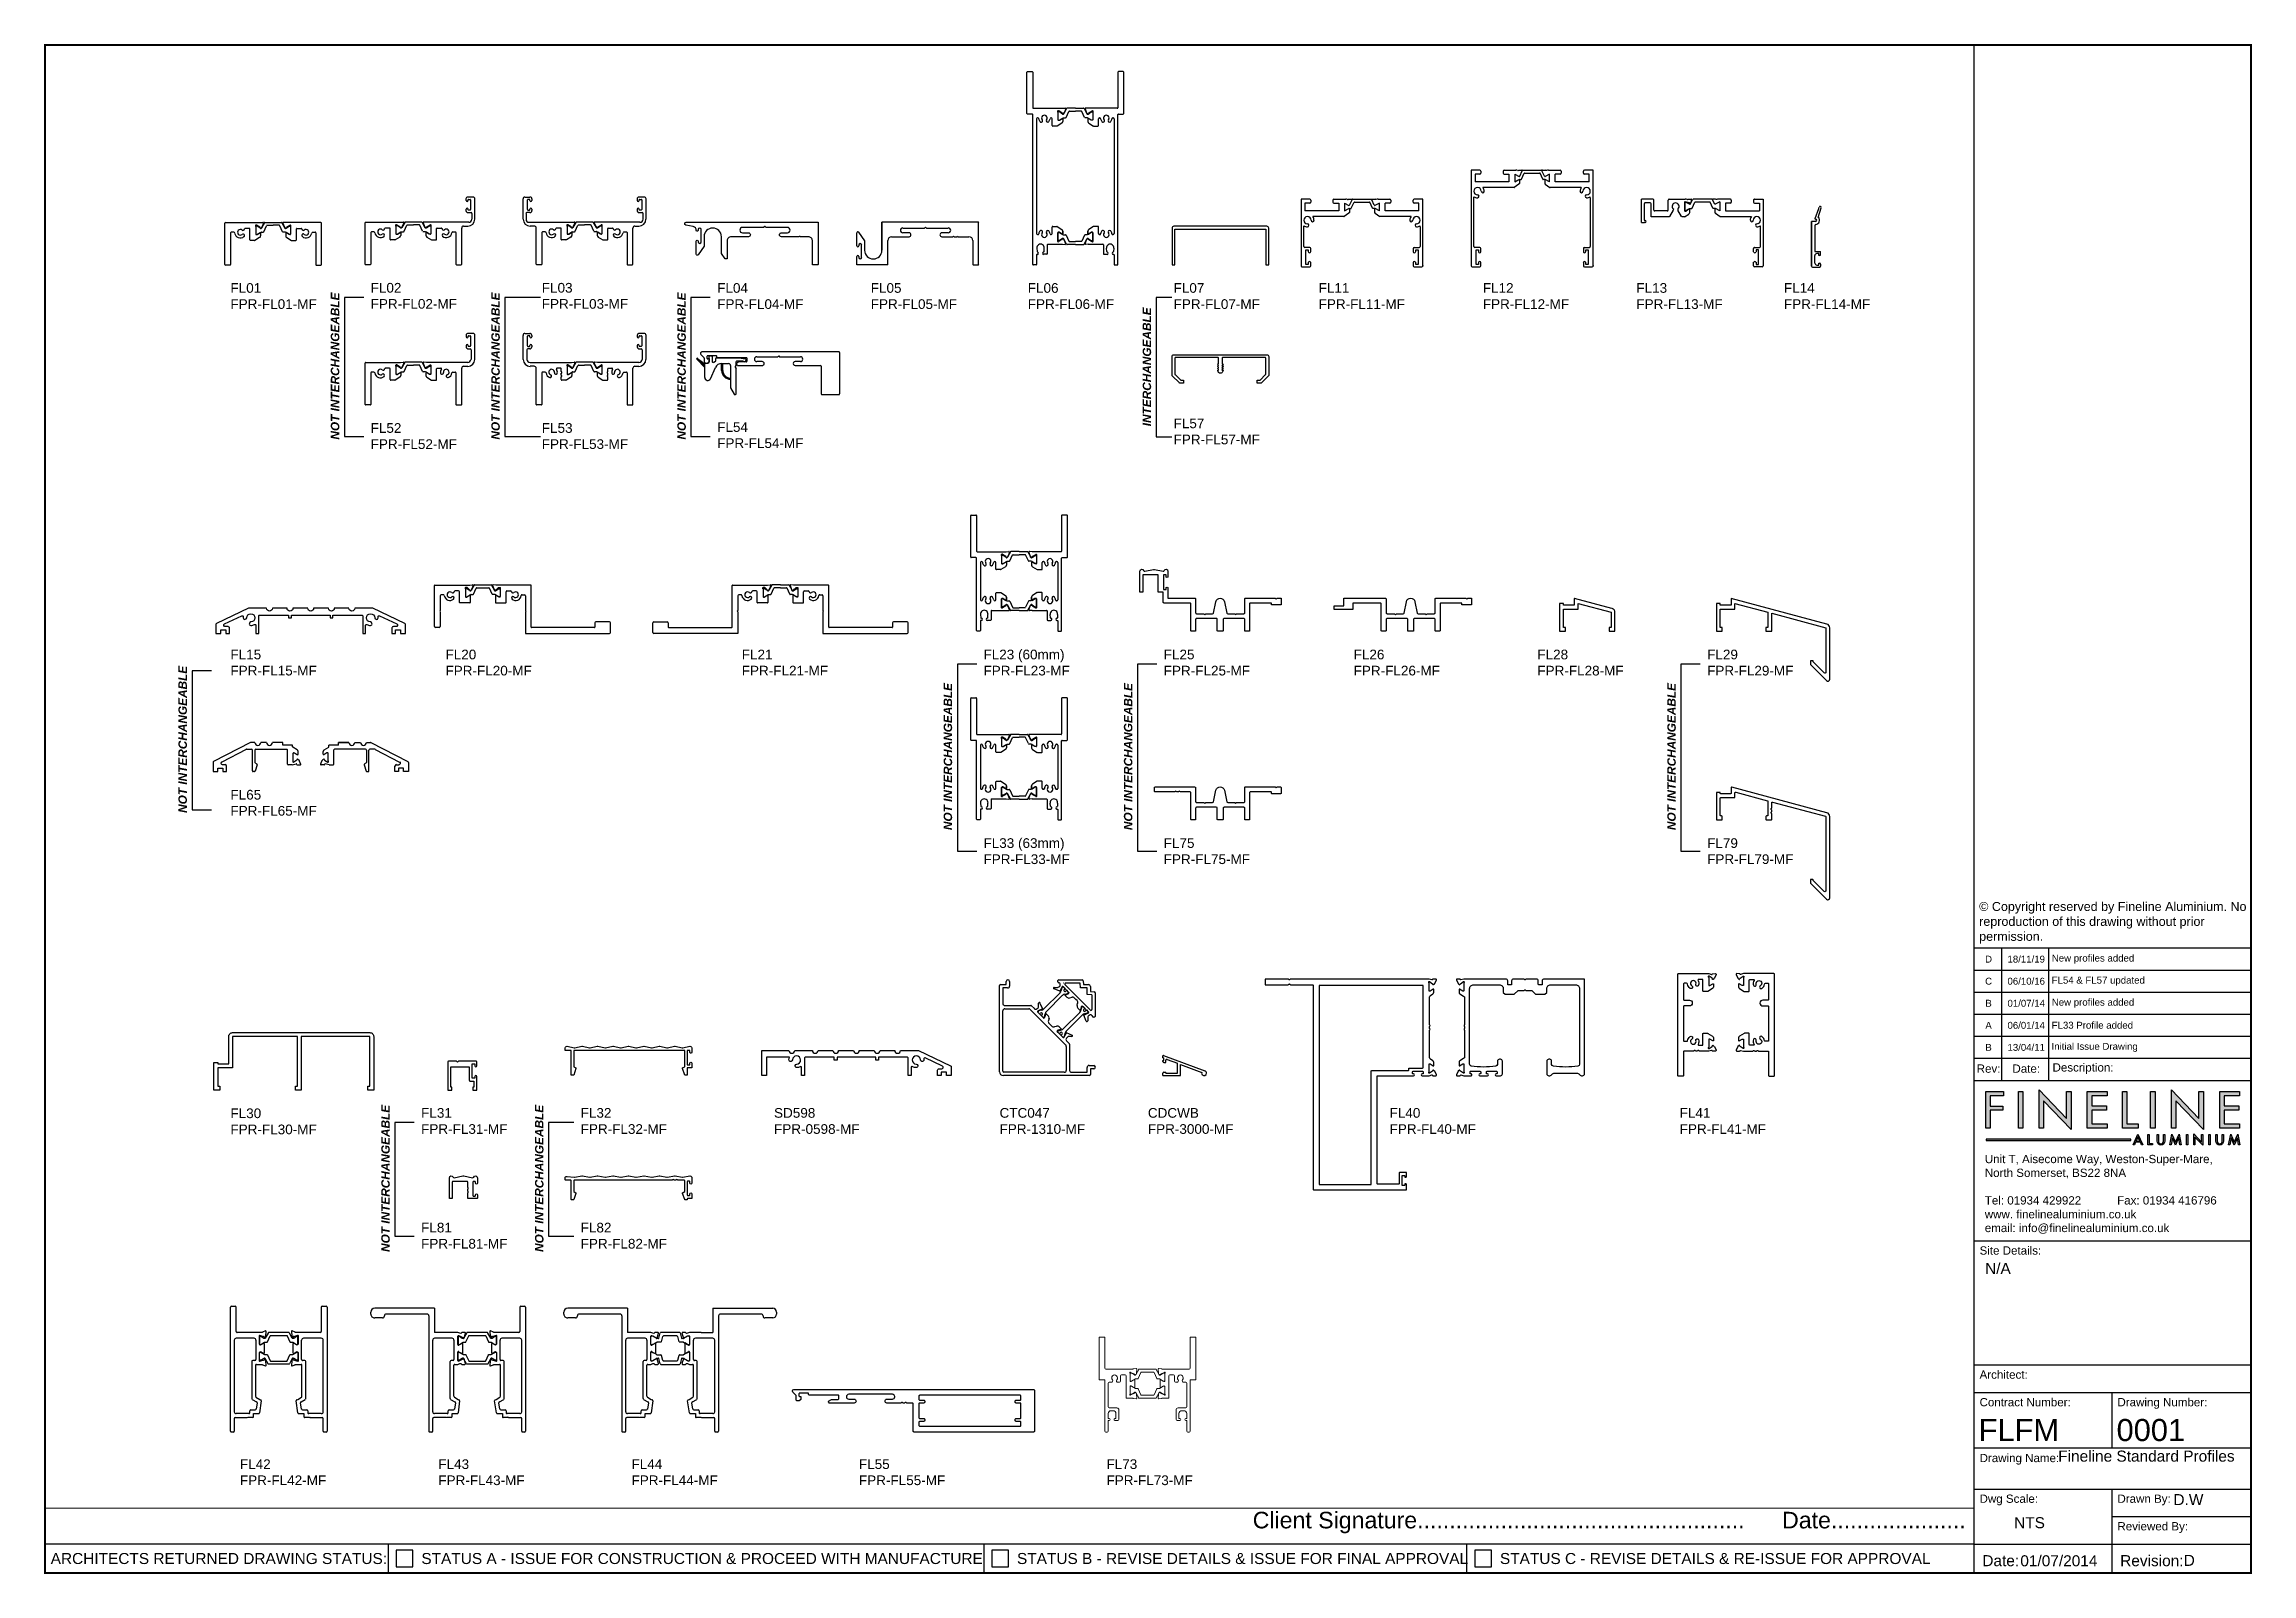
# Paper-space layout 'Fineline standard profiles.D' of a CAD drawing. Header units: millimetres. Extents: x 0 to 400, y 0 to 277.
# The model-space entities are those that its viewports show. They can reach past a viewport. Long polylines and large blocks are cut down to what shows.
import ezdxf
from ezdxf.enums import TextEntityAlignment as Align

# ---------------------------------------------------------------- set-up
doc = ezdxf.new("R2010")
doc.units = ezdxf.units.MM
doc.linetypes.add('DOTTED', pattern=[3.5, 0.5, -3])
for name, color, linetype in [('1', 7, 'Continuous'), ('CS- Drawing', 255, 'Continuous'), ('CS-Drawing', 7, 'Continuous'), ('Text', 1, 'Continuous')]:
    doc.layers.add(name, color=color, linetype=linetype)
doc.styles.add('Fineline', font='sanss___.ttf', dxfattribs={"height": 2})
doc.styles.add('Fineline 2mm', font='sanss___.ttf', dxfattribs={"height": 3.2})
pattern_1 = [(45, (-184.27007, -44.82506), (-0.08980256, 0.08980256), [])]

psp = doc.layouts.new('Fineline standard profiles.D')

msp = doc.modelspace()

# ---------------------------------------------------------------- texts
at = {"layer": 'Text', "char_height": 5, "attachment_point": 1, "style": 'Fineline'}
for s, insert in [('FL01\\PFPR-FL01-MF', (2391.2, -236.3)), ('FL02\\PFPR-FL02-MF', (2463.7, -236.2)), ('FL03\\PFPR-FL03-MF', (2552.2, -236.2)), ('FL04\\PFPR-FL04-MF', (2642.9, -236.3)), ('FL05\\PFPR-FL05-MF', (2722.3, -236.3)), ('FL06\\PFPR-FL06-MF', (2803.5, -236.3)), ('FL07\\PFPR-FL07-MF', (2878.9, -236.3)), ('FL11\\PFPR-FL11-MF', (2953.9, -236.3)), ('FL12\\PFPR-FL12-MF', (3038.8, -236.3)), ('FL13\\PFPR-FL13-MF', (3118.2, -236.3)), ('FL14\\PFPR-FL14-MF', (3194.5, -236.3)), ('FL54\\PFPR-FL54-MF', (2642.9, -308.2)), ('FL57\\PFPR-FL57-MF', (2878.9, -306.3)), ('FL52\\PFPR-FL52-MF', (2463.7, -308.7)), ('FL53\\PFPR-FL53-MF', (2552.2, -308.7)), ('FL15\\PFPR-FL15-MF', (2391.2, -425.8)), ('FL20\\PFPR-FL20-MF', (2502.4, -425.8)), ('FL21\\PFPR-FL21-MF', (2655.6, -425.8)), ('FL23 (60mm)\\PFPR-FL23-MF', (2780.6, -425.8)), ('FL25\\PFPR-FL25-MF', (2873.8, -425.8)), ('FL26\\PFPR-FL26-MF', (2972, -425.8)), ('FL28\\PFPR-FL28-MF', (3067, -425.8)), ('FL29\\PFPR-FL29-MF', (3154.8, -425.8)), ('FL65\\PFPR-FL65-MF', (2391.2, -498.3)), ('FL33 (63mm)\\PFPR-FL33-MF', (2780.6, -523.3)), ('FL75\\PFPR-FL75-MF', (2873.8, -523.3)), ('FL79\\PFPR-FL79-MF', (3154.8, -523.3)), ('FL30\\PFPR-FL30-MF', (2391.2, -663)), ('FL31\\PFPR-FL31-MF', (2489.8, -662.8)), ('FL32\\PFPR-FL32-MF', (2572.3, -662.8)), ('SD598\\PFPR-0598-MF', (2672.3, -662.8)), ('CTC047\\PFPR-1310-MF', (2788.9, -662.8)), ('CDCWB\\PFPR-3000-MF', (2865.6, -662.8)), ('FL40\\PFPR-FL40-MF', (2990.6, -662.8)), ('FL41\\PFPR-FL41-MF', (3140.6, -662.8)), ('FL81\\PFPR-FL81-MF', (2489.8, -722.1)), ('FL82\\PFPR-FL82-MF', (2572.3, -722.1)), ('FL42\\PFPR-FL42-MF', (2396.1, -844.4)), ('FL43\\PFPR-FL43-MF', (2498.7, -844.4)), ('FL44\\PFPR-FL44-MF', (2598.6, -844.4)), ('FL55\\PFPR-FL55-MF', (2716.2, -844.4)), ('FL73\\PFPR-FL73-MF', (2844.2, -844.4))]:
    msp.add_mtext_dynamic_manual_height_columns(s, width=124.03, gutter_width=37.5, heights=[0], dxfattribs=dict(at, insert=insert))
at = {"layer": 'Text', "char_height": 4.375, "attachment_point": 1, "rotation": 90, "style": 'Fineline'}
for s, insert in [('{\\fSansSerif|b1|i1|c2|p2;NOT INTERCHANGEABLE}', (2443.1, -317.2)), ('{\\fSansSerif|b1|i1|c2|p2;NOT INTERCHANGEABLE}', (2526.1, -317.2)), ('{\\fSansSerif|b1|i1|c2|p2;NOT INTERCHANGEABLE}', (2622.3, -317.2)), ('{\\fSansSerif|b1|i1|c2|p2;INTERCHANGEABLE}', (2862.9, -310.3)), ('{\\fSansSerif|b1|i1|c2|p2;NOT INTERCHANGEABLE}', (2364.3, -510.2)), ('{\\fSansSerif|b1|i1|c2|p2;NOT INTERCHANGEABLE}', (2760, -519.1)), ('{\\fSansSerif|b1|i1|c2|p2;NOT INTERCHANGEABLE}', (2853.2, -519.1)), ('{\\fSansSerif|b1|i1|c2|p2;NOT INTERCHANGEABLE}', (3134.2, -519.1)), ('{\\fSansSerif|b1|i1|c2|p2;NOT INTERCHANGEABLE}', (2469.2, -737.2)), ('{\\fSansSerif|b1|i1|c2|p2;NOT INTERCHANGEABLE}', (2548.7, -737.2))]:
    msp.add_mtext_dynamic_manual_height_columns(s, width=78.346, gutter_width=37.5, heights=[0], dxfattribs=dict(at, insert=insert))

# ---------------------------------------------------------------- blocks, each defined once
blk = doc.blocks.new('2012 A3 Landscape1')
at = {"linetype": 'Continuous'}
h = blk.add_hatch(color=10, dxfattribs=at)
h.dxf.hatch_style = 1
h.paths.add_polyline_path([(378.25, 78.62), (352, 78.62), (352, 78.4), (378.25, 78.4)])
h.paths.add_polyline_path([(394.34, 87.28), (397.91, 87.28), (397.91, 86.52), (395.17, 86.52), (395.17, 84.66), (397.83, 84.66), (397.83, 83.91), (395.17, 83.91), (395.17, 81.39), (397.91, 81.39), (397.91, 80.64), (394.34, 80.64)])
h.paths.add_polyline_path([(385.58, 87.6), (390.56, 82.37), (390.56, 87.28), (391.39, 87.28), (391.39, 80.36), (386.41, 85.59), (386.41, 80.64), (385.58, 80.64)])
h.paths.add_polyline_path([(382.65, 80.64), (381.82, 80.64), (381.82, 87.28), (382.65, 87.28)])
h.paths.add_polyline_path([(377.52, 81.39), (379.54, 81.39), (379.54, 80.64), (376.7, 80.64), (376.7, 87.28), (377.52, 87.28)])
h.paths.add_polyline_path([(370.34, 87.28), (373.91, 87.28), (373.91, 86.52), (371.17, 86.52), (371.17, 84.66), (373.83, 84.66), (373.83, 83.91), (371.17, 83.91), (371.17, 81.39), (373.91, 81.39), (373.91, 80.64), (370.34, 80.64)])
h.paths.add_polyline_path([(361.58, 87.6), (366.57, 82.37), (366.57, 87.28), (367.4, 87.28), (367.4, 80.36), (362.41, 85.59), (362.41, 80.64), (361.58, 80.64)])
h.paths.add_polyline_path([(358.66, 80.64), (357.83, 80.64), (357.83, 87.28), (358.66, 87.28)])
h.paths.add_polyline_path([(352.73, 86.52), (352.73, 84.65), (355.04, 84.65), (355.04, 83.9), (352.73, 83.9), (352.73, 80.64), (351.91, 80.64), (351.91, 87.28), (355.12, 87.28), (355.12, 86.52)])
h.paths.add_polyline_path([(396.42, 78.85), (396.42, 78.85), (396.2, 77.61), (395.96, 77.61), (396.34, 79.57), (396.99, 78.09), (397.63, 79.57), (398.02, 77.61), (397.77, 77.61), (397.55, 78.85), (397.55, 78.85), (396.99, 77.57)])
h.paths.add_polyline_path([(392.59, 77.61), (392.35, 77.61), (392.35, 79.49), (392.59, 79.49)])
h.paths.add_polyline_path([(389.63, 79.58), (391.04, 78.1), (391.04, 79.49), (391.28, 79.49), (391.28, 77.53), (389.86, 79.01), (389.86, 77.61), (389.63, 77.61)])
h.paths.add_polyline_path([(388.55, 77.61), (388.32, 77.61), (388.32, 79.49), (388.55, 79.49)])
h.paths.add_polyline_path([(385.77, 78.85), (385.77, 78.85), (385.55, 77.61), (385.31, 77.61), (385.69, 79.57), (386.34, 78.09), (386.98, 79.57), (387.37, 77.61), (387.13, 77.61), (386.91, 78.85), (386.9, 78.85), (386.34, 77.57)])
h.paths.add_polyline_path([(381.56, 77.83), (382.13, 77.83), (382.13, 77.61), (381.33, 77.61), (381.33, 79.49), (381.56, 79.49)])
h.paths.add_polyline_path([(379.09, 78.08), (378.88, 77.61), (378.63, 77.61), (379.52, 79.57), (380.42, 77.61), (380.17, 77.61), (379.96, 78.08)])
h.paths.add_polyline_path([(379.52, 79.06), (379.19, 78.3), (379.86, 78.3)], flags=16)
edge = h.paths.add_edge_path()
edge.add_line((393.65, 78.3), (393.65, 79.49))
edge.add_line((393.65, 79.49), (393.89, 79.49))
edge.add_line((393.89, 79.49), (393.89, 78.38))
edge.add_spline(control_points=[(393.89, 78.38), (393.89, 78.07), (393.98, 77.79), (394.34, 77.79)], knot_values=[0, 0, 0, 0, 1, 1, 1, 1], degree=3, periodic=0)
edge.add_spline(control_points=[(394.34, 77.79), (394.7, 77.79), (394.8, 78.07), (394.8, 78.38)], knot_values=[0, 0, 0, 0, 1, 1, 1, 1], degree=3, periodic=0)
edge.add_line((394.8, 78.38), (394.8, 79.49))
edge.add_line((394.8, 79.49), (395.03, 79.49))
edge.add_line((395.03, 79.49), (395.03, 78.3))
edge.add_spline(control_points=[(395.03, 78.3), (395.03, 77.89), (394.77, 77.57), (394.34, 77.57)], knot_values=[0, 0, 0, 0, 1, 1, 1, 1], degree=3, periodic=0)
edge.add_spline(control_points=[(394.34, 77.57), (393.91, 77.57), (393.65, 77.89), (393.65, 78.3)], knot_values=[0, 0, 0, 0, 1, 1, 1, 1], degree=3, periodic=0)
edge = h.paths.add_edge_path()
edge.add_line((383.01, 78.3), (383.01, 79.49))
edge.add_line((383.01, 79.49), (383.24, 79.49))
edge.add_line((383.24, 79.49), (383.24, 78.38))
edge.add_spline(control_points=[(383.24, 78.38), (383.24, 78.07), (383.33, 77.79), (383.69, 77.79)], knot_values=[0, 0, 0, 0, 1, 1, 1, 1], degree=3, periodic=0)
edge.add_spline(control_points=[(383.69, 77.79), (384.06, 77.79), (384.15, 78.07), (384.15, 78.38)], knot_values=[0, 0, 0, 0, 1, 1, 1, 1], degree=3, periodic=0)
edge.add_line((384.15, 78.38), (384.15, 79.49))
edge.add_line((384.15, 79.49), (384.38, 79.49))
edge.add_line((384.38, 79.49), (384.38, 78.3))
edge.add_spline(control_points=[(384.38, 78.3), (384.38, 77.89), (384.12, 77.57), (383.69, 77.57)], knot_values=[0, 0, 0, 0, 1, 1, 1, 1], degree=3, periodic=0)
edge.add_spline(control_points=[(383.69, 77.57), (383.26, 77.57), (383.01, 77.89), (383.01, 78.3)], knot_values=[0, 0, 0, 0, 1, 1, 1, 1], degree=3, periodic=0)
at = {"color": 3}
for p, q in [((349.8, 113.3), (400, 113.3)), ((354.8, 113.3), (354.8, 89.3)), ((363.3, 113.3), (363.3, 89.3)), ((349.8, 109.3), (400, 109.3)), ((349.8, 105.3), (400, 105.3)), ((349.8, 101.3), (400, 101.3)), ((349.8, 97.3), (400, 97.3)), ((349.8, 93.3), (400, 93.3)), ((349.8, 89.3), (400, 89.3)), ((349.8, 5.2), (0, 5.2))]:
    blk.add_line(p, q, dxfattribs=at)
at = {"color": 1}
for p, q in [((62.19, 5.2), (62.19, 0)), ((170.2, 5.2), (170.2, 0)), ((257.78, 5.2), (257.78, 0))]:
    blk.add_line(p, q, dxfattribs=at)
at = {"color": 1, "const_width": 0.35}
blk.add_lwpolyline([(0, 277), (0, 0), (400, 0), (400, 277)], close=True, dxfattribs=at)
at = {"color": 6}
blk.add_lwpolyline([(349.8, 0), (349.8, 277)], dxfattribs=at)
at = {"color": 10}
for points in [[(352.73, 86.52), (352.73, 84.65), (355.04, 84.65), (355.04, 83.9), (352.73, 83.9), (352.73, 80.64), (351.91, 80.64), (351.91, 87.28), (355.12, 87.28), (355.12, 86.52), (352.73, 86.52), (352.73, 86.52)], [(358.66, 80.64), (357.83, 80.64), (357.83, 87.28), (358.66, 87.28), (358.66, 80.64), (358.66, 80.64)], [(361.58, 87.6), (366.57, 82.37), (366.57, 87.28), (367.4, 87.28), (367.4, 80.36), (362.41, 85.59), (362.41, 80.64), (361.58, 80.64), (361.58, 87.6), (361.58, 87.6)], [(370.34, 87.28), (373.91, 87.28), (373.91, 86.52), (371.17, 86.52), (371.17, 84.66), (373.83, 84.66), (373.83, 83.91), (371.17, 83.91), (371.17, 81.39), (373.91, 81.39), (373.91, 80.64), (370.34, 80.64), (370.34, 87.28), (370.34, 87.28)], [(377.52, 81.39), (379.54, 81.39), (379.54, 80.64), (376.7, 80.64), (376.7, 87.28), (377.52, 87.28), (377.52, 81.39), (377.52, 81.39)], [(382.65, 80.64), (381.82, 80.64), (381.82, 87.28), (382.65, 87.28), (382.65, 80.64), (382.65, 80.64)], [(385.58, 87.6), (390.56, 82.37), (390.56, 87.28), (391.39, 87.28), (391.39, 80.36), (386.41, 85.59), (386.41, 80.64), (385.58, 80.64), (385.58, 87.6), (385.58, 87.6)], [(394.34, 87.28), (397.91, 87.28), (397.91, 86.52), (395.17, 86.52), (395.17, 84.66), (397.83, 84.66), (397.83, 83.91), (395.17, 83.91), (395.17, 81.39), (397.91, 81.39), (397.91, 80.64), (394.34, 80.64), (394.34, 87.28), (394.34, 87.28)], [(378.25, 78.62), (352, 78.62), (352, 78.4), (378.25, 78.4), (378.25, 78.62), (378.25, 78.62)], [(379.09, 78.08), (378.88, 77.61), (378.63, 77.61), (379.52, 79.57), (380.42, 77.61), (380.17, 77.61), (379.96, 78.08), (379.09, 78.08), (379.09, 78.08)], [(379.52, 79.06), (379.19, 78.3), (379.86, 78.3), (379.52, 79.06), (379.52, 79.06)], [(381.56, 77.83), (382.13, 77.83), (382.13, 77.61), (381.33, 77.61), (381.33, 79.49), (381.56, 79.49), (381.56, 77.83), (381.56, 77.83)], [(383.01, 78.3), (383.01, 79.49), (383.24, 79.49), (383.24, 79.49)], [(383.24, 79.49), (383.24, 78.38)], [(384.15, 78.38), (384.15, 79.49), (384.38, 79.49), (384.38, 78.3)], [(385.77, 78.85), (385.77, 78.85), (385.55, 77.61), (385.31, 77.61), (385.69, 79.57), (386.34, 78.09), (386.98, 79.57), (387.37, 77.61), (387.13, 77.61), (386.91, 78.85), (386.9, 78.85), (386.34, 77.57), (385.77, 78.85), (385.77, 78.85)], [(388.55, 77.61), (388.32, 77.61), (388.32, 79.49), (388.55, 79.49), (388.55, 77.61), (388.55, 77.61)], [(389.63, 79.58), (391.04, 78.1), (391.04, 79.49), (391.28, 79.49), (391.28, 77.53), (389.86, 79.01), (389.86, 77.61), (389.63, 77.61), (389.63, 79.58), (389.63, 79.58)], [(392.59, 77.61), (392.35, 77.61), (392.35, 79.49), (392.59, 79.49), (392.59, 77.61), (392.59, 77.61)], [(393.65, 78.3), (393.65, 79.49), (393.89, 79.49), (393.89, 79.49)], [(393.89, 79.49), (393.89, 78.38)], [(394.8, 78.38), (394.8, 79.49), (395.03, 79.49), (395.03, 78.3)], [(396.42, 78.85), (396.42, 78.85), (396.2, 77.61), (395.96, 77.61), (396.34, 79.57), (396.99, 78.09), (397.63, 79.57), (398.02, 77.61), (397.77, 77.61), (397.55, 78.85), (397.55, 78.85), (396.99, 77.57), (396.42, 78.85), (396.42, 78.85)]]:
    blk.add_lwpolyline(points, dxfattribs=at)
at = {"color": 3}
for points in [[(349.8, 60.2), (400, 60.2)], [(349.8, 37.7), (400, 37.7)], [(349.8, 32.7), (400, 32.7)], [(374.8, 32.7), (374.8, 22.7)], [(349.8, 22.7), (400, 22.7)], [(349.8, 15.2), (400, 15.2)], [(374.8, 15.2), (374.8, 0.2)], [(374.8, 10.2), (400, 10.2)], [(349.8, 5.2), (400, 5.2)]]:
    blk.add_lwpolyline(points, dxfattribs=at)
at = {"color": 1}
for points in [[(63.69, 1.1), (66.69, 1.1), (66.69, 4.1), (63.69, 4.1)], [(171.7, 1.1), (174.7, 1.1), (174.7, 4.1), (171.7, 4.1)], [(259.28, 1.1), (262.28, 1.1), (262.28, 4.1), (259.28, 4.1)]]:
    blk.add_lwpolyline(points, close=True, dxfattribs=at)
at = {"color": 10}
for points in [[(383.69, 77.57), (383.26, 77.57), (383.01, 77.89), (383.01, 78.3)], [(383.24, 78.38), (383.24, 78.07), (383.33, 77.79), (383.69, 77.79)], [(383.69, 77.79), (384.06, 77.79), (384.15, 78.07), (384.15, 78.38)], [(384.38, 78.3), (384.38, 77.89), (384.12, 77.57), (383.69, 77.57)], [(394.34, 77.57), (393.91, 77.57), (393.65, 77.89), (393.65, 78.3)], [(393.89, 78.38), (393.89, 78.07), (393.98, 77.79), (394.34, 77.79)], [(394.34, 77.79), (394.7, 77.79), (394.8, 78.07), (394.8, 78.38)], [(395.03, 78.3), (395.03, 77.89), (394.77, 77.57), (394.34, 77.57)]]:
    blk.add_open_spline(points, degree=3, dxfattribs=at)
at = {"color": 1, "style": 'Fineline 2mm'}
for s, width, insert, char_height, attachment_point in [('{\\H1.0833x;© Copyright reserved by Fineline Aluminium. No reproduction of this drawing without prior permission.}', 48.4386, (350.73, 121.64), 1.5, 1), ('Rev:', 6.2482, (352.43, 91.42), 1.5, 5), ('Date:', 6.2482, (359.26, 91.42), 1.5, 5), ('Description:', 6.2482, (364.03, 91.42), 1.5, 4), ('Unit T, Aisecome Way, Weston-Super-Mare, North Somerset, BS22 8NA\\P\\PTel: 01934 429922^I^IFax: 01934 416796\\Pwww. finelinealuminium.co.uk\\Pemail: info@finelinealuminium.co.uk', 43.0496, (351.75, 75.79), 1.5, 1), ('Site Details:', 23.493, (350.8, 59.2), 1.5, 1), ('Architect:', 23.493, (350.8, 36.7), 1.5, 1), ('Contract Number:', 23.493, (350.8, 31.7), 1.5, 1), ('Drawing Number:', 23.493, (375.8, 31.7), 1.5, 1), ('Drawing Name:', 23.493, (350.8, 21.58), 1.5, 1), ('Dwg Scale:', 23.493, (350.8, 14.2), 1.5, 1), ('Drawn By:', 23.493, (375.8, 14.2), 1.5, 1), ('NTS', 7.1292, (357.06, 10.1), 2, 1), ('Reviewed By:', 23.493, (375.8, 9.2), 1.5, 1), ('ARCHITECTS RETURNED DRAWING STATUS:', 62.0838, (1.01, 2.59), 2, 4), ('STATUS A - ISSUE FOR CONSTRUCTION & PROCEED WITH MANUFACTURE', 100.1779, (68.23, 2.59), 2, 4), ('STATUS B - REVISE DETAILS & ISSUE FOR FINAL APPROVAL', 100.1779, (176.24, 2.59), 2, 4), ('STATUS C - REVISE DETAILS & RE-ISSUE FOR APPROVAL', 100.1779, (263.82, 2.59), 2, 4), ('Date:', 18.0608, (351.3, 2.2), 2, 4), ('Revision:', 18.0608, (376.3, 2.2), 2, 4)]:
    blk.add_mtext_dynamic_manual_height_columns(s, width=width, gutter_width=10, heights=[0], dxfattribs=dict(at, insert=insert, char_height=char_height, attachment_point=attachment_point))
at = {"color": 1, "insert": (218.99, 11.07), "char_height": 3, "attachment_point": 1, "style": 'Fineline 2mm'}
blk.add_mtext('Client Signature...................................................^IDate.....................', dxfattribs=at)
at = {"color": 1, "style": 'Fineline 2mm', "flags": 4}
for tag, p in [('REV5', (352.43, 111.28)), ('DATE5', (359.26, 111.28)), ('REV4', (352.43, 107.28)), ('DATE4', (359.26, 107.28)), ('REV3', (352.43, 103.28)), ('DATE3', (359.26, 103.28)), ('REV2', (352.43, 99.28)), ('DATE2', (359.26, 99.28)), ('REV1', (352.43, 95.28)), ('DATE1', (359.26, 95.28))]:
    blk.add_attdef(tag, text='', height=1.25, dxfattribs=at).set_placement(p, align=Align.MIDDLE_CENTER)
for tag, p in [('DESC5', (364.03, 111.28)), ('DESC4', (364.03, 107.28)), ('DESC3', (364.03, 103.28)), ('DESC2', (364.03, 99.28))]:
    blk.add_attdef(tag, text='', height=1.25, dxfattribs=at).set_placement(p, align=Align.MIDDLE_LEFT)
for tag, p, height in [('DESC1_001', (363.86, 94.84), 1.25), ('DN_001', (365.06, 20.2), 2), ('DATE', (358.19, 1.19), 2), ('IS', (387.82, 1.27), 2)]:
    blk.add_attdef(tag, p, '', height=height, dxfattribs=at)
at = {"color": 1, "style": 'Fineline 2mm'}
for tag, p in [('SN', (351.8, 56.2)), ('AD1', (351.8, 52.2)), ('AD2', (351.8, 49.2)), ('AD3', (351.8, 46.2)), ('PC', (351.8, 42.2))]:
    blk.add_attdef(tag, text='', height=2, dxfattribs=at).set_placement(p, align=Align.TOP_LEFT)
for tag, height, p in [('ARCH', 2, (359.78, 33.06)), ('FLNO', 4, (350.63, 22.7)), ('DNO', 4, (375.64, 22.7))]:
    blk.add_attdef(tag, text='', height=height, dxfattribs=at).set_placement(p, align=Align.BOTTOM_LEFT)
for tag, p in [('DB', (385.96, 12.28)), ('CB', (388.55, 7.31))]:
    blk.add_attdef(tag, p, '', height=2, dxfattribs=at)
blk = doc.blocks.new('-FL01')
for p, q in [((0, 0.3), (0, 21.7)), ((0.3, 22), (18.3, 22)), ((3, 16.7), (3, 0.3)), ((4.6, 17), (3.3, 17)), ((12.7, 19), (10.5, 19)), ((13, 13.1), (13, 18.7)), ((15.4, 12.8), (13.3, 12.8)), ((18, 14.3), (15.6, 12.8)), ((16, 20), (16, 16.4)), ((16, 20), (16, 16)), ((16.3, 20.7), (16.1, 20.7)), ((16.2, 15.8), (16.6, 15.8)), ((18.1, 19.6), (16.3, 20.7)), ((16.8, 20.1), (16.3, 20.1)), ((16.3, 15.9), (16.8, 15.9)), ((16.6, 15.8), (18.2, 16.8)), ((18.3, 19.1), (16.8, 20.1)), ((16.8, 15.9), (18.8, 17.1)), ((18.3, 19.2), (18.2, 19.5)), ((18.3, 22), (19.7, 22.1)), ((18.5, 16.6), (18.5, 15.2)), ((19.2, 19.7), (18.6, 19.1)), ((18.9, 17.1), (19.9, 17.1)), ((20.5, 21.9), (19, 19.2)), ((20, 21.7), (19.2, 19.7)), ((20.2, 17.3), (21.6, 20.4)), ((20.7, 22.1), (29.3, 22.1)), ((21.9, 20.6), (25, 20.6)), ((28.1, 20.6), (25, 20.6)), ((29.8, 17.3), (28.4, 20.4)), ((29.5, 21.9), (31, 19.2)), ((30, 21.7), (30.8, 19.7)), ((31.1, 17.1), (30.1, 17.1)), ((31.7, 22), (30.3, 22.1)), ((30.8, 19.7), (31.4, 19.1)), ((33.2, 15.9), (31.2, 17.1)), ((31.5, 16.6), (31.5, 15.2)), ((49.7, 22), (31.7, 22)), ((31.7, 19.1), (33.2, 20.1)), ((31.7, 19.2), (31.8, 19.5)), ((33.4, 15.8), (31.8, 16.8)), ((31.9, 19.6), (33.7, 20.7)), ((32, 14.3), (34.4, 12.8)), ((33.2, 20.1), (33.7, 20.1)), ((33.7, 15.9), (33.2, 15.9)), ((33.8, 15.8), (33.4, 15.8)), ((33.7, 20.7), (33.9, 20.7)), ((34, 20), (34, 16.4)), ((34, 20), (34, 16)), ((34.6, 12.8), (36.7, 12.8)), ((37, 13.1), (37, 18.7)), ((37.3, 19), (39.5, 19)), ((45.4, 17), (46.7, 17)), ((47, 16.7), (47, 0.3)), ((50, 0.3), (50, 21.7)), ((2.7, 0), (0.3, 0)), ((47.3, 0), (49.7, 0))]:
    blk.add_line(p, q)
for centre, radius, start, end in [((0.3, 21.7), 0.3, 90, 180), ((3.3, 16.7), 0.302, 90.4173, 179.5827), ((4.6, 16.5), 0.496, 7.9591, 90.374), ((8, 17), 2.95, 188.3331, 310.0677), ((8, 17), 1.45, 49.9323, 310.0677), ((9.4, 18.7), 0.75, 229.9323, 0.8936), ((9.5, 15.3), 0.752, 306.1356, 133.9999), ((10.5, 18.7), 0.3, 90, 180.8936), ((12.7, 18.7), 0.3, 0, 90), ((13.3, 13.1), 0.3, 180, 270), ((15.4, 13.1), 0.3, 270, 301.4), ((16.1, 20.4), 0.3, 90, 233.1301), ((15.8, 20), 0.2, 0, 53.1301), ((16.3, 19.8), 0.3, 90, 180), ((16.3, 16.2), 0.3, 180, 270), ((16.2, 16), 0.2, 180, 270), ((16.3, 20.5), 0.2, 75, 90), ((17.5, 15.2), 1, 301.4, 360), ((18, 19.5), 0.2, 15, 60), ((18.3, 16.6), 0.2, 0, 121.4), ((18.6, 19.5), 0.5, 234.9248, 329.8267), ((18.5, 19.2), 0.2, 195, 315), ((18.9, 17), 0.115, 90, 120), ((19.7, 21.8), 0.3, 340, 95), ((19.9, 17.4), 0.3, 270, 335), ((20.7, 21.8), 0.3, 90, 155), ((21.9, 20.3), 0.3, 90, 155), ((28.1, 20.3), 0.3, 25, 90), ((29.3, 21.8), 0.3, 25, 90), ((30.1, 17.4), 0.3, 205, 270), ((30.3, 21.8), 0.3, 85, 200), ((31.4, 19.5), 0.5, 210.1733, 305.0752), ((31.1, 17), 0.115, 60, 90), ((31.5, 19.2), 0.2, 225, 345), ((31.7, 16.6), 0.2, 58.6, 180), ((32.5, 15.2), 1, 180, 238.6), ((32, 19.5), 0.2, 120, 165), ((33.7, 20.5), 0.2, 90, 105), ((33.7, 19.8), 0.3, 0, 90), ((33.7, 16.2), 0.3, 270, 360), ((33.8, 16), 0.2, 270, 0), ((33.9, 20.4), 0.3, 306.8699, 90), ((34.2, 20), 0.2, 126.8699, 180), ((34.6, 13.1), 0.3, 238.6, 270), ((36.7, 13.1), 0.3, 270, 0), ((37.3, 18.7), 0.3, 90, 180), ((39.5, 18.7), 0.3, 359.1064, 90), ((40.5, 15.4), 0.757, 41.9353, 237.9293), ((40.6, 18.7), 0.75, 179.1064, 310.0677), ((42, 17), 2.95, 229.933, 351.6662), ((42, 17), 1.45, 229.9083, 130.0917), ((45.4, 16.5), 0.483, 88.2325, 173.4344), ((46.7, 16.7), 0.298, 357.6402, 90.3742), ((49.7, 21.7), 0.3, 0, 90), ((0.3, 0.3), 0.3, 180, 270), ((2.7, 0.3), 0.3, 270, 0), ((47.3, 0.3), 0.3, 180, 270), ((49.7, 0.3), 0.3, 270, 0)]:
    blk.add_arc(centre, radius, start, end)
blk = doc.blocks.new('-FL02')
for p, q in [((27.2, 12), (27.2, 11.2)), ((30.8, 13), (28.2, 13)), ((28.2, 11.2), (28.2, 11.5)), ((28.5, 11.8), (29.3, 11.8)), ((29.6, 11.5), (29.6, 6.5)), ((31.8, 1.6), (31.8, 12)), ((-24.7, 0), (-6.7, 0)), ((-6.7, 0), (-5.3, 0.1)), ((4.3, 0.1), (-4.3, 0.1)), ((6.7, 0), (5.3, 0.1)), ((28.6, 0), (6.7, 0)), ((27.2, 6.8), (27.2, 6)), ((28.2, 6.5), (28.2, 6.8)), ((28.2, 5), (29.8, 5)), ((29.3, 6.2), (28.5, 6.2)), ((30.2, 4.5), (30.2, 1.6)), ((-25, -21.7), (-25, -0.3)), ((-22, -5.3), (-22, -21.7)), ((-20.4, -5), (-21.7, -5)), ((-12.3, -3), (-14.5, -3)), ((-12, -8.9), (-12, -3.3)), ((-9.6, -9.2), (-11.7, -9.2)), ((-7, -7.7), (-9.4, -9.2)), ((-9, -2), (-9, -5.6)), ((-9, -2), (-9, -6)), ((-8.7, -1.3), (-8.9, -1.3)), ((-8.8, -6.2), (-8.4, -6.2)), ((-6.9, -2.4), (-8.7, -1.3)), ((-8.2, -1.9), (-8.7, -1.9)), ((-8.7, -6.1), (-8.2, -6.1)), ((-8.4, -6.2), (-6.8, -5.2)), ((-6.7, -2.9), (-8.2, -1.9)), ((-8.2, -6.1), (-6.2, -4.9)), ((-6.7, -2.8), (-6.8, -2.5)), ((-6.5, -5.4), (-6.5, -6.8)), ((-5.8, -2.3), (-6.4, -2.9)), ((-6.1, -4.9), (-5.1, -4.9)), ((-4.5, -0.1), (-6, -2.8)), ((-5, -0.3), (-5.8, -2.3)), ((-4.8, -4.7), (-3.4, -1.6)), ((-3.1, -1.4), (0, -1.4)), ((3.1, -1.4), (0, -1.4)), ((4.8, -4.7), (3.4, -1.6)), ((4.5, -0.1), (6, -2.8)), ((5, -0.3), (5.8, -2.3)), ((6.1, -4.9), (5.1, -4.9)), ((5.8, -2.3), (6.4, -2.9)), ((8.2, -6.1), (6.2, -4.9)), ((6.5, -5.4), (6.5, -6.8)), ((6.7, -2.9), (8.2, -1.9)), ((6.7, -2.8), (6.8, -2.5)), ((8.4, -6.2), (6.8, -5.2)), ((6.9, -2.4), (8.7, -1.3)), ((7, -7.7), (9.4, -9.2)), ((8.2, -1.9), (8.7, -1.9)), ((8.7, -6.1), (8.2, -6.1)), ((8.8, -6.2), (8.4, -6.2)), ((8.7, -1.3), (8.9, -1.3)), ((9, -2), (9, -5.6)), ((9, -2), (9, -6)), ((9.6, -9.2), (11.7, -9.2)), ((12, -8.9), (12, -3.3)), ((12.3, -3), (14.5, -3)), ((20.4, -5), (21.7, -5)), ((22, -5.3), (22, -21.7)), ((25, -21.7), (25, -3)), ((26, -2), (28.1, -2)), ((-22.3, -22), (-24.7, -22)), ((22.3, -22), (24.7, -22))]:
    blk.add_line(p, q)
for centre, radius, start, end in [((28.2, 12), 1, 90, 180), ((28.5, 11.5), 0.25, 90, 180), ((29.3, 11.5), 0.25, 0, 90), ((30.8, 12), 1, 0, 90), ((-24.7, -0.3), 0.3, 90, 180), ((-5.3, -0.2), 0.3, 340, 95), ((-4.3, -0.2), 0.3, 90, 155), ((4.3, -0.2), 0.3, 25, 90), ((5.3, -0.2), 0.3, 85, 200), ((27.8, 11.2), 0.5, 180, 0), ((27.8, 6.8), 0.5, 0, 180), ((28.2, 6), 1, 180, 270), ((28.1, 1.6), 3.65, 270, 0), ((28.5, 6.5), 0.25, 180, 270), ((28.6, 1.6), 1.65, 270, 0), ((29.3, 6.5), 0.25, 270, 0), ((29.8, 4.5), 0.5, 0, 90), ((-21.7, -5.3), 0.3, 90, 180), ((-20.4, -5.5), 0.5, 8.3331, 90), ((-17, -5), 2.95, 188.3331, 310.0677), ((-17, -5), 1.45, 49.9323, 310.0677), ((-15.6, -3.3), 0.75, 229.9323, 0.8936), ((-15.6, -6.7), 0.75, 310.0677, 130.0677), ((-14.5, -3.3), 0.3, 90, 180.8936), ((-12.3, -3.3), 0.3, 0, 90), ((-11.7, -8.9), 0.3, 180, 270), ((-9.6, -8.9), 0.3, 270, 301.4), ((-8.9, -1.6), 0.3, 90, 233.1301), ((-9.2, -2), 0.2, 0, 53.1301), ((-8.7, -2.2), 0.3, 90, 180), ((-8.7, -5.8), 0.3, 180, 270), ((-8.8, -6), 0.2, 180, 270), ((-8.7, -1.5), 0.2, 75, 90), ((-7.5, -6.8), 1, 301.4, 360), ((-7, -2.5), 0.2, 15, 60), ((-6.7, -5.4), 0.2, 0, 121.4), ((-6.4, -2.5), 0.5, 234.9248, 329.8267), ((-6.5, -2.8), 0.2, 195, 315), ((-6.1, -5), 0.115, 90, 120), ((-5.1, -4.6), 0.3, 270, 335), ((-3.1, -1.7), 0.3, 90, 155), ((3.1, -1.7), 0.3, 25, 90), ((5.1, -4.6), 0.3, 205, 270), ((6.4, -2.5), 0.5, 210.1733, 305.0752), ((6.1, -5), 0.115, 60, 90), ((6.5, -2.8), 0.2, 225, 345), ((6.7, -5.4), 0.2, 58.6, 180), ((7.5, -6.8), 1, 180, 238.6), ((7, -2.5), 0.2, 120, 165), ((8.7, -1.5), 0.2, 90, 105), ((8.7, -2.2), 0.3, 0, 90), ((8.7, -5.8), 0.3, 270, 360), ((8.8, -6), 0.2, 270, 0), ((8.9, -1.6), 0.3, 306.8699, 90), ((9.2, -2), 0.2, 126.8699, 180), ((9.6, -8.9), 0.3, 238.6, 270), ((11.7, -8.9), 0.3, 270, 0), ((12.3, -3.3), 0.3, 90, 180), ((14.5, -3.3), 0.3, 359.1064, 90), ((15.6, -3.3), 0.75, 179.1064, 310.0677), ((15.6, -6.7), 0.75, 49.9323, 229.9323), ((17, -5), 2.95, 229.9323, 351.6669), ((17, -5), 1.45, 229.9323, 130.0677), ((20.4, -5.5), 0.5, 90, 171.6669), ((21.7, -5.3), 0.3, 0, 90), ((26, -3), 1, 90, 180), ((-24.7, -21.7), 0.3, 180, 270), ((-22.3, -21.7), 0.3, 270, 0), ((22.3, -21.7), 0.3, 180, 270), ((24.7, -21.7), 0.3, 270, 0)]:
    blk.add_arc(centre, radius, start, end)
blk = doc.blocks.new('-FL03')
for p, q in [((-5.8, 35), (-3.2, 35)), ((55.8, 35), (53.2, 35)), ((-6.8, 23.6), (-6.8, 34)), ((-5.2, 26.5), (-5.2, 23.6)), ((-3.2, 27), (-4.8, 27)), ((-4.6, 33.5), (-4.6, 28.5)), ((-3.5, 33.8), (-4.3, 33.8)), ((-4.3, 28.2), (-3.5, 28.2)), ((-3.2, 33.2), (-3.2, 33.5)), ((-3.2, 28.5), (-3.2, 28.8)), ((-2.2, 34), (-2.2, 33.2)), ((-2.2, 28.8), (-2.2, 28)), ((52.2, 34), (52.2, 33.2)), ((52.2, 28.8), (52.2, 28)), ((53.2, 33.2), (53.2, 33.5)), ((53.2, 28.5), (53.2, 28.8)), ((53.2, 27), (54.8, 27)), ((53.5, 33.8), (54.3, 33.8)), ((54.3, 28.2), (53.5, 28.2)), ((54.6, 33.5), (54.6, 28.5)), ((55.2, 26.5), (55.2, 23.6)), ((56.8, 23.6), (56.8, 34)), ((-3.6, 22), (18.3, 22)), ((-1, 20), (-3.1, 20)), ((0, 0.3), (0, 19)), ((0.3, 22), (18.3, 22)), ((3, 16.7), (3, 0.3)), ((4.6, 17), (3.3, 17)), ((12.7, 19), (10.5, 19)), ((13, 13.1), (13, 18.7)), ((15.4, 12.8), (13.3, 12.8)), ((18, 14.3), (15.6, 12.8)), ((16, 20), (16, 16.4)), ((16, 20), (16, 16)), ((16.3, 20.7), (16.1, 20.7)), ((16.2, 15.8), (16.6, 15.8)), ((18.1, 19.6), (16.3, 20.7)), ((16.8, 20.1), (16.3, 20.1)), ((16.3, 15.9), (16.8, 15.9)), ((16.6, 15.8), (18.2, 16.8)), ((18.3, 19.1), (16.8, 20.1)), ((16.8, 15.9), (18.8, 17.1)), ((18.3, 19.2), (18.2, 19.5)), ((18.3, 22), (19.7, 22.1)), ((18.5, 16.6), (18.5, 15.2)), ((19.2, 19.7), (18.6, 19.1)), ((18.9, 17.1), (19.9, 17.1)), ((20.5, 21.9), (19, 19.2)), ((20, 21.7), (19.2, 19.7)), ((20.2, 17.3), (21.6, 20.4)), ((29.3, 22.1), (20.7, 22.1)), ((21.9, 20.6), (25, 20.6)), ((28.1, 20.6), (25, 20.6)), ((29.8, 17.3), (28.4, 20.4)), ((29.5, 21.9), (31, 19.2)), ((30, 21.7), (30.8, 19.7)), ((31.1, 17.1), (30.1, 17.1)), ((31.7, 22), (30.3, 22.1)), ((30.8, 19.7), (31.4, 19.1)), ((33.2, 15.9), (31.2, 17.1)), ((31.5, 16.6), (31.5, 15.2)), ((53.6, 22), (31.7, 22)), ((31.7, 19.1), (33.2, 20.1)), ((31.7, 19.2), (31.8, 19.5)), ((33.4, 15.8), (31.8, 16.8)), ((31.9, 19.6), (33.7, 20.7)), ((32, 14.3), (34.4, 12.8)), ((33.2, 20.1), (33.7, 20.1)), ((33.7, 15.9), (33.2, 15.9)), ((33.8, 15.8), (33.4, 15.8)), ((33.7, 20.7), (33.9, 20.7)), ((34, 20), (34, 16.4)), ((34, 20), (34, 16)), ((34.6, 12.8), (36.7, 12.8)), ((37, 13.1), (37, 18.7)), ((37.3, 19), (39.5, 19)), ((45.4, 17), (46.7, 17)), ((47, 16.7), (47, 0.3)), ((50, 0.3), (50, 19)), ((51, 20), (53.1, 20)), ((2.7, 0), (0.3, 0)), ((47.3, 0), (49.7, 0))]:
    blk.add_line(p, q)
for centre, radius, start, end in [((-5.8, 34), 1, 90, 180), ((-3.2, 34), 1, 0, 90), ((53.2, 34), 1, 90, 180), ((55.8, 34), 1, 0, 90), ((-3.1, 23.6), 3.65, 180, 270), ((-3.6, 23.6), 1.65, 180, 270), ((-4.8, 26.5), 0.5, 90, 180), ((-4.3, 33.5), 0.25, 90, 180), ((-4.3, 28.5), 0.25, 180, 270), ((-3.5, 33.5), 0.25, 0, 90), ((-3.5, 28.5), 0.25, 270, 0), ((-2.8, 33.2), 0.5, 180, 0), ((-2.8, 28.8), 0.5, 0, 180), ((-3.2, 28), 1, 270, 0), ((52.8, 33.2), 0.5, 180, 0), ((52.8, 28.8), 0.5, 0, 180), ((53.2, 28), 1, 180, 270), ((53.1, 23.6), 3.65, 270, 0), ((53.5, 33.5), 0.25, 90, 180), ((53.5, 28.5), 0.25, 180, 270), ((53.6, 23.6), 1.65, 270, 0), ((54.3, 33.5), 0.25, 0, 90), ((54.3, 28.5), 0.25, 270, 0), ((54.8, 26.5), 0.5, 0, 90), ((-1, 19), 1, 0, 90), ((3.3, 16.7), 0.3, 90, 180), ((4.6, 16.5), 0.5, 8.3331, 90), ((8, 17), 2.95, 188.3331, 310.0677), ((8, 17), 1.45, 49.9323, 310.0677), ((9.4, 18.7), 0.75, 229.9323, 0.8936), ((9.4, 15.3), 0.75, 310.0677, 130.0677), ((10.5, 18.7), 0.3, 90, 180.8936), ((12.7, 18.7), 0.3, 0, 90), ((13.3, 13.1), 0.3, 180, 270), ((15.4, 13.1), 0.3, 270, 301.4), ((16.1, 20.4), 0.3, 90, 233.1301), ((15.8, 20), 0.2, 0, 53.1301), ((16.3, 19.8), 0.3, 90, 180), ((16.3, 16.2), 0.3, 180, 270), ((16.2, 16), 0.2, 180, 270), ((16.3, 20.5), 0.2, 75, 90), ((17.5, 15.2), 1, 301.4, 360), ((18, 19.5), 0.2, 15, 60), ((18.3, 16.6), 0.2, 0, 121.4), ((18.6, 19.5), 0.5, 234.9248, 329.8267), ((18.5, 19.2), 0.2, 195, 315), ((18.9, 17), 0.115, 90, 120), ((19.7, 21.8), 0.3, 340, 95), ((19.9, 17.4), 0.3, 270, 335), ((20.7, 21.8), 0.3, 90, 155), ((21.9, 20.3), 0.3, 90, 155), ((28.1, 20.3), 0.3, 25, 90), ((29.3, 21.8), 0.3, 25, 90), ((30.1, 17.4), 0.3, 205, 270), ((30.3, 21.8), 0.3, 85, 200), ((31.4, 19.5), 0.5, 210.1733, 305.0752), ((31.1, 17), 0.115, 60, 90), ((31.5, 19.2), 0.2, 225, 345), ((31.7, 16.6), 0.2, 58.6, 180), ((32.5, 15.2), 1, 180, 238.6), ((32, 19.5), 0.2, 120, 165), ((33.7, 20.5), 0.2, 90, 105), ((33.7, 19.8), 0.3, 0, 90), ((33.7, 16.2), 0.3, 270, 360), ((33.8, 16), 0.2, 270, 0), ((33.9, 20.4), 0.3, 306.8699, 90), ((34.2, 20), 0.2, 126.8699, 180), ((34.6, 13.1), 0.3, 238.6, 270), ((36.7, 13.1), 0.3, 270, 0), ((37.3, 18.7), 0.3, 90, 180), ((39.5, 18.7), 0.3, 359.1064, 90), ((40.6, 18.7), 0.75, 179.1064, 310.0677), ((40.6, 15.3), 0.75, 49.9323, 229.9323), ((42, 17), 2.95, 229.9323, 351.6669), ((42, 17), 1.45, 229.9323, 130.0677), ((45.4, 16.5), 0.5, 90, 171.6669), ((46.7, 16.7), 0.3, 0, 90), ((51, 19), 1, 90, 180), ((0.3, 0.3), 0.3, 180, 270), ((2.7, 0.3), 0.3, 270, 0), ((47.3, 0.3), 0.3, 180, 270), ((49.7, 0.3), 0.3, 270, 0)]:
    blk.add_arc(centre, radius, start, end)
blk = doc.blocks.new('-FL04')
blk.add_lwpolyline([(-2.8, 0, -0.414214), (-3, 0.3), (-3, 12.5, 0.414214), (-5, 14.5), (-9.1, 14.5, -0.198912), (-9.3, 14.6), (-9.4, 14.6, 0.414214), (-9.6, 14.6), (-9.7, 14.6, -0.198912), (-9.9, 14.5), (-19, 14.5, -1), (-19, 16.5), (-15.9, 16.5, 1), (-15.9, 19.3), (-26.8, 19.3, -0.198912), (-27, 19.4), (-27.4, 19.7, 0.414214), (-27.6, 19.7), (-28, 19.4, -0.198912), (-28.2, 19.3), (-39.1, 19.3, 1), (-39.1, 16.5), (-36, 16.5, -1), (-36, 14.5), (-45, 14.5, 0.414214), (-47, 12.5), (-47, 3.3, -0.414214), (-47.2, 3), (-47.9, 3, -0.250765), (-48.1, 3.1), (-50, 5.9, -0.148069), (-50, 6.1), (-50, 14.5, 1), (-59, 14.5), (-59, 9.7, -0.153915), (-59, 9.6), (-62.1, 5.2, -0.73323), (-63, 5.5), (-63, 12.2, -1), (-62, 12.2), (-62, 11.8, 1), (-60.5, 11.8), (-60.5, 18.2, 1), (-62, 18.2), (-62, 17.8, -1), (-63, 17.8, 0.354277), (-64.6, 19.7), (-68.4, 20.5, -0.900659), (-68.2, 22), (-0.2, 22, -0.414214), (0, 21.8), (0, 0.3, -0.414214), (-0.2, 0)], format="xyb", close=True)
blk = doc.blocks.new('-FL06')
for p, q in [((-25, 85.6), (-25, 107)), ((-24.7, 107.3), (-22.3, 107.3)), ((-22, 107), (-22, 88.6)), ((22, 107), (22, 88.6)), ((24.7, 107.3), (22.3, 107.3)), ((25, 85.6), (25, 107)), ((-22.3, 85.3), (-24.7, 85.3)), ((-22, 7.6), (-22, 85)), ((-21.7, 88.3), (-6.7, 88.3)), ((-20, 82.8), (-20, 23.5)), ((-19.4, 83.3), (-19.5, 83.3)), ((-12.5, 83.3), (-12.6, 83.3)), ((-12, 79.4), (-12, 82.8)), ((-7, 80.6), (-9.4, 79.1)), ((-9, 86.3), (-9, 82.7)), ((-9, 86.3), (-9, 82.3)), ((-8.7, 87), (-8.9, 87)), ((-8.8, 82.1), (-8.4, 82.1)), ((-8.2, 86.4), (-8.7, 86.4)), ((-8.7, 82.2), (-8.2, 82.2)), ((-6.9, 85.9), (-8.6, 86.9)), ((-8.4, 82.1), (-6.8, 83)), ((-6.7, 85.3), (-8.2, 86.4)), ((-8.2, 82.2), (-6.2, 83.4)), ((-6.7, 85.4), (-6.8, 85.8)), ((-6.7, 88.3), (-5.3, 88.4)), ((-6.5, 82.9), (-6.5, 81.4)), ((-5.8, 85.9), (-6.4, 85.4)), ((-6.1, 83.4), (-5.1, 83.4)), ((-4.5, 88.2), (-6, 85.5)), ((-5, 88), (-5.8, 85.9)), ((-4.8, 83.6), (-3.4, 86.7)), ((0, 88.4), (-4.3, 88.4)), ((-3.1, 86.8), (0, 86.8)), ((0, 88.4), (4.3, 88.4)), ((3.1, 86.8), (0, 86.8)), ((4.8, 83.6), (3.4, 86.7)), ((4.5, 88.2), (6, 85.5)), ((5, 88), (5.8, 85.9)), ((6.1, 83.4), (5.1, 83.4)), ((6.7, 88.3), (5.3, 88.4)), ((5.8, 85.9), (6.4, 85.4)), ((8.2, 82.2), (6.2, 83.4)), ((6.5, 82.9), (6.5, 81.4)), ((21.7, 88.3), (6.7, 88.3)), ((6.7, 85.3), (8.2, 86.4)), ((6.7, 85.4), (6.8, 85.8)), ((8.4, 82.1), (6.8, 83)), ((6.9, 85.9), (8.7, 86.9)), ((7, 80.6), (9.4, 79.1)), ((8.2, 86.4), (8.7, 86.4)), ((8.7, 82.2), (8.2, 82.2)), ((8.8, 82.1), (8.4, 82.1)), ((8.7, 87), (8.9, 87)), ((9, 86.3), (9, 82.7)), ((9, 86.3), (9, 82.3)), ((12, 79.4), (12, 82.8)), ((12.5, 83.3), (12.6, 83.3)), ((19.4, 83.3), (19.5, 83.3)), ((20, 82.8), (20, 23.5)), ((22, 7.6), (22, 85)), ((22.3, 85.3), (24.7, 85.3)), ((-9.6, 79.1), (-11.7, 79.1)), ((9.6, 79.1), (11.7, 79.1)), ((-19.5, 23), (-19.4, 23)), ((-12.6, 23), (-12.5, 23)), ((-12, 23.5), (-12, 26.9)), ((-11.7, 27.2), (-9.6, 27.2)), ((-9.4, 27.2), (-7, 25.7)), ((-9, 24), (-9, 20)), ((-9, 20), (-9, 24)), ((-9, 20), (-9, 23.6)), ((-8.4, 24.2), (-8.8, 24.2)), ((-8.8, 24.2), (-8.4, 24.2)), ((-8.7, 24.1), (-8.2, 24.1)), ((-6.8, 23.2), (-8.4, 24.2)), ((-8.4, 24.2), (-6.8, 23.2)), ((-8.2, 24.1), (-6.2, 22.9)), ((-6.5, 24.8), (-6.5, 23.4)), ((-6.5, 23.4), (-6.5, 24.8)), ((-6.1, 22.9), (-5.1, 22.9)), ((6.1, 22.9), (5.1, 22.9)), ((8.2, 24.1), (6.2, 22.9)), ((6.5, 24.8), (6.5, 23.4)), ((6.5, 23.4), (6.5, 24.8)), ((6.8, 23.2), (8.4, 24.2)), ((8.4, 24.2), (6.8, 23.2)), ((9.4, 27.2), (7, 25.7)), ((8.7, 24.1), (8.2, 24.1)), ((8.4, 24.2), (8.8, 24.2)), ((8.8, 24.2), (8.4, 24.2)), ((9, 24), (9, 20)), ((9, 20), (9, 24)), ((9, 20), (9, 23.6)), ((11.7, 27.2), (9.6, 27.2)), ((12, 23.5), (12, 26.9)), ((12.6, 23), (12.5, 23)), ((19.5, 23), (19.4, 23)), ((-20, 12.6), (-20, 7.6)), ((-19.9, 15.9), (-19.8, 14.2)), ((-19.6, 12.8), (-19.8, 12.8)), ((-14.8, 12.8), (-16.4, 12.8)), ((-16.2, 14.2), (-16.1, 15.9)), ((-14.5, 17.7), (-14.5, 13.1)), ((-14.2, 18), (-6.7, 18)), ((-8.9, 19.3), (-8.7, 19.3)), ((-8.7, 19.3), (-8.9, 19.3)), ((-8.2, 19.9), (-8.7, 19.9)), ((-6.9, 20.4), (-8.6, 19.4)), ((-6.7, 20.9), (-8.2, 19.9)), ((-6.7, 20.8), (-6.8, 20.5)), ((-6.7, 18), (-5.3, 17.9)), ((-5.8, 20.3), (-6.4, 20.9)), ((-4.5, 18.1), (-6, 20.8)), ((-5, 18.3), (-5.8, 20.3)), ((-4.8, 22.7), (-3.4, 19.6)), ((0, 17.9), (-4.3, 17.9)), ((-3.1, 19.4), (0, 19.4)), ((3.1, 19.4), (0, 19.4)), ((0, 17.9), (4.3, 17.9)), ((4.8, 22.7), (3.4, 19.6)), ((4.5, 18.1), (6, 20.8)), ((5, 18.3), (5.8, 20.3)), ((6.7, 18), (5.3, 17.9)), ((5.8, 20.3), (6.4, 20.9)), ((6.7, 20.9), (8.2, 19.9)), ((6.7, 20.8), (6.8, 20.5)), ((6.7, 18), (14.2, 18)), ((6.9, 20.4), (8.6, 19.4)), ((8.2, 19.9), (8.7, 19.9)), ((8.9, 19.3), (8.7, 19.3)), ((8.7, 19.3), (8.9, 19.3)), ((14.5, 17.7), (14.5, 13.1)), ((14.8, 12.8), (16.4, 12.8)), ((16.2, 14.2), (16.1, 15.9)), ((19.6, 12.8), (19.8, 12.8)), ((19.9, 15.9), (19.8, 14.2)), ((20, 12.6), (20, 7.6)), ((-20.3, 7.3), (-21.7, 7.3)), ((20.3, 7.3), (21.7, 7.3))]:
    blk.add_line(p, q)
for centre, radius, start, end in [((-24.7, 107), 0.3, 90, 180), ((-22.3, 107), 0.3, 0, 90), ((22.3, 107), 0.3, 90, 180), ((24.7, 107), 0.3, 0, 90), ((-24.7, 85.6), 0.3, 180, 270), ((-22.3, 85), 0.3, 0, 90), ((-21.7, 88.6), 0.3, 180, 270), ((-19.5, 82.8), 0.5, 90, 180), ((-19.4, 82.8), 0.5, 8.3331, 90), ((-16, 83.3), 2.95, 188.3331, 220.0677), ((-17.7, 81.8), 0.75, 220.0677, 40.0677), ((-16, 83.3), 1.45, 319.9323, 220.0677), ((-14.3, 81.8), 0.75, 139.9323, 319.9323), ((-16, 83.3), 2.95, 319.9323, 351.6669), ((-12.6, 82.8), 0.5, 90, 171.6669), ((-12.5, 82.8), 0.5, 0, 90), ((-8.9, 86.7), 0.3, 90, 233.1301), ((-9.2, 86.3), 0.2, 0, 53.1301), ((-8.7, 86.1), 0.3, 90, 180), ((-8.7, 82.5), 0.3, 180, 270), ((-8.8, 82.3), 0.2, 180, 270), ((-8.7, 86.8), 0.2, 75, 90), ((-7.5, 81.4), 1, 301.4, 360), ((-7, 85.7), 0.2, 15, 60), ((-6.7, 82.9), 0.2, 0, 121.4), ((-6.4, 85.7), 0.5, 234.9248, 329.8267), ((-6.5, 85.5), 0.2, 195, 315), ((-6.1, 83.3), 0.115, 90, 120), ((-5.3, 88.1), 0.3, 340, 95), ((-5.1, 83.7), 0.3, 270, 335), ((-4.3, 88.1), 0.3, 90, 155), ((-3.1, 86.5), 0.3, 90, 155), ((3.1, 86.5), 0.3, 25, 90), ((4.3, 88.1), 0.3, 25, 90), ((5.1, 83.7), 0.3, 205, 270), ((5.3, 88.1), 0.3, 85, 200), ((6.4, 85.7), 0.5, 210.1733, 305.0752), ((6.1, 83.3), 0.115, 60, 90), ((6.5, 85.5), 0.2, 225, 345), ((6.7, 82.9), 0.2, 58.6, 180), ((7.5, 81.4), 1, 180, 238.6), ((7, 85.7), 0.2, 120, 165), ((8.7, 86.8), 0.2, 90, 105), ((8.7, 86.1), 0.3, 0, 90), ((8.7, 82.5), 0.3, 270, 360), ((8.8, 82.3), 0.2, 270, 0), ((8.9, 86.7), 0.3, 306.8699, 90), ((9.2, 86.3), 0.2, 126.8699, 180), ((12.5, 82.8), 0.5, 90, 180), ((12.6, 82.8), 0.5, 8.3331, 90), ((16, 83.3), 2.95, 188.3331, 220.0677), ((14.3, 81.8), 0.75, 220.0677, 40.0677), ((16, 83.3), 1.45, 319.9323, 220.0677), ((17.7, 81.8), 0.75, 139.9323, 319.9323), ((16, 83.3), 2.95, 319.9323, 351.6669), ((19.4, 82.8), 0.5, 90, 171.6669), ((19.5, 82.8), 0.5, 0, 90), ((21.7, 88.6), 0.3, 270, 0), ((22.3, 85), 0.3, 90, 180), ((24.7, 85.6), 0.3, 270, 0), ((-11.7, 79.4), 0.3, 180, 270), ((-9.6, 79.4), 0.3, 270, 301.4), ((9.6, 79.4), 0.3, 238.6, 270), ((11.7, 79.4), 0.3, 270, 0), ((-19.5, 23.5), 0.5, 180, 270), ((-19.4, 23.5), 0.5, 270, 351.6669), ((-16, 23), 2.95, 139.9323, 171.6669), ((-17.7, 24.4), 0.75, 319.9323, 139.9323), ((-16, 23), 1.45, 139.9323, 40.0677), ((-14.3, 24.4), 0.75, 40.0677, 220.0677), ((-16, 23), 2.95, 8.3331, 40.0677), ((-12.6, 23.5), 0.5, 188.3331, 270), ((-12.5, 23.5), 0.5, 270, 0), ((-11.7, 26.9), 0.3, 90, 180), ((-9.6, 26.9), 0.3, 58.6, 90), ((-8.8, 24), 0.2, 90, 180), ((-8.8, 24), 0.2, 90, 180), ((-8.7, 23.8), 0.3, 90, 180), ((-7.5, 24.8), 1, 0, 58.6), ((-6.7, 23.4), 0.2, 238.6, 360), ((-6.7, 23.4), 0.2, 238.6, 360), ((-6.1, 23), 0.115, 240, 270), ((-5.1, 22.6), 0.3, 25, 90), ((5.1, 22.6), 0.3, 90, 155), ((6.1, 23), 0.115, 270, 300), ((7.5, 24.8), 1, 121.4, 180), ((6.7, 23.4), 0.2, 180, 301.4), ((6.7, 23.4), 0.2, 180, 301.4), ((8.7, 23.8), 0.3, 0, 90), ((8.8, 24), 0.2, 0, 90), ((8.8, 24), 0.2, 0, 90), ((9.6, 26.9), 0.307, 90.3817, 121.0183), ((11.7, 26.9), 0.299, 359.8834, 90.1166), ((12.5, 23.5), 0.496, 179.5317, 270.4683), ((12.6, 23.5), 0.499, 269.9314, 351.7355), ((16, 23), 2.95, 139.9323, 171.6669), ((14.3, 24.4), 0.75, 319.8421, 140.0225), ((16, 23), 1.45, 139.9323, 40.0677), ((17.7, 24.4), 0.75, 40.0677, 220.0677), ((16, 23), 2.95, 8.3331, 40.0677), ((19.4, 23.5), 0.5, 188.3331, 270), ((19.5, 23.5), 0.5, 270, 0), ((-18, 16.1), 1.95, 354.1448, 185.8552), ((-19.8, 12.6), 0.2, 90, 180), ((-19.6, 14.2), 0.2, 185.8552, 266.1265), ((-19.6, 13.4), 0.625, 270, 86.1265), ((-16.4, 13.4), 0.625, 93.8735, 270), ((-16.4, 14.2), 0.2, 273.8735, 354.1448), ((-14.8, 13.1), 0.3, 270, 0), ((-14.2, 17.7), 0.3, 90, 180), ((-8.9, 19.6), 0.3, 126.8699, 270), ((-8.9, 19.6), 0.3, 126.8699, 270), ((-9.2, 20), 0.2, 306.8699, 0), ((-9.2, 20), 0.2, 306.8699, 0), ((-8.7, 20.2), 0.3, 180, 270), ((-8.7, 19.5), 0.2, 270, 285), ((-8.7, 19.5), 0.2, 270, 285), ((-7, 20.5), 0.2, 300, 345), ((-6.4, 20.5), 0.5, 30.1733, 125.0752), ((-6.5, 20.8), 0.2, 45, 165), ((-5.3, 18.2), 0.3, 265, 20), ((-4.3, 18.2), 0.3, 205, 270), ((-3.1, 19.7), 0.3, 205, 270), ((3.1, 19.7), 0.3, 270, 335), ((4.3, 18.2), 0.3, 270, 335), ((5.3, 18.2), 0.3, 160, 275), ((6.4, 20.5), 0.5, 54.9248, 149.8267), ((6.5, 20.8), 0.2, 15, 135), ((7, 20.5), 0.2, 195, 240), ((8.7, 20.2), 0.3, 270, 0), ((8.7, 19.5), 0.2, 255, 270), ((8.7, 19.5), 0.2, 255, 270), ((8.9, 19.6), 0.3, 270, 53.1301), ((8.9, 19.6), 0.3, 270, 53.1301), ((9.2, 20), 0.2, 180, 233.1301), ((9.2, 20), 0.2, 180, 233.1301), ((14.2, 17.7), 0.293, 358.7051, 91.2949), ((14.8, 13.1), 0.3, 180, 270), ((18, 16.1), 1.95, 354.1448, 185.8552), ((16.4, 14.2), 0.2, 185.8552, 266.1265), ((16.4, 13.4), 0.625, 270, 86.1265), ((19.6, 13.4), 0.625, 93.8735, 270), ((19.6, 14.2), 0.2, 273.8735, 354.1448), ((19.8, 12.6), 0.2, 0, 90), ((-21.7, 7.6), 0.3, 180, 270), ((-20.3, 7.6), 0.3, 270, 0), ((20.3, 7.6), 0.3, 180, 270), ((21.7, 7.6), 0.3, 270, 0)]:
    blk.add_arc(centre, radius, start, end)
blk = doc.blocks.new('-FL07')
blk.add_lwpolyline([(4, 18.7), (4, -0.3, 0.414214), (5, -1.3), (53, -1.3, 0.414214), (54, -0.3), (54, 18.7), (52.5, 18.7), (52.5, 0.2), (5.5, 0.2), (5.5, 18.7)], format="xyb", close=True)
blk = doc.blocks.new('-FL05')
for p, q in [((24.9, 0), (-24.9, 0)), ((-24.9, 0), (-24.9, -14.5)), ((-24.9, -14.5), (-24.9, 0)), ((-37.9, -12.2), (-37.9, -5.5)), ((-37, -5.2), (-33.9, -9.6)), ((-33.9, -9.6), (-33.9, -14.5)), ((-21.9, -22), (-21.9, -9.5)), ((-19.9, -7.5), (-10.9, -7.5)), ((-14.1, -3), (-2.9, -3)), ((-10.9, -5.5), (-14.1, -5.5)), ((-2.9, -3), (-2.4, -2.5)), ((-2.4, -2.5), (-1.9, -3)), ((-1.9, -3), (9.4, -3)), ((9.4, -5.5), (6.1, -5.5)), ((6.1, -7.5), (11.8, -7.5)), ((11.8, -7.5), (12.1, -7.2)), ((12.1, -7.2), (12.4, -7.5)), ((12.4, -7.5), (13.8, -7.5)), ((13.8, -7.5), (14.1, -7.2)), ((14.1, -7.2), (14.4, -7.5)), ((14.4, -7.5), (20.1, -7.5)), ((22.1, -9.5), (22.1, -21.8)), ((25.1, -21.8), (25.1, -0.2)), ((-37.9, -22), (-37.9, -17.8)), ((-21.9, -22), (-37.9, -22)), ((-36.9, -11.8), (-36.9, -12.2)), ((-36.9, -17.8), (-36.9, -18.2)), ((-35.4, -18.2), (-35.4, -11.8)), ((22.4, -22), (24.9, -22))]:
    blk.add_line(p, q)
for centre, radius, start, end in [((24.9, -0.2), 0.25, 0, 90), ((-37.4, -5.5), 0.5, 35, 180), ((-36.1, -11.8), 0.75, 0, 180), ((-19.9, -9.5), 2, 90, 180), ((-14.1, -4.2), 1.25, 90, 270), ((-10.9, -6.5), 1, 270, 90), ((6.1, -6.5), 1, 90, 270), ((9.4, -4.2), 1.25, 270, 90), ((20.1, -9.5), 2, 0, 90), ((-37.4, -12.2), 0.5, 180, 0), ((-37.4, -17.8), 0.5, 0, 180), ((-36.1, -18.2), 0.75, 180, 0), ((-29.4, -14.5), 4.5, 180, 0), ((22.4, -21.8), 0.25, 180, 270), ((24.9, -21.8), 0.25, 270, 0)]:
    blk.add_arc(centre, radius, start, end)
blk = doc.blocks.new('-FL52')
for p, q in [((27.3, 14), (27.3, 13.3)), ((30.8, 15), (28.3, 15)), ((28.3, 13.3), (28.3, 13.5)), ((28.5, 13.8), (29.3, 13.8)), ((29.6, 13.5), (29.6, 8.5)), ((31.8, 1.6), (31.8, 14)), ((-24.7, 0), (-6.7, 0)), ((-6.7, 0), (-5.3, 0.1)), ((4.3, 0.1), (-4.3, 0.1)), ((6.7, 0), (5.3, 0.1)), ((28.1, 0), (6.7, 0)), ((27.3, 8.8), (27.3, 8)), ((28.3, 8.5), (28.3, 8.8)), ((28.3, 7), (29.3, 7)), ((29.3, 8.3), (28.5, 8.3)), ((29.8, 6.5), (29.8, 1.6)), ((-25, -21.7), (-25, -0.3)), ((-22, -5.3), (-22, -21.7)), ((-20.4, -5), (-21.7, -5)), ((-12.3, -3), (-14.5, -3)), ((-12, -8.9), (-12, -3.3)), ((-9.6, -9.2), (-11.7, -9.2)), ((-7, -7.7), (-9.4, -9.2)), ((-9, -2), (-9, -5.6)), ((-9, -2), (-9, -6)), ((-8.7, -1.3), (-8.9, -1.3)), ((-8.8, -6.2), (-8.4, -6.2)), ((-6.9, -2.4), (-8.7, -1.3)), ((-8.2, -1.9), (-8.7, -1.9)), ((-8.7, -6.1), (-8.2, -6.1)), ((-8.4, -6.2), (-6.8, -5.2)), ((-6.7, -2.9), (-8.2, -1.9)), ((-8.2, -6.1), (-6.2, -4.9)), ((-6.7, -2.8), (-6.8, -2.5)), ((-6.5, -5.4), (-6.5, -6.8)), ((-5.8, -2.3), (-6.4, -2.9)), ((-6.1, -4.9), (-5.1, -4.9)), ((-4.5, -0.1), (-6, -2.8)), ((-5, -0.3), (-5.8, -2.3)), ((-4.8, -4.7), (-3.4, -1.6)), ((-3.1, -1.4), (0, -1.4)), ((3.1, -1.4), (0, -1.4)), ((4.8, -4.7), (3.4, -1.6)), ((4.5, -0.1), (6, -2.8)), ((5, -0.3), (5.8, -2.3)), ((6.1, -4.9), (5.1, -4.9)), ((5.8, -2.3), (6.4, -2.9)), ((8.2, -6.1), (6.2, -4.9)), ((6.5, -5.4), (6.5, -6.8)), ((6.7, -2.9), (8.2, -1.9)), ((6.7, -2.8), (6.8, -2.5)), ((8.4, -6.2), (6.8, -5.2)), ((6.9, -2.4), (8.7, -1.3)), ((7, -7.7), (9.4, -9.2)), ((8.2, -1.9), (8.7, -1.9)), ((8.7, -6.1), (8.2, -6.1)), ((8.8, -6.2), (8.4, -6.2)), ((8.7, -1.3), (8.9, -1.3)), ((9, -2), (9, -5.6)), ((9, -2), (9, -6)), ((9.6, -9.2), (11.7, -9.2)), ((12, -4.7), (12, -3.3)), ((12, -6.6), (12, -5.6)), ((12, -8.9), (12, -7.5)), ((12.3, -3), (14.2, -3)), ((20.4, -5), (21.7, -5)), ((22, -5.3), (22, -21.7)), ((25, -21.7), (25, -3)), ((26, -2), (28.1, -2)), ((-22.3, -22), (-24.7, -22)), ((22.3, -22), (24.7, -22))]:
    blk.add_line(p, q)
for centre, radius, start, end in [((28.3, 14), 1, 90, 180), ((27.8, 13.3), 0.5, 180, 0), ((28.5, 13.5), 0.25, 90, 180), ((29.3, 13.5), 0.25, 0, 90), ((30.8, 14), 1, 0, 90), ((-24.7, -0.3), 0.3, 90, 180), ((-5.3, -0.2), 0.3, 340, 95), ((-4.3, -0.2), 0.3, 90, 155), ((4.3, -0.2), 0.3, 25, 90), ((5.3, -0.2), 0.3, 85, 200), ((27.8, 8.8), 0.5, 0, 180), ((28.3, 8), 1, 180, 270), ((28.1, 1.6), 1.65, 270, 360), ((28.1, 1.6), 3.65, 270, 0), ((28.5, 8.5), 0.25, 180, 270), ((29.3, 8.5), 0.25, 270, 0), ((29.3, 6.5), 0.5, 0, 90), ((-21.7, -5.3), 0.3, 90, 180), ((-20.4, -5.5), 0.5, 8.3331, 90), ((-17, -5), 2.95, 188.3331, 310.0677), ((-17, -5), 1.45, 49.9323, 310.0677), ((-15.6, -3.3), 0.75, 229.9323, 0.8936), ((-15.6, -6.7), 0.75, 310.0677, 130.0677), ((-14.5, -3.3), 0.3, 90, 180.8936), ((-12.3, -3.3), 0.3, 0, 90), ((-11.7, -8.9), 0.3, 180, 270), ((-9.6, -8.9), 0.3, 270, 301.4), ((-8.9, -1.6), 0.3, 90, 233.1301), ((-9.2, -2), 0.2, 0, 53.1301), ((-8.7, -2.2), 0.3, 90, 180), ((-8.7, -5.8), 0.3, 180, 270), ((-8.8, -6), 0.2, 180, 270), ((-8.7, -1.5), 0.2, 75, 90), ((-7.5, -6.8), 1, 301.4, 360), ((-7, -2.5), 0.2, 15, 60), ((-6.7, -5.4), 0.2, 0, 121.4), ((-6.4, -2.5), 0.5, 234.9248, 329.8267), ((-6.5, -2.8), 0.2, 195, 315), ((-6.1, -5), 0.115, 90, 120), ((-5.1, -4.6), 0.3, 270, 335), ((-3.1, -1.7), 0.3, 90, 155), ((3.1, -1.7), 0.3, 25, 90), ((5.1, -4.6), 0.3, 205, 270), ((6.4, -2.5), 0.5, 210.1733, 305.0752), ((6.1, -5), 0.115, 60, 90), ((6.5, -2.8), 0.2, 225, 345), ((6.7, -5.4), 0.2, 58.6, 180), ((7.5, -6.8), 1, 180, 238.6), ((7, -2.5), 0.2, 120, 165), ((8.7, -1.5), 0.2, 90, 105), ((8.7, -2.2), 0.3, 0, 90), ((8.7, -5.8), 0.3, 270, 360), ((8.8, -6), 0.2, 270, 0), ((8.9, -1.6), 0.3, 306.8699, 90), ((9.2, -2), 0.2, 126.8699, 180), ((9.6, -8.9), 0.3, 238.6, 270), ((11.7, -8.9), 0.3, 270, 0), ((12.3, -3.3), 0.3, 90, 180), ((14.8, -5.4), 0.75, 190.0676, 10.0678), ((14.2, -3.3), 0.3, 328.4611, 90), ((17, -5), 1.45, 289.9322, 190.0677), ((17.7, -7.1), 0.75, 109.9322, 289.9322), ((20.4, -5.5), 0.5, 90, 171.6669), ((21.7, -5.3), 0.3, 0, 90), ((26, -3), 1, 90, 180), ((-24.7, -21.7), 0.3, 180, 270), ((-22.3, -21.7), 0.3, 270, 0), ((22.3, -21.7), 0.3, 180, 270), ((24.7, -21.7), 0.3, 270, 0)]:
    blk.add_arc(centre, radius, start, end)
at = {"layer": 'CS- Drawing'}
for centre, radius, start, end in [((12.2, -5.2), 0.5, 113.5782, 246.4218), ((12.2, -7), 0.5, 113.5782, 246.4218), ((17, -5), 2.95, 148.4611, 190.0677), ((17, -5), 2.95, 289.9322, 351.6669)]:
    blk.add_arc(centre, radius, start, end, dxfattribs=at)
blk = doc.blocks.new('-FL53')
at = {"color": 7}
for p, q in [((-31.8, 1.6), (-31.8, 14)), ((-30.8, 15), (-28.3, 15)), ((-29.6, 13.5), (-29.6, 8.5)), ((-28.5, 13.8), (-29.3, 13.8)), ((-28.3, 13.3), (-28.3, 13.5)), ((-27.3, 14), (-27.3, 13.3)), ((27.3, 14), (27.3, 13.3)), ((30.8, 15), (28.3, 15)), ((28.3, 13.3), (28.3, 13.5)), ((28.5, 13.8), (29.3, 13.8)), ((29.6, 13.5), (29.6, 8.5)), ((31.8, 1.6), (31.8, 14)), ((-29.8, 6.5), (-29.8, 1.6)), ((-29.3, 8.3), (-28.5, 8.3)), ((-28.3, 7), (-29.3, 7)), ((-28.3, 8.5), (-28.3, 8.8)), ((-28.1, 0), (-6.7, 0)), ((-27.3, 8.8), (-27.3, 8)), ((-6.7, 0), (-5.3, 0.1)), ((4.3, 0.1), (-4.3, 0.1)), ((6.7, 0), (5.3, 0.1)), ((28.1, 0), (6.7, 0)), ((27.3, 8.8), (27.3, 8)), ((28.3, 8.5), (28.3, 8.8)), ((28.3, 7), (29.3, 7)), ((29.3, 8.3), (28.5, 8.3)), ((29.8, 6.5), (29.8, 1.6)), ((-26, -2), (-28.1, -2)), ((-25, -21.7), (-25, -3)), ((-22, -5.3), (-22, -21.7)), ((-20.4, -5), (-21.7, -5)), ((-12.3, -3), (-14.2, -3)), ((-12, -4.7), (-12, -3.3)), ((-12, -6.6), (-12, -5.6)), ((-12, -8.9), (-12, -7.5)), ((-9.6, -9.2), (-11.7, -9.2)), ((-7, -7.7), (-9.4, -9.2)), ((-9, -2), (-9, -6)), ((-8.7, -1.3), (-8.9, -1.3)), ((-8.8, -6.2), (-8.4, -6.2)), ((-6.9, -2.4), (-8.7, -1.3)), ((-8.2, -1.9), (-8.7, -1.9)), ((-8.7, -6.1), (-8.2, -6.1)), ((-8.4, -6.2), (-6.8, -5.2)), ((-6.7, -2.9), (-8.2, -1.9)), ((-8.2, -6.1), (-6.2, -4.9)), ((-6.7, -2.8), (-6.8, -2.5)), ((-6.5, -5.4), (-6.5, -6.8)), ((-5.8, -2.3), (-6.4, -2.9)), ((-6.1, -4.9), (-5.1, -4.9)), ((-4.5, -0.1), (-6, -2.8)), ((-5, -0.3), (-5.8, -2.3)), ((-4.8, -4.7), (-3.4, -1.6)), ((-3.1, -1.4), (0, -1.4)), ((3.1, -1.4), (0, -1.4)), ((4.8, -4.7), (3.4, -1.6)), ((4.5, -0.1), (6, -2.8)), ((5, -0.3), (5.8, -2.3)), ((6.1, -4.9), (5.1, -4.9)), ((5.8, -2.3), (6.4, -2.9)), ((8.2, -6.1), (6.2, -4.9)), ((6.5, -5.4), (6.5, -6.8)), ((6.7, -2.9), (8.2, -1.9)), ((6.7, -2.8), (6.8, -2.5)), ((8.4, -6.2), (6.8, -5.2)), ((6.9, -2.4), (8.7, -1.3)), ((7, -7.7), (9.4, -9.2)), ((8.2, -1.9), (8.7, -1.9)), ((8.7, -6.1), (8.2, -6.1)), ((8.8, -6.2), (8.4, -6.2)), ((8.7, -1.3), (8.9, -1.3)), ((9, -2), (9, -5.6)), ((9, -2), (9, -6)), ((9.6, -9.2), (11.7, -9.2)), ((12, -4.7), (12, -3.3)), ((12, -6.6), (12, -5.6)), ((12, -8.9), (12, -7.5)), ((12.3, -3), (14.2, -3)), ((20.4, -5), (21.7, -5)), ((22, -5.3), (22, -21.7)), ((25, -21.7), (25, -3)), ((26, -2), (28.1, -2)), ((-22.3, -22), (-24.7, -22)), ((22.3, -22), (24.7, -22))]:
    blk.add_line(p, q, dxfattribs=at)
for centre, radius, start, end in [((-30.8, 14), 1, 90, 180), ((-29.3, 13.5), 0.25, 90, 180), ((-28.5, 13.5), 0.25, 0, 90), ((-28.3, 14), 1, 0, 90), ((-27.8, 13.3), 0.5, 180, 0), ((28.3, 14), 1, 90, 180), ((27.8, 13.3), 0.5, 180, 0), ((28.5, 13.5), 0.25, 90, 180), ((29.3, 13.5), 0.25, 0, 90), ((30.8, 14), 1, 0, 90), ((-28.1, 1.6), 3.65, 180, 270), ((-29.3, 6.5), 0.5, 90, 180), ((-28.1, 1.6), 1.65, 180, 270), ((-29.3, 8.5), 0.25, 180, 270), ((-28.5, 8.5), 0.25, 270, 0), ((-27.8, 8.8), 0.5, 0, 180), ((-28.3, 8), 1, 270, 0), ((-5.3, -0.2), 0.3, 340, 95), ((-4.3, -0.2), 0.3, 90, 155), ((4.3, -0.2), 0.3, 25, 90), ((5.3, -0.2), 0.3, 85, 200), ((27.8, 8.8), 0.5, 0, 180), ((28.3, 8), 1, 180, 270), ((28.1, 1.6), 1.65, 270, 360), ((28.1, 1.6), 3.65, 270, 0), ((28.5, 8.5), 0.25, 180, 270), ((29.3, 8.5), 0.25, 270, 0), ((29.3, 6.5), 0.5, 0, 90), ((-26, -3), 1, 0, 90), ((-21.7, -5.3), 0.3, 90, 180), ((-20.4, -5.5), 0.5, 8.3331, 90), ((-17, -5), 1.45, 349.9323, 250.0678), ((-17.7, -7.1), 0.75, 250.0678, 70.0678), ((-14.8, -5.4), 0.75, 169.9322, 349.9324), ((-14.2, -3.3), 0.3, 90, 211.5389), ((-12.3, -3.3), 0.3, 0, 90), ((-11.7, -8.9), 0.3, 180, 270), ((-9.6, -8.9), 0.3, 270, 301.4), ((-8.9, -1.6), 0.3, 90, 233.1301), ((-8.7, -2.2), 0.3, 90, 180), ((-8.7, -5.8), 0.3, 180, 270), ((-8.8, -6), 0.2, 180, 270), ((-8.7, -1.5), 0.2, 75, 90), ((-7.5, -6.8), 1, 301.4, 0), ((-7, -2.5), 0.2, 15, 60), ((-6.7, -5.4), 0.2, 0, 121.4), ((-6.4, -2.5), 0.5, 234.9248, 329.8267), ((-6.5, -2.8), 0.2, 195, 315), ((-6.1, -5), 0.115, 90, 120), ((-5.1, -4.6), 0.3, 270, 335), ((-3.1, -1.7), 0.3, 90, 155), ((3.1, -1.7), 0.3, 25, 90), ((5.1, -4.6), 0.3, 205, 270), ((6.4, -2.5), 0.5, 210.1733, 305.0752), ((6.1, -5), 0.115, 60, 90), ((6.5, -2.8), 0.2, 225, 345), ((6.7, -5.4), 0.2, 58.6, 180), ((7.5, -6.8), 1, 180, 238.6), ((7, -2.5), 0.2, 120, 165), ((8.7, -1.5), 0.2, 90, 105), ((8.7, -2.2), 0.3, 0, 90), ((8.7, -5.8), 0.3, 270, 360), ((8.8, -6), 0.2, 270, 0), ((8.9, -1.6), 0.3, 306.8699, 90), ((9.2, -2), 0.2, 126.8699, 180), ((9.6, -8.9), 0.3, 238.6, 270), ((11.7, -8.9), 0.3, 270, 0), ((12.3, -3.3), 0.3, 90, 180), ((14.8, -5.4), 0.75, 190.0676, 10.0678), ((14.2, -3.3), 0.3, 328.4611, 90), ((17, -5), 1.45, 289.9322, 190.0677), ((17.7, -7.1), 0.75, 109.9322, 289.9322), ((20.4, -5.5), 0.5, 90, 171.6669), ((21.7, -5.3), 0.3, 0, 90), ((26, -3), 1, 90, 180), ((-24.7, -21.7), 0.3, 180, 270), ((-22.3, -21.7), 0.3, 270, 0), ((22.3, -21.7), 0.3, 180, 270), ((24.7, -21.7), 0.3, 270, 0)]:
    blk.add_arc(centre, radius, start, end, dxfattribs=at)
at = {"layer": 'CS- Drawing', "color": 7}
for centre, radius, start, end in [((-17, -5), 2.95, 188.3331, 250.0678), ((-17, -5), 2.95, 349.9323, 31.5389), ((-12.2, -5.2), 0.5, 293.5782, 66.4218), ((-12.2, -7), 0.5, 293.5782, 66.4218), ((12.2, -5.2), 0.5, 113.5782, 246.4218), ((12.2, -7), 0.5, 113.5782, 246.4218), ((17, -5), 2.95, 148.4611, 190.0677), ((17, -5), 2.95, 289.9322, 351.6669)]:
    blk.add_arc(centre, radius, start, end, dxfattribs=at)
blk = doc.blocks.new('-FL15')
blk.add_lwpolyline([(-28.3, -13), (-26.8, -13), (-26.8, -4, -0.414214), (-26.3, -3.5), (-11.5, -3.5), (-11.5, -5), (-10, -5), (-10, -3.5), (10, -3.5), (10, -5), (11.5, -5), (11.5, -3.5), (26.4, -3.5, -0.414214), (26.9, -4), (26.9, -13), (28.4, -13), (28.4, -8.8, -0.573001), (29.1, -8.4, 0.120294), (30.9, -8.9, 0.503021), (31.7, -7.8, 0.330653), (30.9, -7.1, -2.310121), (33.1, -4.9, 0.330653), (33.8, -5.7, 0.503021), (34.9, -4.9, 0.029766), (34.9, -4.4, -0.599877), (35.6, -3.9), (44.5, -8.1, -0.801143), (44.1, -9.5), (42.8, -9.5, 0.414214), (42, -10.2), (42, -13), (43.9, -13), (43.9, -11.2), (46.5, -11.2), (46.5, -13), (49, -13), (49, -8.3, 0.290522), (48.7, -7.9), (32.1, 0, 0.110406), (31.9, 0), (22.8, 0, -1), (19.8, 0), (12.2, 0, -1), (9.2, 0), (1.5, 0, -1), (-1.5, 0), (-9.2, 0, -1), (-12.2, 0), (-19.8, 0, -1), (-22.8, 0), (-31.9, 0, 0.110406), (-32.1, 0), (-48.7, -7.9, 0.290522), (-49, -8.3), (-49, -13), (-46.5, -13), (-46.5, -11.2), (-43.9, -11.2), (-43.9, -13), (-42, -13), (-42, -10.2, 0.414214), (-42.7, -9.5), (-44.1, -9.5, -0.801143), (-44.5, -8.1), (-35.6, -3.9, -0.599877), (-34.9, -4.4, 0.029766), (-34.9, -4.9, 0.503021), (-33.8, -5.7), (-33.8, -5.7, 0.330653), (-33.1, -4.9, -2.310121), (-30.9, -7.1, 0.330653), (-31.7, -7.8), (-31.7, -7.8, 0.503021), (-30.9, -8.9, 0.120294), (-29.1, -8.4, -0.573001), (-28.3, -8.8)], format="xyb", close=True)
blk = doc.blocks.new('*U23')
for p, q in [((-24.8, 0), (-6.7, 0)), ((-6.7, 0), (-5.3, 0.1)), ((-4.3, 0.1), (4.3, 0.1)), ((6.7, 0), (5.3, 0.1)), ((24.8, 0), (6.7, 0)), ((-25, -21.5), (-25, -0.2)), ((-22, -5.5), (-22, -13.2)), ((-20.4, -5), (-21.5, -5)), ((-12.5, -3), (-14.3, -3)), ((-12, -9), (-12, -3.5)), ((-6.7, -9.2), (-11.8, -9.2)), ((-9, -2), (-9, -5.8)), ((-9, -2), (-9, -6)), ((-8.7, -1.3), (-8.9, -1.3)), ((-8.2, -1.3), (-8.9, -1.3)), ((-8.8, -6.2), (-8.5, -6.2)), ((-8.2, -1.9), (-8.7, -1.9)), ((-8.7, -6.1), (-8.2, -6.1)), ((-8.4, -6.2), (-6.8, -5.2)), ((-6.7, -2.9), (-8.2, -1.9)), ((-8.2, -6.1), (-6.2, -4.9)), ((-6.9, -2.4), (-8.1, -1.3)), ((-6.7, -2.8), (-6.8, -2.5)), ((-6.5, -5.4), (-6.5, -9)), ((-5.8, -2.3), (-6.4, -2.9)), ((-6.1, -4.9), (-5.1, -4.9)), ((-4.5, -0.1), (-6, -2.8)), ((-5, -0.3), (-5.8, -2.3)), ((-4.8, -4.7), (-3.4, -1.6)), ((-3.1, -1.4), (3.1, -1.4)), ((4.8, -4.7), (3.4, -1.6)), ((4.5, -0.1), (6, -2.8)), ((5, -0.3), (5.8, -2.3)), ((6.1, -4.9), (5.1, -4.9)), ((5.8, -2.3), (6.4, -2.9)), ((8.2, -6.1), (6.2, -4.9)), ((6.5, -5.4), (6.5, -9)), ((6.7, -2.9), (8.2, -1.9)), ((6.7, -2.8), (6.8, -2.5)), ((6.7, -9.2), (11.8, -9.2)), ((8.4, -6.2), (6.8, -5.2)), ((6.9, -2.4), (8.1, -1.3)), ((8.2, -1.3), (8.9, -1.3)), ((8.2, -1.9), (8.7, -1.9)), ((8.7, -6.1), (8.2, -6.1)), ((8.8, -6.2), (8.5, -6.2)), ((8.7, -1.3), (8.9, -1.3)), ((9, -2), (9, -5.8)), ((9, -2), (9, -6)), ((12, -9), (12, -3.5)), ((12.5, -3), (14.3, -3)), ((20.4, -5), (21.5, -5)), ((22, -5.5), (22, -13.2)), ((25, -21.8), (25, -0.2)), ((-22.5, -22), (-24.5, -22)), ((-22, -13.2), (-22.3, -13.5)), ((-22.3, -13.5), (-22, -13.8)), ((-22, -13.8), (-22, -21.5)), ((22, -13.2), (22.3, -13.5)), ((22.3, -13.5), (22, -13.8)), ((22, -13.8), (22, -25)), ((57.8, -22), (25.2, -22)), ((58, -19.5), (58, -21.8)), ((65.5, -19), (58.5, -19)), ((66, -24.5), (66, -19.5)), ((22, -25), (65.5, -25))]:
    blk.add_line(p, q)
for centre, radius, start, end in [((-24.8, -0.2), 0.2, 90, 180), ((-5.3, -0.2), 0.3, 340, 95), ((-4.3, -0.2), 0.3, 90, 155), ((4.3, -0.2), 0.3, 25, 90), ((5.3, -0.2), 0.3, 85, 200), ((24.8, -0.2), 0.2, 0, 90), ((-21.5, -5.5), 0.5, 90, 180), ((-20.4, -5.5), 0.5, 8.3331, 90), ((-17, -5), 2.95, 188.3331, 310.0677), ((-17, -5), 1.45, 49.9323, 310.0677), ((-15.6, -3.3), 0.75, 229.9323, 351.5527), ((-15.6, -6.7), 0.75, 310.0677, 130.0677), ((-14.3, -3.5), 0.5, 90, 171.5527), ((-12.5, -3.5), 0.5, 0, 90), ((-11.8, -9), 0.2, 180, 270), ((-8.9, -1.6), 0.3, 90, 233.1301), ((-9.2, -2), 0.2, 0, 53.1301), ((-8.7, -2.2), 0.3, 90, 180), ((-8.7, -5.8), 0.3, 180, 270), ((-8.8, -6), 0.2, 180, 270), ((-8.5, -6), 0.2, 270, 301.3118), ((-8.2, -1.5), 0.2, 63.75, 90), ((-7, -2.5), 0.2, 15, 60), ((-6.7, -5.4), 0.2, 0, 121.3118), ((-6.4, -2.5), 0.5, 234.9248, 329.8267), ((-6.5, -2.8), 0.2, 195, 315), ((-6.7, -9), 0.2, 270, 0), ((-6.1, -5), 0.115, 90, 120), ((-5.1, -4.6), 0.3, 270, 335), ((-3.1, -1.7), 0.3, 90, 155), ((3.1, -1.7), 0.3, 25, 90), ((5.1, -4.6), 0.3, 205, 270), ((6.4, -2.5), 0.5, 210.1733, 305.0752), ((6.1, -5), 0.115, 60, 90), ((6.5, -2.8), 0.2, 225, 345), ((6.7, -5.4), 0.2, 58.6882, 180), ((6.7, -9), 0.2, 180, 270), ((7, -2.5), 0.2, 120, 165), ((8.2, -1.5), 0.2, 90, 116.25), ((8.5, -6), 0.2, 238.6882, 270), ((8.7, -2.2), 0.3, 0, 90), ((8.7, -5.8), 0.3, 270, 360), ((8.8, -6), 0.2, 270, 0), ((8.9, -1.6), 0.3, 306.8699, 90), ((9.2, -2), 0.2, 126.8699, 180), ((11.8, -9), 0.2, 270, 0), ((12.5, -3.5), 0.5, 90, 180), ((14.3, -3.5), 0.5, 8.4473, 90), ((15.6, -3.3), 0.75, 188.4473, 310.0677), ((15.6, -6.7), 0.75, 49.9323, 229.9323), ((17, -5), 2.95, 229.9323, 351.6669), ((17, -5), 1.45, 229.9323, 130.0677), ((20.4, -5.5), 0.5, 90, 171.6669), ((21.5, -5.5), 0.5, 0, 90), ((-24.5, -21.5), 0.5, 180, 270), ((-22.5, -21.5), 0.5, 270, 0), ((25.2, -21.8), 0.2, 180, 270), ((57.8, -21.8), 0.2, 270, 0), ((58.5, -19.5), 0.5, 90, 180), ((65.5, -19.5), 0.5, 0, 90), ((65.5, -24.5), 0.5, 270, 0)]:
    blk.add_arc(centre, radius, start, end)
blk = doc.blocks.new('*U24')
for p, q in [((-24.8, 0), (-6.7, 0)), ((-6.7, 0), (-5.3, 0.1)), ((0, 0.1), (-4.3, 0.1)), ((0, 0.1), (4.3, 0.1)), ((6.7, 0), (5.3, 0.1)), ((24.8, 0), (6.7, 0)), ((-25, -21.8), (-25, -0.2)), ((-22, -5.5), (-22, -13.2)), ((-20.4, -5), (-21.5, -5)), ((-12.5, -3), (-14.3, -3)), ((-12, -9), (-12, -3.5)), ((-6.7, -9.2), (-11.8, -9.2)), ((-9, -2), (-9, -5.8)), ((-9, -2), (-9, -6)), ((-8.7, -1.3), (-8.9, -1.3)), ((-8.2, -1.3), (-8.9, -1.3)), ((-8.8, -6.2), (-8.5, -6.2)), ((-8.2, -1.9), (-8.7, -1.9)), ((-8.7, -6.1), (-8.2, -6.1)), ((-8.4, -6.2), (-6.8, -5.2)), ((-6.7, -2.9), (-8.2, -1.9)), ((-8.2, -6.1), (-6.2, -4.9)), ((-6.9, -2.4), (-8.1, -1.3)), ((-6.7, -2.8), (-6.8, -2.5)), ((-6.5, -5.4), (-6.5, -9)), ((-5.8, -2.3), (-6.4, -2.9)), ((-6.1, -4.9), (-5.1, -4.9)), ((-4.5, -0.1), (-6, -2.8)), ((-5, -0.3), (-5.8, -2.3)), ((-4.8, -4.7), (-3.4, -1.6)), ((0, -1.4), (-3.1, -1.4)), ((0, -1.4), (3.1, -1.4)), ((4.8, -4.7), (3.4, -1.6)), ((4.5, -0.1), (6, -2.8)), ((5, -0.3), (5.8, -2.3)), ((6.1, -4.9), (5.1, -4.9)), ((5.8, -2.3), (6.4, -2.9)), ((8.2, -6.1), (6.2, -4.9)), ((6.5, -5.4), (6.5, -9)), ((6.7, -2.9), (8.2, -1.9)), ((6.7, -2.8), (6.8, -2.5)), ((6.7, -9.2), (11.8, -9.2)), ((8.4, -6.2), (6.8, -5.2)), ((6.9, -2.4), (8.1, -1.3)), ((8.2, -1.3), (8.9, -1.3)), ((8.2, -1.9), (8.7, -1.9)), ((8.7, -6.1), (8.2, -6.1)), ((8.8, -6.2), (8.5, -6.2)), ((8.7, -1.3), (8.9, -1.3)), ((9, -2), (9, -5.8)), ((9, -2), (9, -6)), ((12, -9), (12, -3.5)), ((12.5, -3), (14.3, -3)), ((20.4, -5), (21.5, -5)), ((22, -5.5), (22, -13.2)), ((25, -21.8), (25, -0.2)), ((-66, -24.5), (-66, -19.5)), ((-65.5, -19), (-58.5, -19)), ((-58, -19.5), (-58, -21.8)), ((-57.8, -22), (-25.2, -22)), ((-22, -13.2), (-22.3, -13.5)), ((-22.3, -13.5), (-22, -13.8)), ((-22, -13.8), (-22, -25)), ((22, -13.2), (22.3, -13.5)), ((22.3, -13.5), (22, -13.8)), ((22, -13.8), (22, -25)), ((57.8, -22), (25.2, -22)), ((58, -19.5), (58, -21.8)), ((65.5, -19), (58.5, -19)), ((66, -24.5), (66, -19.5)), ((-22, -25), (-65.5, -25)), ((22, -25), (65.5, -25))]:
    blk.add_line(p, q)
for centre, radius, start, end in [((-24.8, -0.2), 0.2, 90, 180), ((-5.3, -0.2), 0.3, 340, 95), ((-4.3, -0.2), 0.3, 90, 155), ((4.3, -0.2), 0.3, 25, 90), ((5.3, -0.2), 0.3, 85, 200), ((24.8, -0.2), 0.2, 0, 90), ((-21.5, -5.5), 0.5, 90, 180), ((-20.4, -5.5), 0.5, 8.3331, 90), ((-17, -5), 2.95, 188.3331, 310.0677), ((-17, -5), 1.45, 49.9323, 310.0677), ((-15.6, -3.3), 0.75, 229.9323, 351.5527), ((-15.6, -6.7), 0.75, 310.0677, 130.0677), ((-14.3, -3.5), 0.5, 90, 171.5527), ((-12.5, -3.5), 0.5, 0, 90), ((-11.8, -9), 0.2, 180, 270), ((-8.9, -1.6), 0.3, 90, 233.1301), ((-9.2, -2), 0.2, 0, 53.1301), ((-8.7, -2.2), 0.3, 90, 180), ((-8.7, -5.8), 0.3, 180, 270), ((-8.8, -6), 0.2, 180, 270), ((-8.5, -6), 0.2, 270, 301.3118), ((-8.2, -1.5), 0.2, 63.75, 90), ((-7, -2.5), 0.2, 15, 60), ((-6.7, -5.4), 0.2, 0, 121.3118), ((-6.4, -2.5), 0.5, 234.9248, 329.8267), ((-6.5, -2.8), 0.2, 195, 315), ((-6.7, -9), 0.2, 270, 0), ((-6.1, -5), 0.115, 90, 120), ((-5.1, -4.6), 0.3, 270, 335), ((-3.1, -1.7), 0.3, 90, 155), ((3.1, -1.7), 0.3, 25, 90), ((5.1, -4.6), 0.3, 205, 270), ((6.4, -2.5), 0.5, 210.1733, 305.0752), ((6.1, -5), 0.115, 60, 90), ((6.5, -2.8), 0.2, 225, 345), ((6.7, -5.4), 0.2, 58.6882, 180), ((6.7, -9), 0.2, 180, 270), ((7, -2.5), 0.2, 120, 165), ((8.2, -1.5), 0.2, 90, 116.25), ((8.5, -6), 0.2, 238.6882, 270), ((8.7, -2.2), 0.3, 0, 90), ((8.7, -5.8), 0.3, 270, 360), ((8.8, -6), 0.2, 270, 0), ((8.9, -1.6), 0.3, 306.8699, 90), ((9.2, -2), 0.2, 126.8699, 180), ((11.8, -9), 0.2, 270, 0), ((12.5, -3.5), 0.5, 90, 180), ((14.3, -3.5), 0.5, 8.4473, 90), ((15.6, -3.3), 0.75, 188.4473, 310.0677), ((15.6, -6.7), 0.75, 49.9323, 229.9323), ((17, -5), 2.95, 229.9323, 351.6669), ((17, -5), 1.45, 229.9323, 130.0677), ((20.4, -5.5), 0.5, 90, 171.6669), ((21.5, -5.5), 0.5, 0, 90), ((-65.5, -19.5), 0.5, 90, 180), ((-58.5, -19.5), 0.5, 0, 90), ((-57.8, -21.8), 0.2, 180, 270), ((-25.2, -21.8), 0.2, 270, 0), ((25.2, -21.8), 0.2, 180, 270), ((57.8, -21.8), 0.2, 270, 0), ((58.5, -19.5), 0.5, 90, 180), ((65.5, -19.5), 0.5, 0, 90), ((-65.5, -24.5), 0.5, 180, 270), ((65.5, -24.5), 0.5, 270, 0)]:
    blk.add_arc(centre, radius, start, end)
blk = doc.blocks.new('-FL11')
for p, q in [((-27, 0), (-31.5, 0)), ((-4.9, 0), (4.9, 0)), ((5.3, 0), (6.9, 0)), ((31.5, 0), (27, 0)), ((-31.5, 0), (-31.5, -34.5)), ((-29.5, -2), (-29.5, -6)), ((-27, -2), (-29.5, -2)), ((-12, -6), (-29.5, -6)), ((-26.5, -0.5), (-26.5, -1.5)), ((-9.3, -9), (-25.4, -9)), ((-15, -0.5), (-15, -1.5)), ((-14.5, 0), (-8.4, 0)), ((-14.5, -2), (-12, -2)), ((-12, -2), (-12, -6)), ((-6.8, -7.2), (-9.2, -9)), ((-9, -2), (-9, -6)), ((-9, -2), (-6.7, -3.2)), ((-9, -6), (-6.8, -4.9)), ((-7.4, -0.1), (-7.2, -0.2)), ((-7.2, -0.2), (-6.9, 0)), ((-6.9, 0), (-5.3, 0)), ((-6.6, -7.1), (-6.8, -7.1)), ((-6.8, -7.1), (-6.8, -7.2)), ((-6.7, -4.8), (-5.7, -4.8)), ((-6.5, -5), (-6.5, -6.9)), ((-6.4, -3.1), (-5.1, -0.3)), ((-5.5, -4.7), (-4.1, -1.6)), ((-5.1, -0.3), (-5.1, -0.1)), ((-3.9, -1.5), (3.9, -1.5)), ((5.5, -4.7), (4.1, -1.6)), ((5.1, -0.3), (5.1, -0.1)), ((6.4, -3.1), (5.1, -0.3)), ((6.7, -4.8), (5.7, -4.8)), ((6.5, -5), (6.5, -6.9)), ((6.6, -7.1), (6.8, -7.1)), ((9, -2), (6.7, -3.2)), ((9, -6), (6.8, -4.9)), ((6.8, -7.1), (6.8, -7.2)), ((6.8, -7.2), (9.2, -9)), ((7.2, -0.2), (6.9, 0)), ((7.4, -0.1), (7.2, -0.2)), ((8.4, 0), (14.5, 0)), ((9, -6), (9, -2)), ((25.4, -9), (9.3, -9)), ((12, -6), (12, -2)), ((14.5, -2), (12, -2)), ((29.5, -6), (12, -6)), ((15, -0.5), (15, -1.5)), ((26.5, -1.5), (26.5, -0.5)), ((29.5, -2), (27, -2)), ((29.5, -6), (29.5, -2)), ((31.5, -34.5), (31.5, 0)), ((-30.1, -14.3), (-30.1, -13.7)), ((-30.1, -24.5), (-30.1, -14.3)), ((30.1, -14.3), (30.1, -13.7)), ((30.1, -14.3), (30.1, -24.5)), ((-27, -25), (-29.6, -25)), ((-29, -33.7), (-29, -26.2)), ((-29, -26.2), (-27.8, -26.2)), ((-27.8, -33.7), (-29, -33.7)), ((-27.8, -26.2), (-27.8, -27.3)), ((-27.8, -32.6), (-27.8, -33.7)), ((-26.5, -27.3), (-26.5, -25.5)), ((-26.5, -34.5), (-26.5, -32.6)), ((26.5, -25.5), (26.5, -27.3)), ((26.5, -32.6), (26.5, -34.5)), ((27, -25), (29.6, -25)), ((27.8, -27.3), (27.8, -26.2)), ((27.8, -26.2), (29, -26.2)), ((27.8, -33.7), (27.8, -32.6)), ((29, -33.7), (27.8, -33.7)), ((29, -26.2), (29, -33.7)), ((-31, -35), (-27, -35)), ((27, -35), (31, -35))]:
    blk.add_line(p, q)
for centre, radius, start, end in [((-8.4, -3.5), 3.5, 74.6785, 90), ((4.9, -0.2), 0.2, 24.4794, 90), ((5.3, -0.2), 0.2, 90, 206.5651), ((8.4, -3.5), 3.5, 90, 105.3215), ((-28.2, -10.9), 1.9, 0, 270), ((-27, -0.5), 0.5, 0, 90), ((-27, -1.5), 0.5, 270, 0), ((-25.5, -10.9), 0.75, 181, 1), ((-28.2, -10.9), 3.4, 0, 33.9745), ((-14.5, -0.5), 0.5, 90, 180), ((-14.5, -1.5), 0.5, 180, 270), ((-9.3, -8.8), 0.2, 270, 305.75), ((-6.7, -5), 0.2, 0, 111.8014), ((-6.6, -3), 0.2, 248.1986, 333.4349), ((-6.7, -6.9), 0.2, 305.75, 0), ((-5.7, -4.6), 0.2, 270, 335.5206), ((-5.3, -0.2), 0.2, 333.4349, 90), ((-4.9, -0.2), 0.2, 90, 155.5206), ((-3.9, -1.7), 0.2, 90, 155.5206), ((3.9, -1.7), 0.2, 24.4794, 90), ((5.7, -4.6), 0.2, 204.4794, 270), ((6.6, -3), 0.2, 206.5651, 291.8014), ((6.7, -5), 0.2, 68.1986, 180), ((6.7, -6.9), 0.2, 180, 234.25), ((9.3, -8.8), 0.2, 234.25, 270), ((14.5, -0.5), 0.5, 0, 90), ((14.5, -1.5), 0.5, 270, 0), ((28.2, -10.9), 3.4, 146.0255, 180), ((25.5, -10.9), 0.75, 179, 359), ((28.2, -10.9), 1.9, 270, 180), ((27, -0.5), 0.5, 90, 180), ((27, -1.5), 0.5, 180, 270), ((-28.2, -10.9), 3.4, 236.0255, 270), ((-28.2, -13.5), 0.75, 269, 89), ((28.2, -13.5), 0.75, 91, 271), ((28.2, -10.9), 3.4, 270, 303.9745), ((-29.6, -24.5), 0.5, 180, 270), ((-27.1, -27), 0.728, 206.785, 333.215), ((-27.1, -33), 0.728, 26.785, 153.215), ((-27, -25.5), 0.5, 0, 90), ((27, -25.5), 0.5, 90, 180), ((27.1, -27), 0.728, 206.785, 333.215), ((27.1, -33), 0.728, 26.785, 153.215), ((29.6, -24.5), 0.5, 270, 0), ((-31, -34.5), 0.5, 180, 270), ((-27, -34.5), 0.5, 270, 0), ((27, -34.5), 0.5, 180, 270), ((31, -34.5), 0.5, 270, 0)]:
    blk.add_arc(centre, radius, start, end)
blk.add_point((31.5, -34.5))
blk = doc.blocks.new('-FL12')
for p, q in [((-27, 0), (-31.5, 0)), ((-4.9, 0), (4.9, 0)), ((5.3, 0), (6.9, 0)), ((31.5, 0), (27, 0)), ((-31.5, 0), (-31.5, -49.5)), ((-29.5, -2), (-29.5, -6)), ((-27, -2), (-29.5, -2)), ((-12, -6), (-29.5, -6)), ((-26.5, -0.5), (-26.5, -1.5)), ((-9.3, -9), (-25.4, -9)), ((-15, -0.5), (-15, -1.5)), ((-14.5, 0), (-8.4, 0)), ((-14.5, -2), (-12, -2)), ((-12, -2), (-12, -6)), ((-6.8, -7.2), (-9.2, -9)), ((-9, -2), (-9, -6)), ((-9, -2), (-6.7, -3.2)), ((-9, -6), (-6.8, -4.9)), ((-7.4, -0.1), (-7.2, -0.2)), ((-7.2, -0.2), (-6.9, 0)), ((-6.9, 0), (-5.3, 0)), ((-6.6, -7.1), (-6.8, -7.1)), ((-6.8, -7.1), (-6.8, -7.2)), ((-6.7, -4.8), (-5.7, -4.8)), ((-6.5, -5), (-6.5, -6.9)), ((-6.4, -3.1), (-5.1, -0.3)), ((-5.5, -4.7), (-4.1, -1.6)), ((-5.1, -0.3), (-5.1, -0.1)), ((-3.9, -1.5), (3.9, -1.5)), ((5.5, -4.7), (4.1, -1.6)), ((5.1, -0.3), (5.1, -0.1)), ((6.4, -3.1), (5.1, -0.3)), ((6.7, -4.8), (5.7, -4.8)), ((6.5, -5), (6.5, -6.9)), ((6.6, -7.1), (6.8, -7.1)), ((9, -2), (6.7, -3.2)), ((9, -6), (6.8, -4.9)), ((6.8, -7.1), (6.8, -7.2)), ((6.8, -7.2), (9.2, -9)), ((7.2, -0.2), (6.9, 0)), ((7.4, -0.1), (7.2, -0.2)), ((8.4, 0), (14.5, 0)), ((9, -6), (9, -2)), ((25.4, -9), (9.3, -9)), ((12, -6), (12, -2)), ((14.5, -2), (12, -2)), ((29.5, -6), (12, -6)), ((15, -0.5), (15, -1.5)), ((26.5, -1.5), (26.5, -0.5)), ((29.5, -2), (27, -2)), ((29.5, -6), (29.5, -2)), ((31.5, -49.5), (31.5, 0)), ((-30.1, -14.3), (-30.1, -13.7)), ((-30.1, -39.5), (-30.1, -14.3)), ((30.1, -14.3), (30.1, -13.7)), ((30.1, -14.3), (30.1, -39.5)), ((-27, -40), (-29.6, -40)), ((-29, -48.7), (-29, -41.2)), ((-29, -41.2), (-27.8, -41.2)), ((-27.8, -41.2), (-27.8, -42.3)), ((-26.5, -42.3), (-26.5, -40.5)), ((26.5, -40.5), (26.5, -42.3)), ((27, -40), (29.6, -40)), ((27.8, -42.3), (27.8, -41.2)), ((27.8, -41.2), (29, -41.2)), ((29, -41.2), (29, -48.7)), ((-31, -50), (-27, -50)), ((-27.8, -48.7), (-29, -48.7)), ((-27.8, -47.6), (-27.8, -48.7)), ((-26.5, -49.5), (-26.5, -47.6)), ((26.5, -47.6), (26.5, -49.5)), ((27, -50), (31, -50)), ((27.8, -48.7), (27.8, -47.6)), ((29, -48.7), (27.8, -48.7))]:
    blk.add_line(p, q)
for centre, radius, start, end in [((-8.4, -3.5), 3.5, 74.6785, 90), ((4.9, -0.2), 0.2, 24.4794, 90), ((5.3, -0.2), 0.2, 90, 206.5651), ((8.4, -3.5), 3.5, 90, 105.3215), ((-28.2, -10.9), 1.9, 0, 270), ((-27, -0.5), 0.5, 0, 90), ((-27, -1.5), 0.5, 270, 0), ((-25.5, -10.9), 0.75, 181, 1), ((-28.2, -10.9), 3.4, 0, 33.9745), ((-14.5, -0.5), 0.5, 90, 180), ((-14.5, -1.5), 0.5, 180, 270), ((-9.3, -8.8), 0.2, 270, 305.75), ((-6.7, -5), 0.2, 0, 111.8014), ((-6.6, -3), 0.2, 248.1986, 333.4349), ((-6.7, -6.9), 0.2, 305.75, 0), ((-5.7, -4.6), 0.2, 270, 335.5206), ((-5.3, -0.2), 0.2, 333.4349, 90), ((-4.9, -0.2), 0.2, 90, 155.5206), ((-3.9, -1.7), 0.2, 90, 155.5206), ((3.9, -1.7), 0.2, 24.4794, 90), ((5.7, -4.6), 0.2, 204.4794, 270), ((6.6, -3), 0.2, 206.5651, 291.8014), ((6.7, -5), 0.2, 68.1986, 180), ((6.7, -6.9), 0.2, 180, 234.25), ((9.3, -8.8), 0.2, 234.25, 270), ((14.5, -0.5), 0.5, 0, 90), ((14.5, -1.5), 0.5, 270, 0), ((28.2, -10.9), 3.4, 146.0255, 180), ((25.5, -10.9), 0.75, 179, 359), ((28.2, -10.9), 1.9, 270, 180), ((27, -0.5), 0.5, 90, 180), ((27, -1.5), 0.5, 180, 270), ((-28.2, -10.9), 3.4, 236.0255, 270), ((-28.2, -13.5), 0.75, 269, 89), ((28.2, -13.5), 0.75, 91, 271), ((28.2, -10.9), 3.4, 270, 303.9745), ((-29.6, -39.5), 0.5, 180, 270), ((-27.1, -42), 0.728, 206.785, 333.215), ((-27, -40.5), 0.5, 0, 90), ((27, -40.5), 0.5, 90, 180), ((27.1, -42), 0.728, 206.785, 333.215), ((29.6, -39.5), 0.5, 270, 0), ((-31, -49.5), 0.5, 180, 270), ((-27.1, -48), 0.728, 26.785, 153.215), ((-27, -49.5), 0.5, 270, 0), ((27.1, -48), 0.728, 26.785, 153.215), ((27, -49.5), 0.5, 180, 270), ((31, -49.5), 0.5, 270, 0)]:
    blk.add_arc(centre, radius, start, end)
blk.add_point((31.5, -49.5))
blk = doc.blocks.new('-FL13')
for p, q in [((-31.4, 0), (-31.4, 34.5)), ((-30.9, 35), (-26.9, 35)), ((-26.4, 34.5), (-26.4, 32.6)), ((-30, 24.5), (-30, 14.3)), ((-26.9, 25), (-29.5, 25)), ((-27.7, 33.7), (-28.9, 33.7)), ((-28.9, 33.7), (-28.9, 26.2)), ((-28.9, 26.2), (-27.7, 26.2)), ((-27.7, 32.6), (-27.7, 33.7)), ((-27.7, 26.2), (-27.7, 27.3)), ((-26.4, 27.3), (-26.4, 25.5)), ((-30, 14.3), (-30, 13.7)), ((29.6, 12.1), (30, 12.1)), ((29.6, 12.1), (30, 12.1)), ((31.6, 12.1), (30, 12.1)), ((31.6, 12.1), (30, 12.1)), ((31.6, 12.1), (31.6, 0)), ((-26.9, 0), (-31.4, 0)), ((-29.4, 2), (-29.4, 6)), ((-11.9, 6), (-29.4, 6)), ((-26.9, 2), (-29.4, 2)), ((-26.4, 0.5), (-26.4, 1.5)), ((-9.3, 9), (-25.3, 9)), ((-14.9, 0.5), (-14.9, 1.5)), ((-14.4, 2), (-11.9, 2)), ((-14.4, 0), (-8.3, 0)), ((-11.9, 2), (-11.9, 6)), ((-6.7, 7.2), (-9.1, 9)), ((-8.9, 1.4), (-8.9, 6)), ((-8.9, 6), (-6.7, 4.9)), ((-8.9, 1.4), (-6.6, 2.6)), ((-7.4, 0.1), (-7.1, 0.2)), ((-7.1, 0.2), (-6.8, 0)), ((-6.8, 0), (-5.2, 0)), ((-6.7, 7.1), (-6.7, 7.2)), ((-6.5, 7.1), (-6.7, 7.1)), ((-6.6, 4.8), (-5.6, 4.8)), ((-6.4, 5), (-6.4, 6.9)), ((-6.3, 2.5), (-5.1, 0.3)), ((-5.4, 4.7), (-4, 1.6)), ((-5.1, 0.3), (-5, 0.1)), ((-4.8, 0), (4.8, 0)), ((-3.8, 1.5), (3.8, 1.5)), ((5.4, 4.7), (4, 1.6)), ((5.1, 0.3), (5, 0.1)), ((6.3, 2.5), (5.1, 0.3)), ((6.7, 4.8), (5.6, 4.8)), ((5.7, 1.3), (5.6, 0.2)), ((6.2, 2.2), (5.7, 1.3)), ((7.4, 0), (5.8, 0)), ((6.6, 6.8), (6.6, 5.5)), ((8.9, 1.4), (6.6, 2.6)), ((6.6, 2.2), (6.8, 1.8)), ((8.9, 6), (6.7, 4.8)), ((6.8, 1.8), (9, 1.3)), ((7, 5.2), (8.5, 6.2)), ((9.3, 9.1), (7.1, 7.7)), ((7.7, 0.2), (7.4, 0)), ((8, 0.1), (7.7, 0.2)), ((9.1, 6.2), (8.5, 6.2)), ((8.9, 6), (8.9, 1.4)), ((9.1, 6.2), (9.1, 1.8)), ((9.3, 9.1), (10.5, 9.1)), ((10.9, 8.9), (12.8, 5.6)), ((16.9, 8.9), (15, 5.6)), ((17.3, 9.1), (26.6, 9.1)), ((17.7, 5.6), (17.7, 0.5)), ((18.2, 6.1), (24.6, 6.1)), ((25.1, 5.6), (25.1, 0.5)), ((26.6, 9.1), (26.6, 2.4)), ((27.1, 1.9), (29.6, 1.9)), ((30.1, 2.4), (30.1, 10.6)), ((17.2, 0), (8.9, 0)), ((25.6, 0), (31.6, 0))]:
    blk.add_line(p, q)
for centre, radius, start, end in [((-30.9, 34.5), 0.5, 90, 180), ((-26.9, 34.5), 0.5, 0, 90), ((-29.5, 24.5), 0.5, 90, 180), ((-27.1, 33), 0.728, 206.785, 333.215), ((-27.1, 27), 0.728, 26.785, 153.215), ((-26.9, 25.5), 0.5, 270, 0), ((-28.1, 10.9), 3.4, 90, 123.9745), ((-28.1, 10.9), 1.9, 90, 0), ((-28.2, 13.5), 0.75, 271, 91), ((-25.5, 10.9), 0.75, 359, 179), ((29.6, 11.6), 0.5, 90, 180), ((29.6, 11.6), 0.5, 180, 270), ((-26.9, 1.5), 0.5, 0, 90), ((-26.9, 0.5), 0.5, 270, 0), ((-28.1, 10.9), 3.4, 326.0255, 0), ((-14.4, 1.5), 0.5, 90, 180), ((-14.4, 0.5), 0.5, 180, 270), ((-9.3, 8.8), 0.2, 54.25, 90), ((-8.3, 3.5), 3.5, 270, 285.3215), ((-6.6, 5), 0.2, 248.1986, 0), ((-6.5, 2.4), 0.2, 26.5651, 111.8014), ((-6.6, 6.9), 0.2, 0, 54.25), ((-5.6, 4.6), 0.2, 24.4794, 90), ((-5.2, 0.2), 0.2, 270, 26.5651), ((-4.8, 0.2), 0.2, 204.4794, 270), ((-3.8, 1.7), 0.2, 204.4794, 270), ((3.8, 1.7), 0.2, 270, 335.5206), ((4.8, 0.2), 0.2, 270, 335.5206), ((5.6, 4.6), 0.2, 90, 155.5206), ((5.8, 0.2), 0.2, 173.1277, 270), ((6.4, 2.1), 0.2, 30, 150), ((6.5, 2.4), 0.2, 68.1986, 153.4349), ((7.6, 6.8), 1, 122.3723, 180), ((6.8, 5.5), 0.25, 180, 302.3723), ((8.9, 3.5), 3.5, 254.6785, 270), ((9, 1.6), 0.25, 257.2966, 78.4631), ((10.5, 8.6), 0.5, 30, 90), ((13.9, 3.7), 1.8, 132.5558, 47.4441), ((12.3, 5.3), 0.5, 312.5558, 30), ((15.4, 5.3), 0.5, 150, 227.4441), ((17.3, 8.6), 0.5, 90, 150), ((17.2, 0.5), 0.5, 270, 0), ((18.2, 5.6), 0.5, 90, 180), ((24.6, 5.6), 0.5, 0, 90), ((25.6, 0.5), 0.5, 180, 270), ((27.1, 2.4), 0.5, 180, 270), ((29.6, 10.6), 0.5, 0, 90), ((29.6, 2.4), 0.5, 270, 0)]:
    blk.add_arc(centre, radius, start, end)
blk = doc.blocks.new('-FL14')
for p, q in [((-4.7, 22), (-4.7, 23)), ((-0.5, 23.5), (-4.2, 23.5)), ((0, 23), (0, 0)), ((0, 0), (0, 22.9)), ((-4.7, 17), (-4.7, 15.5)), ((-1.7, 15.5), (-4.7, 15.5)), ((-3.7, 21.5), (-4.2, 21.5)), ((-4.2, 17.5), (-3.7, 17.5)), ((-3.7, 22.5), (-3.7, 22.1)), ((-2.7, 22.5), (-3.7, 22.5)), ((-3.7, 22.1), (-3.7, 21.5)), ((-3.7, 17.5), (-3.7, 16.5)), ((-3.7, 16.5), (-2.7, 16.5)), ((-1.7, 21.5), (-1.7, 17.5)), ((-1.7, 2), (-1.7, 15.5)), ((-2, 0), (0, 0)), ((-3.5, -2.2), (-5, -7.2)), ((-3.7, -6.7), (-4, -7.5)), ((-1.8, -1.6), (-3.7, -6.7))]:
    blk.add_line(p, q)
for centre, radius, start, end in [((-4.2, 23), 0.5, 90, 180), ((-0.5, 23), 0.5, 0, 90), ((-0.5, 23), 0.5, 0, 90), ((-4.2, 22), 0.5, 180, 270), ((-4.2, 17), 0.5, 90, 180), ((-2.7, 21.5), 1, 0, 90), ((-2.7, 17.5), 1, 270, 0), ((-2, -0.7), 2.15, 94.3154, 225.1849), ((-2, -0.7), 0.65, 90, 267.8882), ((-2.2, 2), 0.5, 274.3154, 0), ((-4.5, -7.4), 0.5, 159.3019, 339.3019), ((-2, -1.5), 0.25, 339.3019, 87.8883)]:
    blk.add_arc(centre, radius, start, end)
blk = doc.blocks.new('-FL23')
for p, q in [((-25, 45.6), (-25, 67)), ((-24.7, 67.3), (-22.3, 67.3)), ((-22, 67), (-22, 48.6)), ((22, 67), (22, 48.6)), ((24.7, 67.3), (22.3, 67.3)), ((25, 45.6), (25, 67)), ((-21.7, 48.3), (-6.7, 48.3)), ((-9, 46.3), (-9, 42.7)), ((-9, 46.3), (-9, 42.3)), ((-8.7, 47), (-8.9, 47)), ((-8.2, 46.4), (-8.7, 46.4)), ((-6.9, 45.9), (-8.6, 46.9)), ((-6.7, 45.3), (-8.2, 46.4)), ((-6.7, 45.4), (-6.8, 45.8)), ((-6.7, 48.3), (-5.3, 48.4)), ((-5.8, 45.9), (-6.4, 45.4)), ((-4.5, 48.2), (-6, 45.5)), ((-5, 48), (-5.8, 45.9)), ((-4.8, 43.6), (-3.4, 46.7)), ((0, 48.4), (-4.3, 48.4)), ((-3.1, 46.8), (0, 46.8)), ((0, 48.4), (4.3, 48.4)), ((3.1, 46.8), (0, 46.8)), ((4.8, 43.6), (3.4, 46.7)), ((4.5, 48.2), (6, 45.5)), ((5, 48), (5.8, 45.9)), ((6.7, 48.3), (5.3, 48.4)), ((5.8, 45.9), (6.4, 45.4)), ((21.7, 48.3), (6.7, 48.3)), ((6.7, 45.3), (8.2, 46.4)), ((6.7, 45.4), (6.8, 45.8)), ((6.9, 45.9), (8.7, 46.9)), ((8.2, 46.4), (8.7, 46.4)), ((8.7, 47), (8.9, 47)), ((9, 46.3), (9, 42.7)), ((9, 46.3), (9, 42.3)), ((-22.3, 45.3), (-24.7, 45.3)), ((-22, 7.6), (-22, 45)), ((-20, 42.8), (-20, 23.5)), ((-19.4, 43.3), (-19.5, 43.3)), ((-12.5, 43.3), (-12.6, 43.3)), ((-12, 39.4), (-12, 42.8)), ((-9.6, 39.1), (-11.7, 39.1)), ((-7, 40.6), (-9.4, 39.1)), ((-8.8, 42.1), (-8.4, 42.1)), ((-8.7, 42.2), (-8.2, 42.2)), ((-8.4, 42.1), (-6.8, 43)), ((-8.2, 42.2), (-6.2, 43.4)), ((-6.5, 42.9), (-6.5, 41.4)), ((-6.1, 43.4), (-5.1, 43.4)), ((6.1, 43.4), (5.1, 43.4)), ((8.2, 42.2), (6.2, 43.4)), ((6.5, 42.9), (6.5, 41.4)), ((8.4, 42.1), (6.8, 43)), ((7, 40.6), (9.4, 39.1)), ((8.7, 42.2), (8.2, 42.2)), ((8.8, 42.1), (8.4, 42.1)), ((9.6, 39.1), (11.7, 39.1)), ((12, 39.4), (12, 42.8)), ((12.5, 43.3), (12.6, 43.3)), ((19.4, 43.3), (19.5, 43.3)), ((20, 42.8), (20, 23.5)), ((22, 7.6), (22, 45)), ((22.3, 45.3), (24.7, 45.3)), ((-19.5, 23), (-19.4, 23)), ((-12.6, 23), (-12.5, 23)), ((-12, 23.5), (-12, 26.9)), ((-11.7, 27.2), (-9.6, 27.2)), ((-9.4, 27.2), (-7, 25.7)), ((-9, 24), (-9, 20)), ((-9, 20), (-9, 24)), ((-9, 20), (-9, 23.6)), ((-8.4, 24.2), (-8.8, 24.2)), ((-8.8, 24.2), (-8.4, 24.2)), ((-8.7, 24.1), (-8.2, 24.1)), ((-6.8, 23.2), (-8.4, 24.2)), ((-8.4, 24.2), (-6.8, 23.2)), ((-8.2, 24.1), (-6.2, 22.9)), ((-6.5, 24.8), (-6.5, 23.4)), ((-6.5, 23.4), (-6.5, 24.8)), ((-6.1, 22.9), (-5.1, 22.9)), ((6.1, 22.9), (5.1, 22.9)), ((8.2, 24.1), (6.2, 22.9)), ((6.5, 24.8), (6.5, 23.4)), ((6.5, 23.4), (6.5, 24.8)), ((6.8, 23.2), (8.4, 24.2)), ((8.4, 24.2), (6.8, 23.2)), ((9.4, 27.2), (7, 25.7)), ((8.7, 24.1), (8.2, 24.1)), ((8.4, 24.2), (8.8, 24.2)), ((8.8, 24.2), (8.4, 24.2)), ((9, 24), (9, 20)), ((9, 20), (9, 24)), ((9, 20), (9, 23.6)), ((11.7, 27.2), (9.6, 27.2)), ((12, 23.5), (12, 26.9)), ((12.6, 23), (12.5, 23)), ((19.5, 23), (19.4, 23)), ((-20, 12.6), (-20, 7.6)), ((-19.9, 15.9), (-19.8, 14.2)), ((-19.6, 12.8), (-19.8, 12.8)), ((-14.8, 12.8), (-16.4, 12.8)), ((-16.2, 14.2), (-16.1, 15.9)), ((-14.5, 17.7), (-14.5, 13.1)), ((-14.2, 18), (-6.7, 18)), ((-8.9, 19.3), (-8.7, 19.3)), ((-8.7, 19.3), (-8.9, 19.3)), ((-8.2, 19.9), (-8.7, 19.9)), ((-6.9, 20.4), (-8.6, 19.4)), ((-6.7, 20.9), (-8.2, 19.9)), ((-6.7, 20.8), (-6.8, 20.5)), ((-6.7, 18), (-5.3, 17.9)), ((-5.8, 20.3), (-6.4, 20.9)), ((-4.5, 18.1), (-6, 20.8)), ((-5, 18.3), (-5.8, 20.3)), ((-4.8, 22.7), (-3.4, 19.6)), ((0, 17.9), (-4.3, 17.9)), ((-3.1, 19.4), (0, 19.4)), ((3.1, 19.4), (0, 19.4)), ((0, 17.9), (4.3, 17.9)), ((4.8, 22.7), (3.4, 19.6)), ((4.5, 18.1), (6, 20.8)), ((5, 18.3), (5.8, 20.3)), ((6.7, 18), (5.3, 17.9)), ((5.8, 20.3), (6.4, 20.9)), ((6.7, 20.9), (8.2, 19.9)), ((6.7, 20.8), (6.8, 20.5)), ((6.7, 18), (14.2, 18)), ((6.9, 20.4), (8.6, 19.4)), ((8.2, 19.9), (8.7, 19.9)), ((8.9, 19.3), (8.7, 19.3)), ((8.7, 19.3), (8.9, 19.3)), ((14.5, 17.7), (14.5, 13.1)), ((14.8, 12.8), (16.4, 12.8)), ((16.2, 14.2), (16.1, 15.9)), ((19.6, 12.8), (19.8, 12.8)), ((19.9, 15.9), (19.8, 14.2)), ((20, 12.6), (20, 7.6)), ((-20.3, 7.3), (-21.7, 7.3)), ((20.3, 7.3), (21.7, 7.3))]:
    blk.add_line(p, q)
for centre, radius, start, end in [((-24.7, 67), 0.3, 90, 180), ((-22.3, 67), 0.3, 0, 90), ((22.3, 67), 0.3, 90, 180), ((24.7, 67), 0.3, 0, 90), ((-21.7, 48.6), 0.3, 180, 270), ((-8.9, 46.7), 0.3, 90, 233.1301), ((-9.2, 46.3), 0.2, 0, 53.1301), ((-8.7, 46.1), 0.3, 90, 180), ((-8.7, 46.8), 0.2, 75, 90), ((-7, 45.7), 0.2, 15, 60), ((-5.3, 48.1), 0.3, 340, 95), ((-4.3, 48.1), 0.3, 90, 155), ((-3.1, 46.5), 0.3, 90, 155), ((3.1, 46.5), 0.3, 25, 90), ((4.3, 48.1), 0.3, 25, 90), ((5.3, 48.1), 0.3, 85, 200), ((7, 45.7), 0.2, 120, 165), ((8.7, 46.8), 0.2, 90, 105), ((8.7, 46.1), 0.3, 0, 90), ((8.9, 46.7), 0.3, 306.8699, 90), ((9.2, 46.3), 0.2, 126.8699, 180), ((21.7, 48.6), 0.3, 270, 0), ((-24.7, 45.6), 0.3, 180, 270), ((-22.3, 45), 0.3, 0, 90), ((-19.5, 42.8), 0.5, 90, 180), ((-19.4, 42.8), 0.5, 8.3331, 90), ((-16, 43.3), 2.95, 188.3331, 220.0677), ((-17.7, 41.8), 0.75, 220.0677, 40.0677), ((-16, 43.3), 1.45, 319.9323, 220.0677), ((-14.3, 41.8), 0.75, 139.9323, 319.9323), ((-16, 43.3), 2.95, 319.9323, 351.6669), ((-12.6, 42.8), 0.5, 90, 171.6669), ((-12.5, 42.8), 0.5, 0, 90), ((-11.7, 39.4), 0.3, 180, 270), ((-9.6, 39.4), 0.3, 270, 301.4), ((-8.7, 42.5), 0.3, 180, 270), ((-8.8, 42.3), 0.2, 180, 270), ((-7.5, 41.4), 1, 301.4, 360), ((-6.7, 42.9), 0.2, 0, 121.4), ((-6.4, 45.7), 0.5, 234.9248, 329.8267), ((-6.5, 45.5), 0.2, 195, 315), ((-6.1, 43.3), 0.115, 90, 120), ((-5.1, 43.7), 0.3, 270, 335), ((5.1, 43.7), 0.3, 205, 270), ((6.4, 45.7), 0.5, 210.1733, 305.0752), ((6.1, 43.3), 0.115, 60, 90), ((6.5, 45.5), 0.2, 225, 345), ((6.7, 42.9), 0.2, 58.6, 180), ((7.5, 41.4), 1, 180, 238.6), ((8.7, 42.5), 0.3, 270, 360), ((8.8, 42.3), 0.2, 270, 0), ((9.6, 39.4), 0.3, 238.6, 270), ((11.7, 39.4), 0.3, 270, 0), ((12.5, 42.8), 0.5, 90, 180), ((12.6, 42.8), 0.5, 8.3331, 90), ((16, 43.3), 2.95, 188.3331, 220.0677), ((14.3, 41.8), 0.75, 220.0677, 40.0677), ((16, 43.3), 1.45, 319.9323, 220.0677), ((17.7, 41.8), 0.75, 139.9323, 319.9323), ((16, 43.3), 2.95, 319.9323, 351.6669), ((19.4, 42.8), 0.5, 90, 171.6669), ((19.5, 42.8), 0.5, 0, 90), ((22.3, 45), 0.3, 90, 180), ((24.7, 45.6), 0.3, 270, 0), ((-19.5, 23.5), 0.5, 180, 270), ((-19.4, 23.5), 0.5, 270, 351.6669), ((-16, 23), 2.95, 139.9323, 171.6669), ((-17.7, 24.4), 0.75, 319.9323, 139.9323), ((-16, 23), 1.45, 139.9323, 40.0677), ((-14.3, 24.4), 0.75, 40.0677, 220.0677), ((-16, 23), 2.95, 8.3331, 40.0677), ((-12.6, 23.5), 0.5, 188.3331, 270), ((-12.5, 23.5), 0.5, 270, 0), ((-11.7, 26.9), 0.3, 90, 180), ((-9.6, 26.9), 0.3, 58.6, 90), ((-8.8, 24), 0.2, 90, 180), ((-8.8, 24), 0.2, 90, 180), ((-8.7, 23.8), 0.3, 90, 180), ((-7.5, 24.8), 1, 0, 58.6), ((-6.7, 23.4), 0.2, 238.6, 360), ((-6.7, 23.4), 0.2, 238.6, 360), ((-6.1, 23), 0.115, 240, 270), ((-5.1, 22.6), 0.3, 25, 90), ((5.1, 22.6), 0.3, 90, 155), ((6.1, 23), 0.115, 270, 300), ((7.5, 24.8), 1, 121.4, 180), ((6.7, 23.4), 0.2, 180, 301.4), ((6.7, 23.4), 0.2, 180, 301.4), ((8.7, 23.8), 0.3, 0, 90), ((8.8, 24), 0.2, 0, 90), ((8.8, 24), 0.2, 0, 90), ((9.6, 26.9), 0.307, 90.3817, 121.0183), ((11.7, 26.9), 0.299, 359.8834, 90.1166), ((12.5, 23.5), 0.496, 179.5317, 270.4683), ((12.6, 23.5), 0.499, 269.9314, 351.7355), ((16, 23), 2.95, 139.9323, 171.6669), ((14.3, 24.4), 0.75, 319.8421, 140.0225), ((16, 23), 1.45, 139.9323, 40.0677), ((17.7, 24.4), 0.75, 40.0677, 220.0677), ((16, 23), 2.95, 8.3331, 40.0677), ((19.4, 23.5), 0.5, 188.3331, 270), ((19.5, 23.5), 0.5, 270, 0), ((-18, 16.1), 1.95, 354.1448, 185.8552), ((-19.8, 12.6), 0.2, 90, 180), ((-19.6, 14.2), 0.2, 185.8552, 266.1265), ((-19.6, 13.4), 0.625, 270, 86.1265), ((-16.4, 13.4), 0.625, 93.8735, 270), ((-16.4, 14.2), 0.2, 273.8735, 354.1448), ((-14.8, 13.1), 0.3, 270, 0), ((-14.2, 17.7), 0.3, 90, 180), ((-8.9, 19.6), 0.3, 126.8699, 270), ((-8.9, 19.6), 0.3, 126.8699, 270), ((-9.2, 20), 0.2, 306.8699, 0), ((-9.2, 20), 0.2, 306.8699, 0), ((-8.7, 20.2), 0.3, 180, 270), ((-8.7, 19.5), 0.2, 270, 285), ((-8.7, 19.5), 0.2, 270, 285), ((-7, 20.5), 0.2, 300, 345), ((-6.4, 20.5), 0.5, 30.1733, 125.0752), ((-6.5, 20.8), 0.2, 45, 165), ((-5.3, 18.2), 0.3, 265, 20), ((-4.3, 18.2), 0.3, 205, 270), ((-3.1, 19.7), 0.3, 205, 270), ((3.1, 19.7), 0.3, 270, 335), ((4.3, 18.2), 0.3, 270, 335), ((5.3, 18.2), 0.3, 160, 275), ((6.4, 20.5), 0.5, 54.9248, 149.8267), ((6.5, 20.8), 0.2, 15, 135), ((7, 20.5), 0.2, 195, 240), ((8.7, 20.2), 0.3, 270, 0), ((8.7, 19.5), 0.2, 255, 270), ((8.7, 19.5), 0.2, 255, 270), ((8.9, 19.6), 0.3, 270, 53.1301), ((8.9, 19.6), 0.3, 270, 53.1301), ((9.2, 20), 0.2, 180, 233.1301), ((9.2, 20), 0.2, 180, 233.1301), ((14.2, 17.7), 0.293, 358.7051, 91.2949), ((14.8, 13.1), 0.3, 180, 270), ((18, 16.1), 1.95, 354.1448, 185.8552), ((16.4, 14.2), 0.2, 185.8552, 266.1265), ((16.4, 13.4), 0.625, 270, 86.1265), ((19.6, 13.4), 0.625, 93.8735, 270), ((19.6, 14.2), 0.2, 273.8735, 354.1448), ((19.8, 12.6), 0.2, 0, 90), ((-21.7, 7.6), 0.3, 180, 270), ((-20.3, 7.6), 0.3, 270, 0), ((20.3, 7.6), 0.3, 180, 270), ((21.7, 7.6), 0.3, 270, 0)]:
    blk.add_arc(centre, radius, start, end)
blk = doc.blocks.new('-FL25')
blk.add_lwpolyline([(-1.5, -8.7, 0.414214), (-2, -8.2), (-12.2, -8.2, 0.414214), (-12.7, -8.7), (-12.7, -14.5, -0.414214), (-12.9, -14.7), (-14.9, -14.7, -0.414214), (-15.2, -14.5), (-15.2, -0.7, 0.414214), (-15.7, -0.2), (-29, -0.2, -0.414214), (-29.5, 0.3), (-29.5, 5.5), (-32, 5.5), (-32, 14.3), (-40, 14.3), (-40, 5.5), (-41.5, 5.5), (-41.5, 16.3, -0.848658), (-39.6, 16.6, 0.369338), (-39, 16.3), (-34.5, 17.2, -0.1057), (-34, 17.2), (-29.5, 16.3, 0.369338), (-28.9, 16.6, -0.848658), (-27, 16.3), (-27, 13.5, -1), (-28, 13.5), (-28, 14.3), (-29.3, 14.3), (-29.3, 6.8), (-28, 6.8), (-28, 7.5, -1), (-27, 7.5), (-27, 2.3), (-13.2, 2.3, -0.414214), (-12.7, 1.8), (-12.7, -5.2, 0.414214), (-12.2, -5.7), (-8.4, -5.7), (-7.9, -6.2), (-7.4, -5.7), (-3.9, -5.7, 0.355093), (-3.4, -5.4), (-2.2, 0.5, -0.812654), (2.2, 0.5), (3.4, -5.4, 0.355093), (3.9, -5.7), (7.5, -5.7), (8, -6.2), (8.5, -5.7), (12.2, -5.7, 0.414214), (12.7, -5.2), (12.7, 2, -0.414214), (13, 2.3), (28.5, 2.3), (29, 1.8), (29.5, 2.3), (31.4, 2.3, -0.414214), (31.5, 2.2), (31.5, -1.2), (26.5, -1.2), (26.5, -0.2), (15.7, -0.2, 0.414214), (15.2, -0.7), (15.2, -14.5, -0.414214), (15, -14.7), (13, -14.7, -0.414214), (12.7, -14.5), (12.7, -8.7, 0.414214), (12.2, -8.2), (2, -8.2, 0.414214), (1.5, -8.7), (1.5, -14.5, -0.414214), (1.2, -14.7), (-1.2, -14.7, -0.414214), (-1.5, -14.5)], format="xyb", close=True)
blk = doc.blocks.new('-FL26')
blk.add_lwpolyline([(31.5, -1.2), (26.5, -1.2), (26.5, -0.2), (15.7, -0.2, 0.414214), (15.2, -0.7), (15.2, -14.5, -0.414214), (15, -14.7), (13, -14.7, -0.414214), (12.7, -14.5), (12.7, -8.7, 0.414214), (12.2, -8.2), (2, -8.2, 0.414214), (1.5, -8.7), (1.5, -14.5, -0.414214), (1.2, -14.7), (-1.2, -14.7, -0.414214), (-1.5, -14.5), (-1.5, -8.7, 0.414214), (-2, -8.2), (-12.2, -8.2, 0.414214), (-12.7, -8.7), (-12.7, -14.5, -0.414214), (-12.9, -14.7), (-14.9, -14.7, -0.414214), (-15.2, -14.5), (-15.2, -0.7, 0.414214), (-15.7, -0.2), (-29.9, -0.2), (-29.9, -3.6), (-39.5, -3.6), (-39.5, -1.6), (-34.5, -1.6), (-34.5, 2.3), (-13.2, 2.3, -0.414214), (-12.7, 1.8), (-12.7, -5.2, 0.414214), (-12.2, -5.7), (-8.4, -5.7), (-7.9, -6.2), (-7.4, -5.7), (-3.9, -5.7, 0.355093), (-3.4, -5.4), (-2.2, 0.5, -0.812654), (2.2, 0.5), (3.4, -5.4, 0.355093), (3.9, -5.7), (7.5, -5.7), (8, -6.2), (8.5, -5.7), (12.2, -5.7, 0.414214), (12.7, -5.2), (12.7, 2, -0.414214), (13, 2.3), (28.5, 2.3), (29, 1.8), (29.5, 2.3), (31.4, 2.3, -0.414214), (31.5, 2.2)], format="xyb", close=True)
blk = doc.blocks.new('*U41')
at = {"layer": 'CS- Drawing', "color": 7}
for p, q in [((-25, 30.7), (-25, 52.1)), ((-24.7, 52.4), (-22.3, 52.4)), ((-22, 52.1), (-22, 33.7)), ((22, 52.1), (22, 33.7)), ((24.7, 52.4), (22.3, 52.4)), ((25, 30.7), (25, 52.1)), ((-22.3, 30.4), (-24.7, 30.4)), ((-22, -10.3), (-22, 30.1)), ((-21.7, 33.4), (-6.7, 33.4)), ((-20, 27.9), (-20, 5.6)), ((-19.4, 28.4), (-19.5, 28.4)), ((-12.5, 28.4), (-12.6, 28.4)), ((-12, 24.5), (-12, 27.9)), ((-9.6, 24.2), (-11.7, 24.2)), ((-7, 25.7), (-9.4, 24.2)), ((-9, 31.4), (-9, 27.8)), ((-9, 31.4), (-9, 27.4)), ((-8.7, 32.1), (-8.9, 32.1)), ((-8.8, 27.2), (-8.4, 27.2)), ((-8.2, 31.5), (-8.7, 31.5)), ((-8.7, 27.3), (-8.2, 27.3)), ((-6.9, 31), (-8.6, 32)), ((-8.4, 27.2), (-6.8, 28.1)), ((-6.7, 30.4), (-8.2, 31.5)), ((-8.2, 27.3), (-6.2, 28.5)), ((-6.7, 30.6), (-6.8, 30.9)), ((-6.7, 33.4), (-5.3, 33.5)), ((-6.5, 28), (-6.5, 26.5)), ((-5.8, 31.1), (-6.4, 30.5)), ((-6.1, 28.5), (-5.1, 28.5)), ((-4.5, 33.3), (-6, 30.6)), ((-5, 33.1), (-5.8, 31.1)), ((-4.8, 28.7), (-3.4, 31.8)), ((0, 33.5), (-4.3, 33.5)), ((-3.1, 32), (0, 32)), ((0, 33.5), (4.3, 33.5)), ((3.1, 32), (0, 32)), ((4.8, 28.7), (3.4, 31.8)), ((4.5, 33.3), (6, 30.6)), ((5, 33.1), (5.8, 31.1)), ((6.1, 28.5), (5.1, 28.5)), ((6.7, 33.4), (5.3, 33.5)), ((5.8, 31.1), (6.4, 30.5)), ((8.2, 27.3), (6.2, 28.5)), ((6.5, 28), (6.5, 26.5)), ((21.7, 33.4), (6.7, 33.4)), ((6.7, 30.4), (8.2, 31.5)), ((6.7, 30.6), (6.8, 30.9)), ((8.4, 27.2), (6.8, 28.1)), ((6.9, 31), (8.7, 32.1)), ((7, 25.7), (9.4, 24.2)), ((8.2, 31.5), (8.7, 31.5)), ((8.7, 27.3), (8.2, 27.3)), ((8.8, 27.2), (8.4, 27.2)), ((8.7, 32.1), (8.9, 32.1)), ((9, 31.4), (9, 27.8)), ((9, 31.4), (9, 27.4)), ((9.6, 24.2), (11.7, 24.2)), ((12, 24.5), (12, 27.9)), ((12.5, 28.4), (12.6, 28.4)), ((19.4, 28.4), (19.5, 28.4)), ((20, 27.9), (20, 5.6)), ((22, -10.3), (22, 30.1)), ((22.3, 30.4), (24.7, 30.4)), ((-19.5, 5.1), (-19.4, 5.1)), ((-14.2, 0.1), (-6.7, 0.1)), ((-12.6, 5.1), (-12.5, 5.1)), ((-12, 5.6), (-12, 9)), ((-11.7, 9.3), (-9.6, 9.3)), ((-9.4, 9.3), (-7, 7.8)), ((-9, 6.1), (-9, 2.1)), ((-9, 2.1), (-9, 6.1)), ((-9, 2.1), (-9, 5.7)), ((-8.9, 1.4), (-8.7, 1.4)), ((-8.7, 1.4), (-8.9, 1.4)), ((-8.4, 6.3), (-8.8, 6.3)), ((-8.8, 6.3), (-8.4, 6.3)), ((-8.7, 6.2), (-8.2, 6.2)), ((-8.2, 2), (-8.7, 2)), ((-6.9, 2.5), (-8.6, 1.5)), ((-6.8, 5.3), (-8.4, 6.3)), ((-8.4, 6.3), (-6.8, 5.3)), ((-8.2, 6.2), (-6.2, 5)), ((-6.7, 3), (-8.2, 2)), ((-6.7, 2.9), (-6.8, 2.6)), ((-6.7, 0.1), (-5.3, 0)), ((-6.5, 6.9), (-6.5, 5.5)), ((-6.5, 5.5), (-6.5, 6.9)), ((-5.8, 2.4), (-6.4, 3)), ((-6.1, 5), (-5.1, 5)), ((-4.5, 0.2), (-6, 2.9)), ((-5, 0.4), (-5.8, 2.4)), ((-4.8, 4.8), (-3.4, 1.7)), ((0, 0), (-4.3, 0)), ((-3.1, 1.5), (0, 1.5)), ((3.1, 1.5), (0, 1.5)), ((0, 0), (4.3, 0)), ((4.8, 4.8), (3.4, 1.7)), ((4.5, 0.2), (6, 2.9)), ((5, 0.4), (5.8, 2.4)), ((6.1, 5), (5.1, 5)), ((6.7, 0.1), (5.3, 0)), ((5.8, 2.4), (6.4, 3)), ((8.2, 6.2), (6.2, 5)), ((6.5, 6.9), (6.5, 5.5)), ((6.5, 5.5), (6.5, 6.9)), ((6.7, 3), (8.2, 2)), ((6.7, 2.9), (6.8, 2.6)), ((6.7, 0.1), (14.2, 0.1)), ((6.8, 5.3), (8.4, 6.3)), ((8.4, 6.3), (6.8, 5.3)), ((6.9, 2.5), (8.6, 1.5)), ((9.4, 9.3), (7, 7.8)), ((8.7, 6.2), (8.2, 6.2)), ((8.2, 2), (8.7, 2)), ((8.4, 6.3), (8.8, 6.3)), ((8.8, 6.3), (8.4, 6.3)), ((8.9, 1.4), (8.7, 1.4)), ((8.7, 1.4), (8.9, 1.4)), ((9, 6.1), (9, 2.1)), ((9, 2.1), (9, 6.1)), ((9, 2.1), (9, 5.7)), ((11.7, 9.3), (9.6, 9.3)), ((12, 5.6), (12, 9)), ((12.6, 5.1), (12.5, 5.1)), ((19.5, 5.1), (19.4, 5.1)), ((-20.3, -10.6), (-21.7, -10.6)), ((-20, -5.3), (-20, -10.3)), ((-19.9, -2), (-19.8, -3.7)), ((-19.6, -5.1), (-19.8, -5.1)), ((-14.8, -5.1), (-16.4, -5.1)), ((-16.2, -3.7), (-16.1, -2)), ((-14.5, -0.2), (-14.5, -4.8)), ((14.5, -0.2), (14.5, -4.8)), ((14.8, -5.1), (16.4, -5.1)), ((16.2, -3.7), (16.1, -2)), ((19.6, -5.1), (19.8, -5.1)), ((19.9, -2), (19.8, -3.7)), ((20, -5.3), (20, -10.3)), ((20.3, -10.6), (21.7, -10.6))]:
    blk.add_line(p, q, dxfattribs=at)
for centre, radius, start, end in [((-24.7, 52.1), 0.3, 90, 180), ((-22.3, 52.1), 0.3, 0, 90), ((22.3, 52.1), 0.3, 90, 180), ((24.7, 52.1), 0.3, 0, 90), ((-24.7, 30.7), 0.3, 180, 270), ((-22.3, 30.1), 0.3, 0, 90), ((-21.7, 33.7), 0.3, 180, 270), ((-19.5, 27.9), 0.5, 90, 180), ((-19.4, 27.9), 0.5, 8.3331, 90), ((-16, 28.4), 2.95, 188.3331, 220.0677), ((-17.7, 27), 0.75, 220.0677, 40.0677), ((-16, 28.4), 1.45, 319.9323, 220.0677), ((-14.3, 27), 0.75, 139.9323, 319.9323), ((-16, 28.4), 2.95, 319.9323, 351.6669), ((-12.6, 27.9), 0.5, 90, 171.6669), ((-12.5, 27.9), 0.5, 0, 90), ((-11.7, 24.5), 0.3, 180, 270), ((-9.6, 24.5), 0.3, 270, 301.4), ((-8.9, 31.8), 0.3, 90, 233.1301), ((-9.2, 31.4), 0.2, 0, 53.1301), ((-8.7, 31.2), 0.3, 90, 180), ((-8.7, 27.6), 0.3, 180, 270), ((-8.8, 27.4), 0.2, 180, 270), ((-8.7, 31.9), 0.2, 75, 90), ((-7.5, 26.5), 1, 301.4, 360), ((-7, 30.8), 0.2, 15, 60), ((-6.7, 28), 0.2, 0, 121.4), ((-6.4, 30.9), 0.5, 234.9248, 329.8267), ((-6.5, 30.6), 0.2, 195, 315), ((-6.1, 28.4), 0.115, 90, 120), ((-5.3, 33.2), 0.3, 340, 95), ((-5.1, 28.8), 0.3, 270, 335), ((-4.3, 33.2), 0.3, 90, 155), ((-3.1, 31.7), 0.3, 90, 155), ((3.1, 31.7), 0.3, 25, 90), ((4.3, 33.2), 0.3, 25, 90), ((5.1, 28.8), 0.3, 205, 270), ((5.3, 33.2), 0.3, 85, 200), ((6.4, 30.9), 0.5, 210.1733, 305.0752), ((6.1, 28.4), 0.115, 60, 90), ((6.5, 30.6), 0.2, 225, 345), ((6.7, 28), 0.2, 58.6, 180), ((7.5, 26.5), 1, 180, 238.6), ((7, 30.8), 0.2, 120, 165), ((8.7, 31.9), 0.2, 90, 105), ((8.7, 31.2), 0.3, 0, 90), ((8.7, 27.6), 0.3, 270, 360), ((8.8, 27.4), 0.2, 270, 0), ((8.9, 31.8), 0.3, 306.8699, 90), ((9.2, 31.4), 0.2, 126.8699, 180), ((9.6, 24.5), 0.3, 238.6, 270), ((11.7, 24.5), 0.3, 270, 0), ((12.5, 27.9), 0.5, 90, 180), ((12.6, 27.9), 0.5, 8.3331, 90), ((16, 28.4), 2.95, 188.3331, 220.0677), ((14.3, 27), 0.75, 220.0677, 40.0677), ((16, 28.4), 1.45, 319.9323, 220.0677), ((17.7, 27), 0.75, 139.9323, 319.9323), ((16, 28.4), 2.95, 319.9323, 351.6669), ((19.4, 27.9), 0.5, 90, 171.6669), ((19.5, 27.9), 0.5, 0, 90), ((21.7, 33.7), 0.3, 270, 0), ((22.3, 30.1), 0.3, 90, 180), ((24.7, 30.7), 0.3, 270, 0), ((-19.5, 5.6), 0.5, 180, 270), ((-18, -1.8), 1.95, 354.1448, 185.8552), ((-19.4, 5.6), 0.5, 270, 351.6669), ((-16, 5.1), 2.95, 139.9323, 171.6669), ((-17.7, 6.5), 0.75, 319.9323, 139.9323), ((-16, 5.1), 1.45, 139.9323, 40.0677), ((-14.3, 6.5), 0.75, 40.0677, 220.0677), ((-14.2, -0.2), 0.3, 90, 180), ((-16, 5.1), 2.95, 8.3331, 40.0677), ((-12.6, 5.6), 0.5, 188.3331, 270), ((-12.5, 5.6), 0.5, 270, 0), ((-11.7, 9), 0.3, 90, 180), ((-9.6, 9), 0.3, 58.6, 90), ((-8.9, 1.7), 0.3, 126.8699, 270), ((-8.9, 1.7), 0.3, 126.8699, 270), ((-9.2, 2.1), 0.2, 306.8699, 0), ((-9.2, 2.1), 0.2, 306.8699, 0), ((-8.8, 6.1), 0.2, 90, 180), ((-8.8, 6.1), 0.2, 90, 180), ((-8.7, 5.9), 0.3, 90, 180), ((-8.7, 2.3), 0.3, 180, 270), ((-8.7, 1.6), 0.2, 270, 285), ((-8.7, 1.6), 0.2, 270, 285), ((-7.5, 6.9), 1, 0, 58.6), ((-7, 2.7), 0.2, 300, 345), ((-6.7, 5.5), 0.2, 238.6, 360), ((-6.7, 5.5), 0.2, 238.6, 360), ((-6.4, 2.6), 0.5, 30.1733, 125.0752), ((-6.5, 2.9), 0.2, 45, 165), ((-6.1, 5.1), 0.115, 240, 270), ((-5.3, 0.3), 0.3, 265, 20), ((-5.1, 4.7), 0.3, 25, 90), ((-4.3, 0.3), 0.3, 205, 270), ((-3.1, 1.8), 0.3, 205, 270), ((3.1, 1.8), 0.3, 270, 335), ((4.3, 0.3), 0.3, 270, 335), ((5.1, 4.7), 0.3, 90, 155), ((5.3, 0.3), 0.3, 160, 275), ((6.4, 2.6), 0.5, 54.9248, 149.8267), ((6.1, 5.1), 0.115, 270, 300), ((6.5, 2.9), 0.2, 15, 135), ((7.5, 6.9), 1, 121.4, 180), ((6.7, 5.5), 0.2, 180, 301.4), ((6.7, 5.5), 0.2, 180, 301.4), ((7, 2.7), 0.2, 195, 240), ((8.7, 5.9), 0.3, 0, 90), ((8.7, 2.3), 0.3, 270, 0), ((8.7, 1.6), 0.2, 255, 270), ((8.7, 1.6), 0.2, 255, 270), ((8.8, 6.1), 0.2, 0, 90), ((8.8, 6.1), 0.2, 0, 90), ((8.9, 1.7), 0.3, 270, 53.1301), ((8.9, 1.7), 0.3, 270, 53.1301), ((9.2, 2.1), 0.2, 180, 233.1301), ((9.2, 2.1), 0.2, 180, 233.1301), ((9.6, 9), 0.307, 90.3817, 121.0183), ((11.7, 9), 0.299, 359.8834, 90.1166), ((12.5, 5.6), 0.496, 179.5317, 270.4683), ((12.6, 5.6), 0.499, 269.9314, 351.7355), ((16, 5.1), 2.95, 139.9323, 171.6669), ((14.3, 6.5), 0.75, 319.8421, 140.0225), ((14.2, -0.2), 0.293, 358.7051, 91.2949), ((16, 5.1), 1.45, 139.9323, 40.0677), ((18, -1.8), 1.95, 354.1448, 185.8552), ((17.7, 6.5), 0.75, 40.0677, 220.0677), ((16, 5.1), 2.95, 8.3331, 40.0677), ((19.4, 5.6), 0.5, 188.3331, 270), ((19.5, 5.6), 0.5, 270, 0), ((-21.7, -10.3), 0.3, 180, 270), ((-20.3, -10.3), 0.3, 270, 0), ((-19.8, -5.3), 0.2, 90, 180), ((-19.6, -3.7), 0.2, 185.8552, 266.1265), ((-19.6, -4.5), 0.625, 270, 86.1265), ((-16.4, -4.5), 0.625, 93.8735, 270), ((-16.4, -3.7), 0.2, 273.8735, 354.1448), ((-14.8, -4.8), 0.3, 270, 0), ((14.8, -4.8), 0.3, 180, 270), ((16.4, -3.7), 0.2, 185.8552, 266.1265), ((16.4, -4.5), 0.625, 270, 86.1265), ((19.6, -4.5), 0.625, 93.8735, 270), ((19.6, -3.7), 0.2, 273.8735, 354.1448), ((19.8, -5.3), 0.2, 0, 90), ((20.3, -10.3), 0.3, 180, 270), ((21.7, -10.3), 0.3, 270, 0)]:
    blk.add_arc(centre, radius, start, end, dxfattribs=at)
blk = doc.blocks.new('*U40')
at = {"layer": 'CS- Drawing', "color": 7}
blk.add_lwpolyline([(-3.4, -5.4), (-2.2, 0.5, -0.812654), (2.2, 0.5), (3.4, -5.4, 0.355093), (3.9, -5.8), (7.5, -5.8), (8, -6.3), (8.5, -5.8), (12.2, -5.8, 0.414214), (12.7, -5.3), (12.7, 2, -0.414214), (13, 2.2), (28.5, 2.2), (29, 1.7), (29.5, 2.2), (31.2, 2.2, -0.414214), (31.5, 1.9), (31.5, -1, -0.414214), (31.2, -1.3), (26.8, -1.3, -0.414214), (26.5, -1), (26.5, -0.6, 0.414214), (26.2, -0.3), (15.7, -0.3, 0.414214), (15.2, -0.8), (15.2, -14.5, -0.414214), (15, -14.8), (13, -14.8, -0.414214), (12.7, -14.5), (12.7, -8.8, 0.414214), (12.2, -8.3), (2, -8.3, 0.414214), (1.5, -8.8), (1.5, -14.5, -0.414214), (1.2, -14.8), (-1.3, -14.8, -0.414214), (-1.5, -14.5), (-1.5, -8.8, 0.414214), (-2, -8.3), (-12.2, -8.3, 0.414214), (-12.7, -8.8), (-12.7, -14.5, -0.414214), (-13, -14.8), (-15, -14.8, -0.414214), (-15.2, -14.5), (-15.2, -0.8, 0.414214), (-15.7, -0.3), (-20.6, -0.3, 0.654654), (-21.5, -0.3), (-22.5, -0.3, 0.654654), (-23.4, -0.3), (-33.7, -0.3, -0.414214), (-34, 0), (-34, 1.9, -0.414214), (-33.7, 2.2), (-13.2, 2.2, -0.414214), (-12.7, 1.7), (-12.7, -5.3, 0.414214), (-12.2, -5.8), (-8.5, -5.8), (-8, -6.3), (-7.5, -5.8), (-3.9, -5.8, 0.355093)], format="xyb", close=True, dxfattribs=at)
blk = doc.blocks.new('-FL28')
for p, q in [((-5.6, 0.8), (-7.6, 0.8)), ((-7.6, 0.8), (-7.6, -13.5)), ((-5.6, 0), (-5.6, 0.8)), ((0, 0), (-5.6, 0)), ((0, 3.4), (0, 0)), ((19.5, -1.7), (0.1, 3.5)), ((2, -2), (2, 0.9)), ((2, 0.9), (19, -3.7)), ((-5.6, -11.5), (-5.6, -2)), ((-5.6, -2), (2, -2)), ((19, -3.7), (19, -11.5)), ((21, -13.5), (21, -3.7)), ((-7.6, -13.5), (-4.6, -13.5)), ((-4.6, -11.5), (-5.6, -11.5)), ((-4.6, -13.5), (-4.6, -11.5)), ((19, -11.5), (18, -11.5)), ((18, -11.5), (18, -13.5)), ((18, -13.5), (21, -13.5))]:
    blk.add_line(p, q)
for centre, radius, start, end in [((0.1, 3.4), 0.1, 75, 180), ((19, -3.7), 2, 0, 75)]:
    blk.add_arc(centre, radius, start, end)
blk = doc.blocks.new('-FL29')
blk.add_lwpolyline([(-5.6, -11.5), (-5.6, -2), (2, -2), (2, 0.9), (19, -3.7), (19, -11.5), (18, -11.5), (18, -13.5), (21, -13.5), (21, -4.2), (49, -11.7), (49, -34.6, -0.668195), (48.1, -35), (42.4, -29.3, -0.198901), (42.4, -29.2), (42.4, -28.8), (41, -28.8), (41, -30.6, 0.198901), (41, -30.7), (49.3, -39, 0.668195), (51, -38.3), (51, -11.7, 0.339454), (49.5, -9.8), (0, 3.5), (0, 0), (-5.6, 0), (-5.6, 0.8), (-7.6, 0.8), (-7.6, -13.5), (-4.6, -13.5), (-4.6, -11.5)], format="xyb", close=True)
blk = doc.blocks.new('-FL79')
at = {"layer": 'CS- Drawing', "color": 7}
blk.add_lwpolyline([(21, -13.8, -0.654654), (21, -12.9), (21, -11.9, -0.654654), (21, -11), (21, -8.1, -0.493145), (21.4, -7.8), (48.8, -15.1, -0.339454), (49, -15.4), (49, -53.6, -0.668195), (48.1, -54), (42.4, -48.3, -0.198901), (42.4, -48.2), (42.4, -48.1, 0.414214), (42.1, -47.8), (41.3, -47.8, 0.414214), (41, -48.1), (41, -49.6, 0.198901), (41.1, -49.8), (49.3, -58, 0.668195), (51, -57.3), (51, -15.2, 0.339454), (49.5, -13.3), (0.4, -0.1, 0.493145), (0, -0.4), (0, -3.2, -0.414214), (-0.3, -3.5), (-5.3, -3.5, -0.414214), (-5.6, -3.2), (-5.6, -3.1, 0.414214), (-5.9, -2.8), (-7.3, -2.8, 0.414214), (-7.6, -3.1), (-7.6, -16.7, 0.414214), (-7.3, -17), (-4.9, -17, 0.414214), (-4.6, -16.7), (-4.6, -15.3, 0.414214), (-4.9, -15), (-5.3, -15, -0.414214), (-5.6, -14.7), (-5.6, -5.8, -0.414214), (-5.3, -5.5), (1.7, -5.5, 0.414214), (2, -5.2), (2, -3, -0.493145), (2.4, -2.7), (18.8, -7.1, -0.339454), (19, -7.4), (19, -14.7, -0.414214), (18.7, -15), (18.3, -15, 0.414214), (18, -15.3), (18, -16.7, 0.414214), (18.3, -17), (20.7, -17, 0.414214), (21, -16.7)], format="xyb", close=True, dxfattribs=at)
blk = doc.blocks.new('-FL30')
blk.add_lwpolyline([(-5.6, 0), (0, 0), (0, 14.2, -0.4142136), (2, 16.2), (73, 16.2, -0.4142136), (75, 14.2), (75, -13.5), (72, -13.5), (72, -11.5), (73, -11.5), (73, 14.2), (37.5, 14.2), (37.5, -13.5), (34.5, -13.5), (34.5, -11.5), (35.5, -11.5), (35.5, 14.2), (2, 14.2), (2, -2), (-5.6, -2), (-5.6, -11.5), (-4.6, -11.5), (-4.6, -13.5), (-7.6, -13.5), (-7.6, 0.75), (-5.6, 0.75)], format="xyb", close=True)
blk = doc.blocks.new('-FL31')
blk.add_lwpolyline([(14, 6.1), (12.6, 6.1), (12.6, 13.5), (14, 13.5), (14, 12.55, 1), (15, 12.55), (15, 14.5, 0.4142136), (14.5, 15), (5.5, 15), (5, 14.5), (4.5, 15), (0.5, 15, 0.4142136), (0, 14.5), (0, 0), (2, 0), (2, 1.5), (1.5, 1.5), (1.5, 12), (11.1, 12), (11.1, 5.1, 0.4142136), (11.6, 4.6), (13.5, 4.6), (13.5, 1.5), (13, 1.5), (13, 0), (15, 0), (15, 7.05, 1), (14, 7.05)], format="xyb", close=True)
blk = doc.blocks.new('-FL32')
blk.add_lwpolyline([(2.3, 2.2), (2.4, 2.5, -0.339152), (3.3, 3), (6.9, 2.2, 0.099886), (7.3, 2.2), (10.9, 3, -0.098841), (11.2, 3), (14.9, 2.2, 0.098841), (15.2, 2.2), (18.9, 3, -0.098841), (19.2, 3), (22.9, 2.2, 0.098993), (23.2, 2.2), (26.9, 3, -0.099108), (27.2, 3), (30.9, 2.2, 0.098956), (31.2, 2.2), (34.9, 3, -0.098841), (35.2, 3), (38.9, 2.2, 0.098993), (39.2, 2.2), (42.9, 3, -0.099108), (43.2, 3), (46.9, 2.2, 0.098956), (47.2, 2.2), (50.9, 3, -0.098841), (51.2, 3), (54.9, 2.2, 0.098993), (55.2, 2.2), (58.9, 3, -0.099781), (59.2, 3), (62.8, 2.2, 0.10144), (63.2, 2.2), (66.8, 3, -0.363297), (67.7, 2.5), (67.8, 2.2), (67.8, -0.2, -1), (66.8, -0.2), (66.8, 0.7), (65.4, 0.7), (65.4, -6.7), (66.8, -6.7), (66.8, -5.8, -1), (67.8, -5.8), (67.8, -8.2), (65.4, -8.2), (65.4, -12), (64.1, -12), (63, -8.6, -0.354119), (63.3, -8), (64.1, -7.6), (64.1, 0.7), (6.7, 0.7), (6.7, -7.6), (7.5, -8, -0.354119), (7.8, -8.6), (6.7, -12), (5.4, -12), (5.4, 0.7), (2.3, 0.7)], format="xyb", close=True)
blk = doc.blocks.new('-FL81')
at = {"layer": 'CS- Drawing', "color": 7}
blk.add_lwpolyline([(4, -5.8, 0.654654), (4, -4.9), (4, -3.9, 0.654654), (4, -3), (4, -0.3, 0.414214), (3.7, 0), (-3.7, 0, 0.414214), (-4, -0.3), (-4, -8.5, -0.414214), (-4.3, -8.8), (-5.2, -8.8, -0.414214), (-5.5, -8.5), (-5.5, 2, -0.848658), (-3.6, 2.3, 0.369338), (-3, 2), (1.5, 3, -0.1057), (2, 3), (6.5, 2, 0.369338), (7.1, 2.3, -0.848658), (9, 2), (9, -0.8, -1), (8, -0.8), (8, -0.3, 0.414214), (7.7, 0), (7, 0, 0.414214), (6.7, -0.3), (6.7, -7.2, 0.414214), (7, -7.5), (7.7, -7.5, 0.414214), (8, -7.2), (8, -6.8, -1), (9, -6.8), (9, -8.5, -0.414214), (8.7, -8.8), (4.3, -8.8, -0.414214), (4, -8.5)], format="xyb", close=True, dxfattribs=at)
blk = doc.blocks.new('-FL82')
at = {"layer": 'CS- Drawing', "color": 7}
blk.add_lwpolyline([(0.3, -2, -0.414214), (0, -1.7), (0, -0.5), (0.1, -0.2, -0.185059), (1, 0), (4.6, -0.5, 0.099886), (5, -0.5), (8.6, 0.2, -0.098841), (8.9, 0.2), (12.6, -0.5, 0.098841), (12.9, -0.5), (16.6, 0.2, -0.098841), (16.9, 0.2), (20.6, -0.5, 0.098993), (20.9, -0.5), (24.6, 0.2, -0.099108), (24.9, 0.2), (28.6, -0.5, 0.098956), (28.9, -0.5), (32.6, 0.2, -0.098841), (32.9, 0.2), (36.6, -0.5, 0.098993), (36.9, -0.5), (40.6, 0.2, -0.099108), (40.9, 0.2), (44.6, -0.5, 0.098956), (44.9, -0.5), (48.6, 0.2, -0.098841), (48.9, 0.2), (52.6, -0.5, 0.098993), (52.9, -0.5), (56.6, 0.2, -0.099781), (56.9, 0.2), (60.5, -0.5, 0.10144), (60.9, -0.5), (64.5, 0.2, -0.363297), (65.4, -0.2), (65.5, -0.5), (65.5, -3.5, -1), (64.5, -3.5), (64.5, -2.8, 0.414214), (64.2, -2.5), (63.4, -2.5, 0.414214), (63.1, -2.8), (63.1, -9.6, 0.414214), (63.4, -9.9), (64.2, -9.9, 0.414214), (64.5, -9.6), (64.5, -9, -1), (65.5, -9), (65.5, -11.2, -0.414214), (65.2, -11.5), (63.4, -11.5, 0.414214), (63.1, -11.8), (63.1, -11.9, -0.414214), (62.8, -12.2), (62, -12.2, -0.32492), (61.8, -12), (60.7, -8.9, -0.354119), (61, -8.3), (61.8, -7.8), (61.8, -2.3, 0.414214), (61.5, -2), (58.2, -2, 0.654654), (57.2, -2), (56.3, -2, 0.654654), (55.3, -2), (4.7, -2, 0.414214), (4.4, -2.3), (4.4, -7.6, 0.267949), (4.5, -7.9), (5.2, -8.3, -0.354119), (5.5, -8.9), (4.4, -12, -0.32492), (4.2, -12.2), (3.4, -12.2, -0.414214), (3.1, -11.9), (3.1, -2.3, 0.414214), (2.8, -2)], format="xyb", close=True, dxfattribs=at)
blk = doc.blocks.new('-SD598')
blk.add_lwpolyline([(-34.6, -3.5), (-46.5, -3.5), (-46.5, -13), (-49, -13), (-49, 0), (-34.9, 0, 1), (-31.9, 0), (-22.8, 0, 1), (-19.8, 0), (-12.2, 0, 1), (-9.2, 0), (-1.5, 0, 1), (1.5, 0), (9.2, 0, 1), (12.2, 0), (19.8, 0, 1), (22.8, 0), (31.9, 0, -0.110406), (32.1, 0), (48.7, -7.9, -0.290522), (49, -8.3), (49, -13), (46.5, -13), (46.5, -11.2), (43.9, -11.2), (43.9, -13), (42, -13), (42, -10.2, -0.414214), (42.7, -9.5), (44.1, -9.5, 0.801143), (44.5, -8.1), (35.6, -3.9, 0.599877), (34.9, -4.4, -0.029766), (34.9, -4.9, -0.503021), (33.8, -5.7, -0.330653), (33.1, -4.9, 2.310121), (30.9, -7.1, -0.330653), (31.7, -7.8, -0.503021), (30.9, -8.9, -0.120294), (29.1, -8.4, 0.573001), (28.3, -8.8), (28.3, -13), (26.8, -13), (26.8, -4, 0.414214), (26.3, -3.5), (11.5, -3.5), (11.5, -5), (10, -5), (10, -3.5), (-10, -3.5), (-10, -5), (-11.5, -5), (-11.5, -3.5), (-26.4, -3.5, 0.414214), (-26.9, -4), (-26.9, -13), (-28.4, -13), (-28.4, -8.8, 0.573001), (-29.1, -8.4, -0.120294), (-30.9, -8.9, -0.503021), (-31.7, -7.8), (-31.7, -7.8, -0.330653), (-30.9, -7.1, 2.310121), (-33.1, -4.9, -0.330653), (-33.8, -5.7), (-33.8, -5.7, -0.503021), (-34.9, -4.9, -0.091035)], format="xyb", close=True)
for points in [[(31.7, -7.8), (31.7, -7.8)], [(33.8, -5.7), (33.8, -5.7)]]:
    blk.add_lwpolyline(points)
blk = doc.blocks.new('*U36')
for p, q in [((0, 2), (0, 46.5)), ((0.5, 47), (3.5, 47)), ((3.5, 47), (3.5, 48.7)), ((5.2, 48.7), (5.2, 46.3)), ((30.2, 48.4), (30.2, 49.1)), ((30.6, 49.5), (42.8, 49.5)), ((30.9, 48), (30.6, 48)), ((30.7, 45.9), (31.1, 46.3)), ((31.1, 47.7), (30.9, 48)), ((32.3, 45.7), (31.4, 43.9)), ((32.7, 45.9), (32.4, 45.5)), ((35.9, 42.9), (32.8, 46)), ((33.9, 45), (33, 45.9)), ((33.9, 46.9), (46.9, 33.9)), ((41.7, 47.8), (34.2, 47.8)), ((41.9, 45.3), (41.7, 47.8)), ((43.3, 49), (43.5, 47)), ((43.5, 47), (46, 47)), ((47, 46), (47, 43.5)), ((4.2, 45.3), (1.7, 45.3)), ((1.7, 45.3), (1.7, 37.2)), ((2.7, 36.2), (16.2, 36.2)), ((2.7, 34.5), (15.1, 34.5)), ((16.5, 36), (18, 34.6)), ((19.4, 34.6), (19.9, 35.1)), ((21.8, 34.4), (20, 33.4)), ((20.2, 35.8), (20.2, 37.4)), ((20.9, 37.5), (22.2, 34.5)), ((31.3, 42.8), (22.9, 34.5)), ((24.3, 33.1), (32.6, 41.5)), ((31.2, 43.6), (28.2, 44.8)), ((28.3, 45.6), (29.9, 45.6)), ((32.3, 45.4), (31.9, 43.9)), ((33.6, 44.6), (33.9, 44.8)), ((33.7, 42.1), (35.2, 42.5)), ((34.8, 40.5), (33.8, 41.6)), ((34.1, 41.8), (35.5, 42.2)), ((34.6, 44.1), (34.4, 43.8)), ((35.7, 43.2), (34.8, 44.1)), ((35.3, 42.6), (35.7, 42.9)), ((35.5, 42.2), (35.9, 42.7)), ((37.4, 40.4), (36.2, 40.1)), ((39.4, 39.4), (38.8, 40.1)), ((40.1, 38.8), (39.4, 39.4)), ((40.1, 36.2), (40.4, 37.4)), ((41.6, 33.8), (40.5, 34.8)), ((42.2, 35.5), (41.8, 34.1)), ((45.3, 45.3), (41.9, 45.3)), ((42.7, 35.9), (42.2, 35.5)), ((46, 32.8), (42.9, 35.9)), ((45.3, 41.9), (45.3, 45.3)), ((47.8, 41.7), (45.3, 41.9)), ((47, 43.5), (49, 43.3)), ((49.5, 42.8), (49.5, 30.6)), ((1.7, 2.2), (1.7, 33.5)), ((15.8, 34.2), (34.2, 15.8)), ((19.7, 32.9), (22.8, 29.8)), ((20.2, 33.4), (19.8, 33)), ((19.8, 32.7), (20.7, 31.9)), ((21.8, 33.8), (20.3, 33.4)), ((20.9, 31.9), (21.1, 32.1)), ((21.9, 31.3), (21.7, 31.1)), ((21.7, 30.9), (22.5, 30)), ((22.8, 30), (23.2, 30.4)), ((23.1, 29.8), (23.5, 30.2)), ((23.2, 30.5), (23.6, 32)), ((23.5, 30.2), (23.9, 31.7)), ((24.2, 31.9), (25.2, 30.9)), ((25.6, 29.5), (25.3, 28.4)), ((25.7, 26.9), (26.9, 25.7)), ((28.4, 25.3), (29.5, 25.6)), ((30.2, 23.5), (29.8, 23.1)), ((31.7, 23.9), (30.2, 23.5)), ((30.9, 25.2), (31.9, 24.2)), ((44.8, 28.2), (43.6, 31.2)), ((43.9, 31.4), (45.7, 32.3)), ((45.6, 29.9), (45.6, 28.3)), ((46.3, 31.1), (45.9, 30.7)), ((48, 30.9), (47.7, 31.1)), ((48, 30.6), (48, 30.9)), ((49.1, 30.2), (48.4, 30.2)), ((29.8, 22.8), (32.9, 19.7)), ((33.4, 20), (34.4, 21.8)), ((34.5, 22.2), (37.5, 20.9)), ((34.5, 15.1), (34.5, 2.7)), ((35.1, 19.9), (34.6, 19.4)), ((34.6, 18), (36, 16.5)), ((37.4, 20.2), (35.8, 20.2)), ((36.2, 16.2), (36.2, 2.7)), ((46.5, 0), (2, 0)), ((33.5, 1.7), (2.2, 1.7)), ((37.2, 1.7), (45.3, 1.7)), ((45.3, 1.7), (45.3, 4.2)), ((46.3, 5.2), (48.7, 5.2)), ((48.7, 3.5), (47, 3.5)), ((47, 3.5), (47, 0.5))]:
    blk.add_line(p, q)
at = {"ltscale": 1.8}
blk.add_line((47.8, 41.7), (47.8, 34.2), dxfattribs=at)
blk.add_lwpolyline([(44.1, 34.6), (43.8, 34.4, 1.69614), (44.6, 33.6), (44.8, 33.9, -0.414214), (45, 33.9), (45.9, 33, -0.414214), (45.9, 32.7), (45.5, 32.4, -0.131652), (45.4, 32.3), (43.9, 31.9, 0.131652), (42.8, 31.3), (34.5, 22.9, 0.131652), (33.8, 21.8), (33.4, 20.3, -0.131652), (33.4, 20.2), (33, 19.8, -0.414214), (32.7, 19.8), (31.9, 20.7, -0.414214), (31.9, 20.9), (32.1, 21.1, 1.69614), (31.3, 21.9), (31.1, 21.7, -0.414214), (30.9, 21.7), (30, 22.5, -0.414214), (30, 22.8), (30.4, 23.2, -0.131652), (30.5, 23.2), (32, 23.6, 0.131652), (33.1, 24.3), (41.5, 32.6, 0.131652), (42.1, 33.7), (42.5, 35.2, -0.131652), (42.6, 35.3), (42.9, 35.7, -0.414214), (43.2, 35.7), (44.1, 34.8, -0.414214)], format="xyb", close=True)
for centre, radius, start, end in [((0.5, 46.5), 0.5, 90, 180), ((4.3, 48.7), 0.85, 0, 180), ((4.2, 46.3), 1, 270, 0), ((29.9, 46.6), 1, 270, 315), ((30.6, 49.1), 0.375, 90, 180), ((30.6, 48.4), 0.375, 180, 270), ((30.4, 47), 1, 315, 45), ((32.6, 45.8), 0.3, 45, 205.5288), ((32.9, 45.7), 0.2, 45, 135), ((30.4, 47), 2.7, 16.2955, 16.451), ((34.2, 47.3), 0.5, 90, 224.9904), ((42.8, 49), 0.5, 5, 90), ((46, 46), 1, 45, 90), ((46, 46), 1, 360, 45), ((2.7, 37.2), 1, 180, 270), ((2.7, 33.5), 1, 90, 180), ((15.1, 33.5), 1, 45, 90), ((16.2, 35.7), 0.5, 45, 90), ((18.7, 35.3), 1, 225, 315), ((19.2, 35.8), 1, 315, 0), ((20.6, 37.4), 0.4, 22, 180), ((21.1, 36.2), 2.5, 285, 315), ((22, 34.4), 0.2, 197.2096, 22), ((28.3, 45.2), 0.4, 90, 248), ((31.3, 43.7), 0.2, 248, 72.7904), ((29.5, 44.6), 2.5, 315, 345), ((32.5, 45.4), 0.2, 135, 165), ((34.4, 39.7), 2.5, 105, 135), ((33.8, 44), 0.6, 106.045, 343.955), ((33.9, 41.7), 0.2, 45.1592, 225), ((33.8, 44.9), 0.15, 315, 45), ((34.7, 43.9), 0.15, 45, 135), ((35.9, 41.6), 1.5, 225, 285), ((35.2, 42.7), 0.2, 285, 315), ((35.5, 43), 0.2, 315, 45), ((35.8, 42.8), 0.2, 315, 45), ((37.7, 39), 1.5, 45, 105), ((39, 37.7), 1.5, 345, 45), ((41.6, 35.9), 1.5, 165, 225), ((42.8, 35.8), 0.2, 45, 135), ((49, 42.8), 0.5, 360, 85), ((19.9, 33.1), 0.3, 64.4712, 225), ((20, 32.9), 0.2, 135, 225), ((20.3, 33.2), 0.2, 105, 135), ((20.8, 32), 0.15, 225, 315), ((21.7, 31.9), 0.6, 286.045, 163.955), ((21.8, 31), 0.15, 135, 225), ((22.7, 30.2), 0.2, 225, 315), ((22.9, 29.9), 0.2, 225, 315), ((23, 30.5), 0.2, 315, 345), ((26, 31.3), 2.5, 135, 165), ((24, 31.8), 0.2, 45, 224.8408), ((24.1, 29.9), 1.5, 345, 45), ((26.7, 28), 1.5, 165, 225), ((28, 26.7), 1.5, 225, 285), ((29.9, 24.1), 1.5, 45, 105), ((29.9, 22.9), 0.2, 135, 225), ((31.8, 24), 0.2, 225.1592, 45), ((41.7, 33.9), 0.2, 225, 44.8408), ((43.7, 31.3), 0.2, 17.2096, 202), ((45.2, 28.3), 0.4, 202, 360), ((46.6, 29.9), 1, 135, 180), ((45.8, 32.6), 0.3, 244.4712, 45), ((47, 30.4), 1, 45, 135), ((47.3, 34.2), 0.5, 224.9904, 0), ((48.4, 30.6), 0.375, 180, 270), ((49.1, 30.6), 0.375, 270, 360), ((33.1, 19.9), 0.3, 225, 25.5288), ((34.4, 22), 0.2, 68, 252.7904), ((33.5, 15.1), 1, 360, 45), ((35.3, 18.7), 1, 135, 225), ((35.8, 19.2), 1, 90, 135), ((35.7, 16.2), 0.5, 360, 45), ((37.4, 20.6), 0.4, 270, 68), ((2, 2), 2, 180, 270), ((2.2, 2.2), 0.5, 180, 270), ((33.5, 2.7), 1, 270, 0), ((37.2, 2.7), 1, 180, 270), ((46.3, 4.2), 1, 90, 180), ((46.5, 0.5), 0.5, 270, 0), ((48.7, 4.3), 0.85, 270, 90)]:
    blk.add_arc(centre, radius, start, end)
blk = doc.blocks.new('-CDCWB')
at = {"linetype": 'Continuous'}
for p, q in [((0, 5.44), (0, 6.33)), ((0, 5.44), (0.5, 5.44)), ((0, 3.94), (0.5, 3.94)), ((0, 3.44), (0, 3.94)), ((0.34, 6.56), (21.69, -1.39)), ((0.5, 3.94), (0.5, 5.44)), ((0.5, 2.94), (1.5, 2.94)), ((1.5, 2.94), (1.5, 4.08)), ((2.18, 4.55), (7.51, 2.57)), ((7.5, -2.56), (7.5, 2.56)), ((9, -3.81), (9, 2)), ((9, 2), (20.08, -2.13)), ((0, -3.81), (0, -2.56)), ((0, -3.81), (9, -3.81)), ((0.5, -2.06), (1.5, -2.06)), ((1.5, -2.56), (1.5, -2.06)), ((1.5, -2.56), (7.5, -2.56))]:
    blk.add_line(p, q, dxfattribs=at)
for centre, radius, start, end in [((0.25, 6.33), 0.25, 90, 180), ((0.5, 3.44), 0.5, 180, 270), ((0.25, 6.33), 0.25, 68.62934, 90), ((2, 4.08), 0.5, 70.11482, 180), ((0.5, -2.56), 0.5, 90, 180), ((21.25, -2.56), 1.25, 159.39031, 0), ((21.25, -2.56), 1.25, 0, 69.39029)]:
    blk.add_arc(centre, radius, start, end, dxfattribs=at)
blk = doc.blocks.new('-FL41')
at = {"layer": 'CS- Drawing', "color": 7}
for points in [[(-8.8, -38.6), (-7.2, -37.5, 0.198912), (-7.1, -37.4), (-7, -37.1, -0.57735), (-6.7, -37), (-6.1, -37.5, -0.109518), (-6, -37.6), (-5.2, -39.5, -0.548619), (-5.5, -39.9), (-7, -39.9, -0.315299), (-7.2, -39.8), (-7.2, -39.7, 0.414214), (-7.5, -39.6), (-9, -39.9), (-13.9, -39.9, 0.654654), (-14.8, -39.9), (-15.8, -39.9, 0.654654), (-16.7, -39.9), (-21.7, -39.9, 0.414214), (-22, -40.2), (-22, -52.6, -0.414214), (-22.3, -52.9), (-24.7, -52.9, -0.414214), (-25, -52.6), (-25, -0.2, -0.414214), (-24.7, 0.1), (-9, 0.1), (-7.5, -0.3, 0.414214), (-7.2, -0.2), (-7.2, -0.1, -0.315299), (-7, 0), (-5.5, 0.1, -0.548619), (-5.2, -0.3), (-6, -2.2, -0.109518), (-6.1, -2.3), (-6.7, -2.9, -0.57735), (-7, -2.8), (-7.1, -2.4, 0.198912), (-7.2, -2.3), (-8.8, -1.2), (-8.9, -1.2, 0.720759), (-9.1, -1.8, -0.236068), (-9, -1.9), (-9, -5.9, 0.414214), (-8.8, -6.1), (-8.4, -6.1), (-6.8, -5.2, -0.585524), (-6.5, -5.3), (-6.5, -6.7, -0.261413), (-7, -7.6), (-9.4, -9.1, -0.137872), (-9.6, -9.1), (-9.6, -9.1), (-11.7, -9.1, -0.414214), (-12, -8.8), (-12, -3.2, 0.414214), (-12.3, -2.9), (-14.2, -2.9, 0.586338), (-14.5, -3.4, -0.220886), (-14.2, -5.9, -1), (-15.6, -5.4, 2.111417), (-17.7, -6.2, -1.071097), (-18.5, -7.5, -0.231412), (-19.9, -5.3, 0.372764), (-20.4, -4.9), (-21.7, -4.9, 0.409953), (-22, -5.2), (-22, -13.3, 0.414214), (-21.7, -13.6), (-19, -13.6, -1), (-19, -16.6), (-21.7, -16.6, 0.414214), (-22, -16.9), (-22, -34.6, 0.414214), (-21.7, -34.9), (-20.2, -34.9, 0.387391), (-19.9, -34.7, -0.245491), (-18.5, -32.4, -1.071097), (-17.7, -33.7, 2.114377), (-15.6, -34.5, -1), (-14.2, -34, -0.220886), (-14.5, -36.5, 0.586338), (-14.2, -36.9), (-12.3, -36.9, 0.414214), (-12, -36.6), (-12, -31, -0.414214), (-11.7, -30.7), (-9.6, -30.7), (-9.6, -30.7, -0.137872), (-9.4, -30.8), (-7, -32.3, -0.261413), (-6.5, -33.1), (-6.5, -34.5, -0.585524), (-6.8, -34.7), (-8.4, -33.7), (-8.8, -33.7, 0.414214), (-9, -33.9), (-9, -37.9, -0.236068), (-9.1, -38.1, 0.720759), (-8.9, -38.6)], [(8.8, -38.6), (7.2, -37.5, -0.198912), (7.1, -37.4), (7, -37.1, 0.57735), (6.7, -37), (6.1, -37.5, 0.109518), (6, -37.6), (5.2, -39.5, 0.548619), (5.5, -39.9), (7, -39.9, 0.315299), (7.2, -39.8), (7.2, -39.7, -0.414214), (7.5, -39.6), (9, -39.9), (13.9, -39.9, -0.654654), (14.8, -39.9), (15.8, -39.9, -0.654654), (16.7, -39.9), (21.7, -39.9, -0.414214), (22, -40.2), (22, -52.6, 0.414214), (22.3, -52.9), (24.7, -52.9, 0.414214), (25, -52.6), (25, -0.2, 0.414214), (24.7, 0.1), (9, 0.1), (7.5, -0.3, -0.414214), (7.2, -0.2), (7.2, -0.1, 0.315299), (7, 0), (5.5, 0.1, 0.548619), (5.2, -0.3), (6, -2.2, 0.109518), (6.1, -2.3), (6.7, -2.9, 0.57735), (7, -2.8), (7.1, -2.4, -0.198912), (7.2, -2.3), (8.8, -1.2), (8.9, -1.2, -0.720759), (9.1, -1.8, 0.236068), (9, -1.9), (9, -5.9, -0.414214), (8.8, -6.1), (8.4, -6.1), (6.8, -5.2, 0.585524), (6.5, -5.3), (6.5, -6.7, 0.261413), (7, -7.6), (9.4, -9.1, 0.137872), (9.6, -9.1), (9.6, -9.1), (11.7, -9.1, 0.414214), (12, -8.8), (12, -3.2, -0.414214), (12.3, -2.9), (14.2, -2.9, -0.586338), (14.5, -3.4, 0.220886), (14.2, -5.9, 1), (15.6, -5.4, -2.111417), (17.7, -6.2, 1.071097), (18.5, -7.5, 0.231412), (19.9, -5.3, -0.372764), (20.4, -4.9), (21.7, -4.9, -0.409953), (22, -5.2), (22, -13.3, -0.414214), (21.7, -13.6), (19, -13.6, 1), (19, -16.6), (21.7, -16.6, -0.414214), (22, -16.9), (22, -34.6, -0.414214), (21.7, -34.9), (20.2, -34.9, -0.387391), (19.9, -34.7, 0.245491), (18.5, -32.4, 1.071097), (17.7, -33.7, -2.114377), (15.6, -34.5, 1), (14.2, -34, 0.220886), (14.5, -36.5, -0.586338), (14.2, -36.9), (12.3, -36.9, -0.414214), (12, -36.6), (12, -31, 0.414214), (11.7, -30.7), (9.6, -30.7), (9.6, -30.7, 0.137872), (9.4, -30.8), (7, -32.3, 0.261413), (6.5, -33.1), (6.5, -34.5, 0.585524), (6.8, -34.7), (8.4, -33.7), (8.8, -33.7, -0.414214), (9, -33.9), (9, -37.9, 0.236068), (9.1, -38.1, -0.720759), (8.9, -38.6)]]:
    blk.add_lwpolyline(points, format="xyb", close=True, dxfattribs=at)
blk = doc.blocks.new('-FL40')
at = {"layer": 'CS- Drawing', "color": 7}
for points in [[(-80.2, -1.3), (-78.6, -2.4, -0.198912), (-78.5, -2.5), (-78.4, -2.8, 0.57735), (-78.1, -2.9), (-77.5, -2.4, 0.109518), (-77.4, -2.3), (-76.6, -0.4, 0.548619), (-76.9, 0), (-78.4, 0, 0.315299), (-78.6, -0.2), (-78.6, -0.2, -0.414214), (-78.9, -0.4), (-80.4, 0), (-152, 0, 0.198912), (-152.2, -0.1), (-152.5, -0.4, -0.414214), (-152.8, -0.4), (-153.1, -0.1, 0.198912), (-153.3, 0), (-164.9, 0, 0.414214), (-165.2, -0.3), (-165.2, -2.7, 0.414214), (-164.9, -3), (-153.3, -3, 0.198912), (-153.1, -2.9), (-152.8, -2.6, -0.414214), (-152.5, -2.6), (-152.2, -2.9, 0.198912), (-152, -3), (-140.6, -3, -0.414214), (-140.3, -3.3), (-140.3, -108.7, 0.414214), (-140, -109), (-92.3, -109, 0.414214), (-92, -108.7), (-92, -106.3, 1), (-93, -106.3), (-93, -106.5, -0.414214), (-93.2, -106.8), (-94, -106.8, -0.414214), (-94.3, -106.5), (-94.3, -101.7, -0.414214), (-94, -101.5), (-93.2, -101.5, -0.414214), (-93, -101.7), (-93, -102, 1), (-92, -102), (-92, -100.3, 0.414214), (-92.3, -100), (-95.5, -100, 0.414214), (-95.8, -100.3), (-95.8, -105.7, -0.414214), (-96.1, -106), (-107, -106, -0.414214), (-107.3, -105.7), (-107.3, -50.3, -0.414214), (-107, -50), (-88.4, -50, 1), (-88.4, -49), (-88.7, -49, -0.414214), (-88.9, -48.8), (-88.9, -48, -0.414214), (-88.7, -47.7), (-83.7, -47.7, -0.414214), (-83.4, -48), (-83.4, -48.8, -0.414214), (-83.7, -49), (-83.9, -49, 1), (-83.9, -50), (-80.4, -50), (-78.9, -49.6, -0.414214), (-78.6, -49.8), (-78.6, -49.8, 0.315299), (-78.4, -50), (-76.9, -50, 0.548619), (-76.6, -49.6), (-77.4, -47.7, 0.109518), (-77.5, -47.6), (-78.1, -47.1, 0.57735), (-78.4, -47.2), (-78.5, -47.5, -0.198912), (-78.6, -47.6), (-80.2, -48.7), (-80.3, -48.7, -0.720759), (-80.5, -48.2, 0.236068), (-80.4, -48), (-80.4, -44, -0.414214), (-80.2, -43.8), (-79.8, -43.8), (-78.2, -44.8, 0.585524), (-77.9, -44.6), (-77.9, -43.2, 0.261413), (-78.4, -42.3), (-79.7, -41.5, -0.261413), (-80.2, -40.6), (-80.2, -26.4, 0.654654), (-80.2, -25.5), (-80.2, -24.5, 0.654654), (-80.2, -23.6), (-80.2, -9.4, -0.261413), (-79.7, -8.5), (-78.4, -7.7, 0.261413), (-77.9, -6.8), (-77.9, -5.4, 0.585524), (-78.2, -5.2), (-79.8, -6.2), (-80.2, -6.2, -0.414214), (-80.4, -6), (-80.4, -2, 0.236068), (-80.5, -1.8, -0.720759), (-80.3, -1.3)], [(-62.6, -48.7), (-64.2, -47.6, -0.198912), (-64.3, -47.5), (-64.4, -47.2, 0.57735), (-64.7, -47.1), (-65.3, -47.6, 0.109518), (-65.4, -47.7), (-66.2, -49.6, 0.548619), (-65.9, -50), (-64.4, -50, 0.315299), (-64.2, -49.8), (-64.2, -49.8, -0.414214), (-63.9, -49.6), (-62.4, -50), (-58.7, -50, 1), (-58.7, -49), (-59, -49, -0.414214), (-59.2, -48.8), (-59.2, -48, -0.414214), (-59, -47.7), (-54, -47.7, -0.414214), (-53.7, -48), (-53.7, -48.8, -0.414214), (-54, -49), (-54.2, -49, 1), (-54.2, -50), (-53.5, -50), (-50.2, -50, 1), (-50.2, -49), (-50.5, -49, -0.414214), (-50.7, -48.8), (-50.7, -48, -0.414214), (-50.5, -47.7), (-45.5, -47.7, -0.414214), (-45.2, -48), (-45.2, -48.8, -0.414214), (-45.5, -49), (-45.7, -49, 1), (-45.7, -50), (-43.5, -50, 0.414214), (-42.5, -49), (-42.5, -42.5, 0.414214), (-43.5, -41.5), (-44, -41.5, 0.414214), (-45, -42.5), (-45, -44.1, -0.371822), (-45.9, -45, -0.076048), (-58.6, -45, -0.369016), (-59.4, -44), (-59.4, -5, -0.414214), (-57.4, -3), (-44, -3, -0.414214), (-42, -5), (-42, -6.9), (-41, -7.9), (-36.3, -7.9), (-34.3, -5.9), (-31.4, -5.9, 0.198912), (-31.2, -5.9), (-30.9, -5.6, -0.414214), (-30.7, -5.6), (-30.4, -5.9, 0.198912), (-30.2, -5.9), (-27.3, -5.9), (-25.3, -7.9), (-20.5, -7.9), (-19.5, -6.9), (-19.5, -5, -0.414214), (-17.5, -3), (-4.6, -3, -0.414214), (-2.6, -5), (-2.6, -44, -0.369016), (-3.4, -45, -0.076048), (-16.1, -45, -0.371822), (-17, -44.1), (-17, -42.5, 0.414214), (-18, -41.5), (-18.5, -41.5, 0.414214), (-19.5, -42.5), (-19.5, -49, 0.414214), (-18.5, -50), (-17.9, -50, 0.198912), (-17.2, -49.7), (-16.5, -49, -0.198912), (-15.8, -48.7), (-3.7, -48.7, -0.198912), (-3, -49), (-2.3, -49.7, 0.198912), (-1.6, -50), (-1, -50, 0.414214), (0, -49), (0, -0.3, 0.414214), (-0.3, 0), (-20.9, 0, 0.414214), (-21.9, -1), (-21.9, -2.7, -0.414214), (-22.2, -3), (-23.6, -3, -0.414214), (-23.9, -2.7), (-23.9, -1, 0.414214), (-24.9, 0), (-30.2, 0, 0.198912), (-30.4, -0.1), (-30.7, -0.4, -0.414214), (-30.9, -0.4), (-31.2, -0.1, 0.198912), (-31.4, 0), (-36.7, 0, 0.414214), (-37.7, -1), (-37.7, -2.7, -0.414214), (-38, -3), (-39.4, -3, -0.414214), (-39.7, -2.7), (-39.7, -1, 0.414214), (-40.7, 0), (-62.4, 0), (-63.9, -0.4, -0.414214), (-64.2, -0.2), (-64.2, -0.2, 0.315299), (-64.4, 0), (-65.9, 0, 0.548619), (-66.2, -0.4), (-65.4, -2.3, 0.109518), (-65.3, -2.4), (-64.7, -2.9, 0.57735), (-64.4, -2.8), (-64.3, -2.5, -0.198912), (-64.2, -2.4), (-62.6, -1.3), (-62.5, -1.3, -0.720759), (-62.3, -1.8, 0.236068), (-62.4, -2), (-62.4, -6, -0.414214), (-62.6, -6.2), (-63, -6.2), (-64.6, -5.2, 0.585524), (-64.9, -5.4), (-64.9, -6.8, 0.261413), (-64.4, -7.7), (-62.5, -8.9, -0.261413), (-62, -9.7), (-62, -23.6, 0.654654), (-62, -24.5), (-62, -25.5, 0.654654), (-62, -26.4), (-62, -40.3, -0.261413), (-62.5, -41.1), (-64.4, -42.3, 0.261413), (-64.9, -43.2), (-64.9, -44.6, 0.585524), (-64.6, -44.8), (-63, -43.8), (-62.6, -43.8, -0.414214), (-62.4, -44), (-62.4, -48, 0.236068), (-62.3, -48.2, -0.720759), (-62.5, -48.7)], [(-137.3, -3.6), (-137.3, -106, 0.414214), (-137, -106.3), (-110.6, -106.3, 0.414214), (-110.3, -106), (-110.3, -47.6, -0.414214), (-110, -47.3), (-91.2, -47.3, 0.414214), (-90.9, -47), (-90.9, -46.3, -0.414214), (-90.6, -46), (-83.7, -46, 0.414214), (-83.4, -45.7), (-83.4, -3.6, 0.414214), (-83.7, -3.3), (-137, -3.3, 0.414214)]]:
    blk.add_lwpolyline(points, format="xyb", close=True, dxfattribs=at)
blk = doc.blocks.new('A$C08522680')
h = blk.add_hatch()
h.set_pattern_fill('ANSI31', color=1, scale=0.04)
h.set_pattern_definition(pattern_1)
edge = h.paths.add_edge_path()
edge.add_line((61, 6), (60.4, 6))
edge.add_line((60.4, 6), (60.4, 9.5))
edge.add_arc((56.4, 9.5), 4, 0, 90)
edge.add_line((56.4, 13.5), (56.4, 14.1))
edge.add_arc((56.4, 9.5), 4.6, 0, 90, ccw=False)
edge.add_line((61, 9.5), (61, 6))
h = blk.add_hatch()
h.set_pattern_fill('ANSI31', color=1, scale=0.04)
h.set_pattern_definition(pattern_1)
edge = h.paths.add_edge_path()
edge.add_line((69.7, 8.1), (69.7, 6.1))
edge.add_line((69.7, 8.1), (73.8, 3.7))
edge.add_line((73.4, 3.3), (69.7, 6.1))
edge.add_arc((73.6, 3.5), 0.3, 238.9955, 398.1011)
for p, q in [((0, 0.3), (0, 21.7)), ((9.2, 22), (0.3, 22)), ((9.5, 7.3), (9.5, 21.7)), ((56.4, 14.1), (56.4, 13.5)), ((0.3, 0), (71.2, 0)), ((23, 7), (9.8, 7)), ((20.3, 5), (23, 5)), ((31, 2.5), (20.3, 2.5)), ((31.5, 2), (31, 2.5)), ((32, 2.5), (31.5, 2)), ((42.8, 2.5), (32, 2.5)), ((52.6, 7), (40, 7)), ((40, 5), (42.8, 5)), ((47.9, 3.2), (47.9, 4.8)), ((48.2, 5.1), (51.9, 5.1)), ((63.2, 2.9), (48.2, 2.9)), ((52.1, 5.1), (53.1, 5.8)), ((53.3, 6.2), (52.9, 6.8)), ((61, 6), (60.4, 6)), ((63.5, 2.6), (63.5, 2.2)), ((68.2, 1.9), (63.8, 1.9)), ((67.5, 5), (67.5, 3.9)), ((68.5, 5.8), (67.6, 5.3)), ((67.8, 3.6), (68.2, 3.6)), ((68.5, 3.3), (68.5, 2.2)), ((69.5, 5.8), (68.6, 5.8)), ((69.7, 8.1), (69.7, 6.1)), ((70, 4.7), (69.8, 5.6)), ((70, 3.2), (70, 4.6)), ((71.7, 1.3), (70.1, 3))]:
    blk.add_line(p, q)
at = {"lineweight": -3}
for p, q in [((53.4, 21.5), (53.4, 8.3)), ((54.3, 22), (53.9, 22)), ((56.4, 18.6), (54.5, 21.8)), ((56.4, 7), (56.4, 18.4)), ((66.8, 13.8), (64.1, 8)), ((69.7, 13.2), (69.7, 6.1)), ((52.1, 3), (48.6, 3.6)), ((49.9, 4.7), (53.1, 4.7)), ((63.7, 3), (52.1, 3)), ((53.4, 7.1), (53.4, 5)), ((61, 6), (57.4, 6)), ((60.4, 9.5), (60.4, 6)), ((61, 9.5), (61, 6)), ((64, 4.5), (64, 3.3)), ((65.1, 5.3), (64.1, 4.7)), ((65.9, 2.3), (65.9, 4.9)), ((66.7, 2), (66.2, 2)), ((67.3, 5), (67.3, 3.9)), ((69.4, 5.8), (68.1, 5.8)), ((69.7, 8.1), (73.8, 3.7)), ((73.4, 3.3), (69.7, 6.1))]:
    blk.add_line(p, q, dxfattribs=at)
for centre, radius, start, end in [((0.3, 21.7), 0.3, 90, 180), ((9.2, 21.7), 0.3, 0, 90), ((0.3, 0.3), 0.3, 180, 270), ((9.8, 7.3), 0.3, 180, 270), ((20.3, 3.7), 1.25, 90, 270), ((23, 6), 1, 270, 90.3418), ((40, 6), 1, 90, 270), ((42.8, 3.7), 1.25, 270, 90), ((48.2, 4.8), 0.3, 90, 180), ((48.2, 3.2), 0.3, 180, 270), ((49.2, 4.2), 0.85, 36.0319, 227.7347), ((51.9, 5.4), 0.3, 270, 300), ((52.6, 6.7), 0.3, 29.8971, 90), ((53, 6), 0.3, 300, 29.8971), ((53.4, 7.7), 0.6, 269.6557, 90.3443), ((63.2, 2.6), 0.3, 0, 90), ((63.8, 2.2), 0.3, 180, 270), ((66.7, 2.9), 0.95, 270, 43.6028), ((67.8, 3.9), 0.5, 180, 223.6028), ((67.8, 5), 0.3, 120, 180), ((67.8, 3.9), 0.3, 180, 270), ((68.2, 3.3), 0.3, 0, 90), ((68.2, 2.2), 0.3, 270, 0), ((68.6, 5.5), 0.3, 90, 120), ((69.5, 5.5), 0.3, 10, 90), ((69.7, 4.6), 0.3, 0, 10), ((70.3, 3.2), 0.3, 180, 222.7871), ((71.2, 0.8), 0.75, 270, 42.7871)]:
    blk.add_arc(centre, radius, start, end)
for centre, radius, start, end in [((53.9, 21.5), 0.5, 90, 180), ((54.3, 21.7), 0.3, 29, 90), ((56.1, 18.4), 0.3, 0, 29), ((56.4, 9.5), 4.6, 0, 90), ((56.4, 9.5), 4, 0, 90), ((68.2, 13.2), 1.5, 0, 155), ((53.1, 5), 0.3, 270, 0), ((57.4, 7), 1, 180, 270), ((61, 9.5), 3.5, 270, 335), ((63.7, 3.3), 0.3, 270, 0), ((64.3, 4.5), 0.3, 120, 180), ((65.4, 4.9), 0.5, 0, 120), ((66.2, 2.3), 0.3, 180, 270), ((68.1, 5), 0.8, 90, 180), ((69.4, 6.1), 0.3, 270, 0), ((73.6, 3.5), 0.3, 238.9955, 38.1011), ((73.6, 3.5), 0.3, 38.1011, 38.1366)]:
    blk.add_arc(centre, radius, start, end, dxfattribs=at)
blk = doc.blocks.new('CS.FL57')
at = {"layer": 'CS- Drawing'}
blk.add_lwpolyline([(-25, 1, 0.414214), (-24, 0), (24, 0, 0.414214), (25, 1), (25, 10.7, 0.198912), (24.9, 10.9), (21.2, 14.6, 0.198912), (21, 14.7), (19, 14.7), (19, 13.2), (20.4, 13.2, -0.198912), (20.6, 13.1), (23.4, 10.3, -0.198912), (23.5, 10.1), (23.5, 1.8, -0.414214), (23.2, 1.5), (1.2, 1.5, -0.414214), (0.9, 1.8), (0.9, 4.7), (1.4, 4.7), (1.4, 4.8), (0.8, 5.8), (1.4, 5.8), (1.4, 5.9), (0.8, 6.9), (1.4, 6.9), (1.4, 7), (0.8, 8), (1.4, 8), (1.4, 8.1), (0.9, 9.2, 0.287619), (0.4, 9.5), (-0.4, 9.5, 0.287619), (-0.9, 9.2), (-1.4, 8.1), (-1.4, 8), (-0.9, 8), (-0.9, 7.9), (-1.4, 7), (-1.4, 6.9), (-0.9, 6.9), (-0.9, 6.8), (-1.4, 5.9), (-1.4, 5.8), (-0.9, 5.8), (-0.9, 5.7), (-1.4, 4.8), (-1.4, 4.7), (-0.9, 4.7), (-0.9, 1.8, -0.414214), (-1.2, 1.5), (-23.2, 1.5, -0.414214), (-23.5, 1.8), (-23.5, 10.1, -0.198912), (-23.4, 10.3), (-20.5, 13.2, -0.198912), (-20.4, 13.2), (-19, 13.2), (-19, 14.7), (-21, 14.7, 0.198912), (-21.2, 14.6), (-24.9, 10.9, 0.198912), (-25, 10.7)], format="xyb", close=True, dxfattribs=at)
blk = doc.blocks.new('Pivot Threshold')
for p, q in [((-81.6, 15), (-100.7, 5.1)), ((-79.3, 15), (-81.4, 15)), ((-78.8, 11.5), (-62.8, 11.5)), ((-73.3, 15), (-76.3, 15)), ((-64.9, 15), (-70.3, 15)), ((-22.2, 11.5), (-38.2, 11.5)), ((-30.8, 15), (-36.1, 15)), ((-36.1, 15), (-30.7, 15)), ((-27.7, 15), (-24.7, 15)), ((-21.7, 15), (-19.6, 15)), ((-19.4, 15), (-0.3, 5.1)), ((-101, 4.7), (-101, 0)), ((-101, 0), (-98.5, 0)), ((-98.5, 0), (-98.5, 1.8)), ((-98.5, 1.8), (-95.9, 1.8)), ((-83.9, 11.4), (-96.5, 4.9)), ((-94.7, 3.5), (-96.2, 3.5)), ((-95.9, 1.8), (-95.9, 0)), ((-95.9, 0), (-94, 0)), ((-94, 0), (-94, 2.8)), ((-17.1, 11.4), (-4.5, 4.9)), ((-7, 0), (-7, 2.8)), ((-5.1, 0), (-7, 0)), ((-6.2, 3.5), (-4.8, 3.5)), ((-2.5, 1.8), (-5.1, 1.8)), ((-5.1, 1.8), (-5.1, 0)), ((-2.5, 0), (-2.5, 1.8)), ((0, 0), (-2.5, 0)), ((0, 4.7), (0, 0))]:
    blk.add_line(p, q)
for centre, radius, start, end in [((-81.4, 14.5), 0.5, 90, 115.2011), ((-81.1, 11), 0.5, 0, 90), ((-77.8, 15), 1.5, 180, 0), ((-78.8, 11), 0.5, 90, 180), ((-71.8, 15), 1.5, 180, 0), ((-29.2, 15), 1.5, 180, 0), ((-23.2, 15), 1.5, 180, 0), ((-22.2, 11), 0.5, 0, 90), ((-19.9, 11), 0.5, 90, 180), ((-19.6, 14.5), 0.5, 64.7989, 90), ((-100.5, 4.7), 0.5, 115.2011, 180), ((-96.2, 4.3), 0.75, 115.2011, 270), ((-94.7, 2.8), 0.75, 0, 90), ((-6.2, 2.8), 0.75, 90, 180), ((-4.8, 4.3), 0.75, 270, 64.7989), ((-0.5, 4.7), 0.5, 0, 64.7989)]:
    blk.add_arc(centre, radius, start, end)
at = {"layer": 'CS- Drawing'}
for p, q in [((-83.5, 11.5), (-81.1, 11.5)), ((-57.5, 11.2), (-59.8, 12.6)), ((-43.5, 11.2), (-41.2, 12.6)), ((-17.5, 11.5), (-19.9, 11.5)), ((-80.6, 0.3), (-80.6, 11)), ((-79.5, 0), (-80.3, 0)), ((-79.3, 11), (-79.3, 4.6)), ((-78.2, 3.4), (-79.2, 0.2)), ((-79.1, 4.4), (-78.4, 4)), ((-62.5, 3.8), (-62.5, 11.2)), ((-60.1, 3.5), (-62.2, 3.5)), ((-60.1, 3.5), (-58, 3.9)), ((-59.5, 5.5), (-59.5, 9.5)), ((-59.3, 4.8), (-59.4, 4.8)), ((-59.3, 9.7), (-58.9, 9.7)), ((-57.7, 5.9), (-59.3, 4.8)), ((-58.9, 9.7), (-57.3, 8.7)), ((-57.7, 3.7), (-57.7, 3.7)), ((-57.5, 6.3), (-57.6, 6)), ((-57.5, 3.5), (-56, 3.5)), ((-56.6, 5.9), (-57.2, 6.4)), ((-57, 8.9), (-57, 10.3)), ((-55.7, 3.9), (-56.5, 5.8)), ((-45.3, 3.9), (-44.5, 5.8)), ((-43.5, 3.5), (-45, 3.5)), ((-44.4, 5.9), (-43.8, 6.4)), ((-44, 8.9), (-44, 10.3)), ((-42.1, 9.7), (-43.7, 8.7)), ((-43.5, 6.3), (-43.4, 6)), ((-43.3, 5.9), (-41.7, 4.8)), ((-43.3, 3.7), (-43.3, 3.7)), ((-40.9, 3.5), (-43, 3.9)), ((-41.7, 9.7), (-42.1, 9.7)), ((-41.7, 4.8), (-41.6, 4.8)), ((-41.5, 5.5), (-41.5, 9.5)), ((-40.9, 3.5), (-38.8, 3.5)), ((-38.5, 3.8), (-38.5, 11.2)), ((-22.8, 3.4), (-21.8, 0.2)), ((-21.9, 4.4), (-22.6, 4)), ((-21.7, 11), (-21.7, 4.6)), ((-21.5, 0), (-20.7, 0)), ((-20.4, 0.3), (-20.4, 11))]:
    blk.add_line(p, q, dxfattribs=at)
for centre, radius, start, end in [((-83.5, 10.5), 1, 90, 117.1886), ((-62.8, 11.2), 0.3, 360, 90), ((-38.2, 11.2), 0.3, 90, 180), ((-17.5, 10.5), 1, 62.8114, 90), ((-80.3, 0.3), 0.3, 180, 270), ((-79.5, 0.3), 0.3, 270, 342), ((-79, 4.6), 0.3, 180, 240), ((-78.7, 3.5), 0.5, 342, 60), ((-62.2, 3.8), 0.3, 180, 270), ((-59.4, 5.1), 0.3, 126.8699, 270), ((-59.7, 5.5), 0.2, 306.8699, 0), ((-59.3, 9.5), 0.2, 90, 180), ((-57.9, 3.7), 0.2, 18.6362, 108.6362), ((-57.8, 6), 0.2, 303.6362, 348.6362), ((-57.5, 3.7), 0.2, 198.6362, 268.6362), ((-58, 10.3), 1, 0, 58.6), ((-57.3, 6.3), 0.2, 48.6362, 168.6362), ((-57.2, 8.9), 0.2, 238.6, 0), ((-56.7, 5.7), 0.2, 23.6362, 48.6362), ((-55.9, 3.8), 0.3, 268.6362, 23.6362), ((-45.1, 3.8), 0.3, 156.3638, 271.3638), ((-44.3, 5.7), 0.2, 131.3638, 156.3638), ((-43, 10.3), 1, 121.4, 180), ((-43.8, 8.9), 0.2, 180, 301.4), ((-43.7, 6.3), 0.2, 11.3638, 131.3638), ((-43.5, 3.7), 0.2, 271.3638, 341.3638), ((-43.2, 6), 0.2, 191.3638, 236.3638), ((-43.1, 3.7), 0.2, 71.3638, 161.3638), ((-41.7, 9.5), 0.2, 0, 90), ((-41.6, 5.1), 0.3, 270, 53.1301), ((-41.3, 5.5), 0.2, 180, 233.1301), ((-38.8, 3.8), 0.3, 270, 360), ((-22.3, 3.5), 0.5, 120, 198), ((-22, 4.6), 0.3, 300, 0), ((-21.5, 0.3), 0.3, 198, 270), ((-20.7, 0.3), 0.3, 270, 0)]:
    blk.add_arc(centre, radius, start, end, dxfattribs=at)
at = {"layer": 'CS-Drawing'}
for p, q in [((-64.9, 13.7), (-64.9, 15)), ((-59.9, 13.7), (-64.9, 13.7)), ((-59.9, 12.8), (-59.9, 13.7)), ((-41.1, 12.8), (-41.1, 13.7)), ((-36.1, 13.7), (-41.1, 13.7)), ((-36.1, 13.7), (-36.1, 15))]:
    blk.add_line(p, q, dxfattribs=at)
for centre, start, end in [((-59.7, 12.8), 180, 238.6), ((-41.3, 12.8), 301.4, 0)]:
    blk.add_arc(centre, 0.25, start, end, dxfattribs=at)
blk = doc.blocks.new('FL42 (No Handle)')
for points in [[(15.1, 4.1, -0.291473), (15.3, 4.4), (18.4, 5.8, 0.291473), (18.6, 6.1), (18.6, 7.3, -0.137872), (18.6, 7.3), (19.7, 9.2, 0.137872), (19.8, 9.3), (19.8, 9.6, 0.414214), (19.5, 9.9), (15.9, 9.9, 0.414214), (15.6, 9.6), (15.6, 9.2), (16.6, 7.7, -0.4395), (16.5, 7), (13.8, 5.5, 0.291473), (13.6, 5.3), (13.6, -5.3, 0.291473), (13.8, -5.5), (16.5, -7, -0.4395), (16.6, -7.7), (15.6, -9.2), (15.6, -9.6, 0.414214), (15.9, -9.9), (19.5, -9.9, 0.414214), (19.8, -9.6), (19.8, -9.3, 0.137872), (19.7, -9.2), (18.6, -7.3, -0.137872), (18.6, -7.3), (18.6, -6.1, 0.291473), (18.4, -5.8), (15.3, -4.4, -0.291473), (15.1, -4.1)], [(28.4, 4.1, 0.291473), (28.2, 4.4), (25.1, 5.8, -0.291473), (24.9, 6.1), (24.9, 7.3, 0.137872), (24.9, 7.3), (23.8, 9.2, -0.137872), (23.7, 9.3), (23.7, 9.6, -0.414214), (24, 9.9), (27.6, 9.9, -0.414214), (27.9, 9.6), (27.9, 9.2), (26.9, 7.7, 0.4395), (27, 7), (29.7, 5.5, -0.291473), (29.9, 5.3), (29.9, -5.3, -0.291473), (29.7, -5.5), (27, -7, 0.4395), (26.9, -7.7), (27.9, -9.2), (27.9, -9.6, -0.414214), (27.6, -9.9), (24, -9.9, -0.414214), (23.7, -9.6), (23.7, -9.3, -0.137872), (23.8, -9.2), (24.9, -7.3, 0.137872), (24.9, -7.3), (24.9, -6.1, -0.291473), (25.1, -5.8), (28.2, -4.4, 0.291473), (28.4, -4.1)]]:
    blk.add_lwpolyline(points, format="xyb", close=True)
at = {"layer": '1', "color": 7, "linetype": 'Continuous'}
for p, q in [((0, 22.5), (0, 24.5)), ((0.5, 25), (64.5, 25)), ((49.5, 23), (17.5, 23)), ((54.5, 23), (49.5, 23)), ((54.5, 23), (49.5, 23)), ((64.5, 23), (58, 23)), ((65, 24.5), (65, 23.5)), ((0.5, 22), (13, 22)), ((13.5, 21.5), (13.5, 8.5)), ((16.5, 22), (16.5, 12.8)), ((16.5, 22), (16.5, 12.8)), ((27.5, 11.8), (17.5, 11.8)), ((28, 13.5), (28, 12.3)), ((47.6, 14), (28.5, 14)), ((30, 8.5), (30, 11.5)), ((46.5, 12), (30.5, 12)), ((48.1, 9.8), (46.9, 11.7)), ((49.4, 11.5), (48.1, 13.7)), ((53.1, 11.7), (49.9, 11.2)), ((53.5, 12.2), (53.5, 14.5)), ((54, 15), (55, 15)), ((55.5, 22), (55.5, 15.5)), ((55.5, 10.4), (55.5, 13)), ((55.5, 13), (57, 13)), ((57.3, 16), (57.5, 16.2)), ((57.5, 15.7), (57.3, 16)), ((57.5, 16.2), (57.5, 22.5)), ((57.5, 15.7), (57.5, 13.5)), ((13.3, 8.4), (12.7, 6.9)), ((13, 6.5), (15.2, 6.7)), ((13.5, 8.5), (13.5, 8.5)), ((15.6, 7.7), (15, 9.9)), ((16, 7.1), (15.3, 6.7)), ((15.5, 10), (19.6, 10)), ((15.9, 7.5), (15.7, 7.5)), ((19, 7.8), (19.9, 9.3)), ((24.3, 7.5), (19.2, 7.5)), ((19.9, 9.7), (19.9, 9.4)), ((23.6, 9.4), (23.6, 9.7)), ((23.6, 9.3), (24.5, 7.8)), ((23.9, 10), (28, 10)), ((28.2, 6.7), (27.5, 7.1)), ((27.8, 7.5), (27.6, 7.5)), ((28.5, 9.9), (27.9, 7.7)), ((28.3, 6.7), (30.5, 6.5)), ((30, 8.5), (30, 8.5)), ((30.8, 6.9), (30.2, 8.4)), ((48.3, 9.3), (48.1, 9.8)), ((55.1, 9.9), (48.8, 9)), ((12.7, -6.9), (13.3, -8.4)), ((15.2, -6.7), (13, -6.5)), ((13.5, -8.5), (13.5, -21.5)), ((13.5, -8.5), (13.5, -8.5)), ((15, -9.9), (15.6, -7.7)), ((15.3, -6.7), (16, -7.1)), ((19.6, -10), (15.5, -10)), ((15.7, -7.5), (15.9, -7.5)), ((19.9, -9.4), (19, -7.8)), ((19.2, -7.5), (24.3, -7.5)), ((19.9, -9.5), (19.9, -9.7)), ((24.5, -7.8), (23.6, -9.4)), ((23.6, -9.7), (23.6, -9.5)), ((28, -10), (23.9, -10)), ((27.5, -7.1), (28.2, -6.7)), ((27.6, -7.5), (27.8, -7.5)), ((27.9, -7.7), (28.5, -9.9)), ((30.5, -6.5), (28.3, -6.7)), ((30, -11.5), (30, -8.5)), ((30, -8.5), (30, -8.5)), ((30.2, -8.4), (30.8, -6.9)), ((46.9, -11.8), (48.1, -9.8)), ((48.1, -9.8), (48.3, -9.3)), ((48.8, -9.1), (55.1, -9.9)), ((49.9, -11.2), (53.1, -11.7)), ((55.5, -13), (55.5, -10.4)), ((0, -24.5), (0, -22.5)), ((13, -22), (0.5, -22)), ((16.5, -12.8), (16.5, -22)), ((16.5, -12.8), (16.5, -22)), ((17.5, -11.8), (27.5, -11.8)), ((28, -12.3), (28, -13.5)), ((28.5, -14), (47.6, -14)), ((30.5, -12), (46.5, -12)), ((48.1, -13.8), (49.4, -11.5)), ((53.5, -14.5), (53.5, -12.2)), ((55, -15), (54, -15)), ((57, -13), (55.5, -13)), ((55.5, -15.5), (55.5, -22)), ((57.3, -16), (57.5, -15.8)), ((57.5, -16.3), (57.3, -16)), ((57.5, -13.5), (57.5, -15.8)), ((57.5, -22.5), (57.5, -16.3)), ((17.5, -23), (49.5, -23)), ((49.5, -23), (54.5, -23)), ((49.5, -23), (54.5, -23)), ((58, -23), (64.5, -23)), ((65, -23.5), (65, -24.5))]:
    blk.add_line(p, q, dxfattribs=at)
blk.add_lwpolyline([(64.5, -25), (0.5, -25)], dxfattribs=at)
at = {"layer": '1', "color": 1, "linetype": 'DOTTED'}
blk.add_circle((15.6, 7.6), 0.2, dxfattribs=at)
at = {"layer": '1', "color": 7, "linetype": 'Continuous'}
for centre, radius, start, end in [((0.5, 24.5), 0.5, 90, 180), ((17.5, 22), 1, 90, 180), ((17.5, 22), 1, 90, 180), ((54.5, 22), 1, 0, 90), ((58, 22.5), 0.5, 90, 180), ((64.5, 24.5), 0.5, 0, 90), ((64.5, 23.5), 0.5, 270, 0), ((0.5, 22.5), 0.5, 180, 270), ((13, 21.5), 0.5, 0, 90), ((17.5, 12.8), 1, 180, 270), ((27.5, 12.3), 0.5, 270, 0), ((28.5, 13.5), 0.5, 90, 180), ((30.5, 11.5), 0.5, 90, 180), ((46.5, 11.5), 0.5, 30, 90), ((47.6, 13.5), 0.5, 30, 90), ((49.8, 11.7), 0.5, 210, 278.1301), ((53, 12.2), 0.5, 278.1301, 0), ((54, 14.5), 0.5, 90, 180), ((55, 15.5), 0.5, 270, 0), ((57, 13.5), 0.5, 270, 0), ((13, 6.8), 0.3, 160, 275), ((13.5, 8.3), 0.2, 90, 159), ((15.3, 9.9), 0.27, 15.0261, 195), ((15.2, 6.9), 0.2, 275, 301.4872), ((15.8, 7.7), 0.2, 195, 255), ((15.9, 7.3), 0.2, 301.4872, 75), ((19.2, 7.7), 0.2, 150.2175, 270), ((19.6, 9.7), 0.27, 0, 90), ((19.7, 9.4), 0.2, 330.2175, 0), ((23.9, 9.7), 0.27, 90, 180), ((23.8, 9.4), 0.2, 180, 209.7825), ((24.3, 7.7), 0.2, 270, 29.7825), ((27.6, 7.3), 0.2, 105, 238.5128), ((27.7, 7.7), 0.2, 285, 345), ((28.2, 9.9), 0.27, 345, 164.9739), ((28.3, 6.9), 0.2, 238.5128, 265), ((30, 8.3), 0.2, 21, 90), ((30.5, 6.8), 0.3, 265, 20), ((48.8, 9.5), 0.5, 210, 278.1301), ((55, 10.4), 0.5, 278.1301, 0), ((13, -6.8), 0.3, 85, 200), ((13.5, -8.3), 0.2, 201, 270), ((15.3, -9.9), 0.27, 165, 344.9739), ((15.2, -6.9), 0.2, 58.5128, 85), ((15.8, -7.7), 0.2, 105, 165), ((15.9, -7.3), 0.2, 285, 58.5128), ((19.2, -7.7), 0.2, 90, 209.7825), ((19.6, -9.7), 0.27, 270, 0), ((19.7, -9.5), 0.2, 0, 29.7825), ((23.8, -9.5), 0.2, 150.2175, 180), ((23.9, -9.7), 0.27, 180, 270), ((24.3, -7.7), 0.2, 330.2175, 90), ((27.6, -7.3), 0.2, 121.4872, 255), ((27.7, -7.7), 0.2, 15, 75), ((28.2, -9.9), 0.27, 195.0261, 15), ((28.3, -6.9), 0.2, 95, 121.4872), ((30, -8.3), 0.2, 270, 339), ((30.5, -6.8), 0.3, 340, 95), ((48.8, -9.6), 0.5, 81.8699, 150), ((49.8, -11.7), 0.5, 81.8699, 150), ((55, -10.4), 0.5, 0, 81.8699), ((0.5, -22.5), 0.5, 90, 180), ((13, -21.5), 0.5, 270, 0), ((17.5, -12.8), 1, 90, 180), ((17.5, -22), 1, 180, 270), ((17.5, -22), 1, 180, 270), ((27.5, -12.3), 0.5, 0, 90), ((28.5, -13.5), 0.5, 180, 270), ((30.5, -11.5), 0.5, 180, 270), ((46.5, -11.5), 0.5, 270, 330), ((47.6, -13.5), 0.5, 270, 330), ((53, -12.2), 0.5, 0, 81.8699), ((54, -14.5), 0.5, 180, 270), ((54.5, -22), 1, 270, 0), ((55, -15.5), 0.5, 0, 90), ((57, -13.5), 0.5, 0, 90), ((58, -22.5), 0.5, 180, 270), ((0.5, -24.5), 0.5, 180, 270), ((64.5, -23.5), 0.5, 0, 90), ((64.5, -24.5), 0.5, 270, 0)]:
    blk.add_arc(centre, radius, start, end, dxfattribs=at)
blk = doc.blocks.new('FL43 (Handle 1 side)')
for points in [[(-49.9, 4.1, -0.291473), (-49.7, 4.4), (-46.6, 5.8, 0.291473), (-46.4, 6.1), (-46.4, 7.3, -0.137872), (-46.4, 7.3), (-45.3, 9.2, 0.137872), (-45.2, 9.3), (-45.2, 9.6, 0.414214), (-45.5, 9.9), (-49.1, 9.9, 0.414214), (-49.4, 9.6), (-49.4, 9.2), (-48.4, 7.7, -0.4395), (-48.5, 7), (-51.2, 5.5, 0.291473), (-51.4, 5.3), (-51.4, -5.3, 0.291473), (-51.2, -5.5), (-48.5, -7, -0.4395), (-48.4, -7.7), (-49.4, -9.2), (-49.4, -9.6, 0.414214), (-49.1, -9.9), (-45.5, -9.9, 0.414214), (-45.2, -9.6), (-45.2, -9.3, 0.137872), (-45.3, -9.2), (-46.4, -7.3, -0.137872), (-46.4, -7.3), (-46.4, -6.1, 0.291473), (-46.6, -5.8), (-49.7, -4.4, -0.291473), (-49.9, -4.1)], [(-36.6, 4.1, 0.291473), (-36.8, 4.4), (-39.9, 5.8, -0.291473), (-40.1, 6.1), (-40.1, 7.3, 0.137872), (-40.1, 7.3), (-41.2, 9.2, -0.137872), (-41.3, 9.3), (-41.3, 9.6, -0.414214), (-41, 9.9), (-37.4, 9.9, -0.414214), (-37.1, 9.6), (-37.1, 9.2), (-38.1, 7.7, 0.4395), (-38, 7), (-35.3, 5.5, -0.291473), (-35.1, 5.3), (-35.1, -5.3, -0.291473), (-35.3, -5.5), (-38, -7, 0.4395), (-38.1, -7.7), (-37.1, -9.2), (-37.1, -9.6, -0.414214), (-37.4, -9.9), (-41, -9.9, -0.414214), (-41.3, -9.6), (-41.3, -9.3, -0.137872), (-41.2, -9.2), (-40.1, -7.3, 0.137872), (-40.1, -7.3), (-40.1, -6.1, -0.291473), (-39.9, -5.8), (-36.8, -4.4, 0.291473), (-36.6, -4.1)]]:
    blk.add_lwpolyline(points, format="xyb", close=True)
at = {"layer": '1', "color": 7, "linetype": 'Continuous'}
for p, q in [((-65, 22.5), (-65, 24.5)), ((-64.5, 25), (-0.5, 25)), ((-15.5, 23), (-47.5, 23)), ((-10.5, 23), (-15.5, 23)), ((-10.5, 23), (-15.5, 23)), ((-0.5, 23), (-7, 23)), ((0, 24.5), (0, 23.5)), ((-64.5, 22), (-52, 22)), ((-51.5, 21.5), (-51.5, 8.5)), ((-48.5, 22), (-48.5, 12.8)), ((-48.5, 22), (-48.5, 12.8)), ((-37.5, 11.8), (-47.5, 11.8)), ((-37, 13.5), (-37, 12.3)), ((-17.4, 14), (-36.5, 14)), ((-35, 8.5), (-35, 11.5)), ((-18.5, 12), (-34.5, 12)), ((-16.9, 9.8), (-18.1, 11.7)), ((-15.6, 11.5), (-16.9, 13.7)), ((-11.9, 11.7), (-15.1, 11.2)), ((-11.5, 12.2), (-11.5, 14.5)), ((-11, 15), (-10, 15)), ((-9.5, 22), (-9.5, 15.5)), ((-9.5, 10.4), (-9.5, 13)), ((-9.5, 13), (-8, 13)), ((-7.8, 16), (-7.5, 16.2)), ((-7.5, 15.7), (-7.8, 16)), ((-7.5, 16.2), (-7.5, 22.5)), ((-7.5, 15.7), (-7.5, 13.5)), ((-51.7, 8.4), (-52.3, 6.9)), ((-52, 6.5), (-49.8, 6.7)), ((-51.5, 8.5), (-51.5, 8.5)), ((-49.4, 7.7), (-50, 9.9)), ((-49, 7.1), (-49.7, 6.7)), ((-49.5, 10), (-45.4, 10)), ((-49.1, 7.5), (-49.3, 7.5)), ((-46, 7.8), (-45.1, 9.3)), ((-40.7, 7.5), (-45.8, 7.5)), ((-45.1, 9.7), (-45.1, 9.4)), ((-41.4, 9.4), (-41.4, 9.7)), ((-41.4, 9.3), (-40.5, 7.8)), ((-41.1, 10), (-37, 10)), ((-36.8, 6.7), (-37.5, 7.1)), ((-37.2, 7.5), (-37.4, 7.5)), ((-36.5, 9.9), (-37.1, 7.7)), ((-36.7, 6.7), (-34.5, 6.5)), ((-35, 8.5), (-35, 8.5)), ((-34.2, 6.9), (-34.8, 8.4)), ((-16.7, 9.3), (-16.9, 9.8)), ((-9.9, 9.9), (-16.2, 9)), ((-51.5, -6.4), (-51.5, -8)), ((-51.5, -8), (-51, -8.5)), ((-51.1, -8.9), (-51.5, -10)), ((-51.1, -8.9), (-51.5, -10)), ((-51.5, -10), (-51.5, -16)), ((-51.5, -10), (-51.5, -11.5)), ((-48.6, -6.8), (-51.1, -6.1)), ((-51, -8.5), (-51.1, -8.9)), ((-49.6, -9.1), (-49.8, -9.6)), ((-48.7, -7.3), (-49.5, -8.9)), ((-45.2, -10), (-49.5, -10)), ((-40.4, -7.5), (-46.1, -7.5)), ((-45.3, -8.9), (-46.1, -7.5)), ((-46.1, -7.5), (-45.3, -8.9)), ((-45.3, -8.9), (-45, -9.6)), ((-45.3, -8.9), (-45, -9.6)), ((-41.5, -9.6), (-41.2, -8.9)), ((-41.5, -9.6), (-41.2, -8.9)), ((-37, -10), (-41.3, -10)), ((-40.4, -7.5), (-41.2, -8.9)), ((-35.4, -6.1), (-37.9, -6.8)), ((-37, -8.9), (-37.8, -7.3)), ((-36.7, -9.6), (-37, -8.9)), ((-36.7, -9.6), (-37, -8.9)), ((-35.5, -8.5), (-35, -8)), ((-35.4, -8.9), (-35.5, -8.5)), ((-35, -10), (-35.4, -8.9)), ((-35, -10), (-35.4, -8.9)), ((-35, -8), (-35, -6.4)), ((-35, -11.5), (-35, -10)), ((-18.1, -11.8), (-16.9, -9.8)), ((-16.9, -9.8), (-16.7, -9.3)), ((-16.2, -9.1), (-9.9, -9.9)), ((-15.1, -11.2), (-11.9, -11.7)), ((-9.5, -13), (-9.5, -10.4)), ((-64, -22), (-55.5, -22)), ((-64, -22), (-55.5, -22)), ((-64, -22), (-64, -25)), ((-55.5, -22), (-51.5, -22)), ((-51.5, -16), (-51.5, -22)), ((-51.5, -16), (-51.5, -22)), ((-48.5, -13), (-48.5, -22)), ((-48.5, -13), (-48.5, -22)), ((-47.5, -12), (-37.5, -12)), ((-37, -12.5), (-37, -13.5)), ((-17.4, -14), (-36.5, -14)), ((-18.5, -12), (-34.5, -12)), ((-16.9, -13.8), (-15.6, -11.5)), ((-11.5, -14.5), (-11.5, -12.2)), ((-10, -15), (-11, -15)), ((-8, -13), (-9.5, -13)), ((-9.5, -15.5), (-9.5, -22)), ((-7.8, -16), (-7.5, -15.8)), ((-7.5, -16.3), (-7.8, -16)), ((-7.5, -13.5), (-7.5, -15.8)), ((-7.5, -16.3), (-7.5, -22.5)), ((-64, -25), (-64, -31.5)), ((-64, -25), (-64, -25)), ((-64, -31.5), (-64, -53)), ((-61, -26), (-61, -31.5)), ((-61, -31.5), (-61, -47)), ((-60, -25), (-0.5, -25)), ((-10.5, -23), (-47.5, -23)), ((-0.5, -23), (-7, -23)), ((0, -23.5), (0, -24.5)), ((-61, -55), (-62, -55)), ((-59, -49), (-59, -53))]:
    blk.add_line(p, q, dxfattribs=at)
at = {"layer": '1', "color": 1, "linetype": 'DOTTED'}
blk.add_circle((-49.4, 7.6), 0.2, dxfattribs=at)
at = {"layer": '1', "color": 7, "linetype": 'Continuous'}
for centre, radius, start, end in [((-64.5, 24.5), 0.5, 90, 180), ((-47.5, 22), 1, 90, 180), ((-47.5, 22), 1, 90, 180), ((-10.5, 22), 1, 0, 90), ((-7, 22.5), 0.5, 90, 180), ((-0.5, 24.5), 0.5, 0, 90), ((-0.5, 23.5), 0.5, 270, 0), ((-64.5, 22.5), 0.5, 180, 270), ((-52, 21.5), 0.5, 0, 90), ((-47.5, 12.8), 1, 180, 270), ((-37.5, 12.3), 0.5, 270, 0), ((-36.5, 13.5), 0.5, 90, 180), ((-34.5, 11.5), 0.5, 90, 180), ((-18.5, 11.5), 0.5, 30, 90), ((-17.4, 13.5), 0.5, 30, 90), ((-15.2, 11.7), 0.5, 210, 278.1301), ((-12, 12.2), 0.5, 278.1301, 0), ((-11, 14.5), 0.5, 90, 180), ((-10, 15.5), 0.5, 270, 0), ((-8, 13.5), 0.5, 270, 0), ((-52, 6.8), 0.3, 160, 275), ((-51.5, 8.3), 0.2, 90, 159), ((-49.7, 9.9), 0.27, 15.0261, 195), ((-49.8, 6.9), 0.2, 275, 301.4872), ((-49.2, 7.7), 0.2, 195, 255), ((-49.1, 7.3), 0.2, 301.4872, 75), ((-45.8, 7.7), 0.2, 150.2175, 270), ((-45.4, 9.7), 0.27, 0, 90), ((-45.3, 9.4), 0.2, 330.2175, 0), ((-41.1, 9.7), 0.27, 90, 180), ((-41.2, 9.4), 0.2, 180, 209.7825), ((-40.7, 7.7), 0.2, 270, 29.7825), ((-37.4, 7.3), 0.2, 105, 238.5128), ((-37.3, 7.7), 0.2, 285, 345), ((-36.8, 9.9), 0.27, 345, 164.9739), ((-36.7, 6.9), 0.2, 238.5128, 265), ((-35, 8.3), 0.2, 21, 90), ((-34.5, 6.8), 0.3, 265, 20), ((-16.2, 9.5), 0.5, 210, 278.1301), ((-10, 10.4), 0.5, 278.1301, 0), ((-51.2, -6.4), 0.3, 75.5209, 180), ((-49.5, -9.7), 0.3, 154.906, 270), ((-49.5, -9.7), 0.3, 154.906, 270), ((-48.7, -7.1), 0.3, 253.5202, 75.5209), ((-45.2, -9.7), 0.3, 270, 30.1823), ((-45.2, -9.7), 0.3, 270, 30.1823), ((-41.3, -9.7), 0.3, 149.8177, 270), ((-41.3, -9.7), 0.3, 149.8177, 270), ((-37.8, -7.1), 0.3, 104.4791, 286.4798), ((-37, -9.7), 0.3, 270, 25.094), ((-37, -9.7), 0.3, 270, 25.094), ((-35.3, -6.4), 0.3, 0, 104.4791), ((-16.2, -9.6), 0.5, 81.8699, 150), ((-15.2, -11.7), 0.5, 81.8699, 150), ((-10, -10.4), 0.5, 0, 81.8699), ((-47.5, -13), 1, 90, 180), ((-47.5, -13), 1, 90, 180), ((-47.5, -22), 1, 180, 270), ((-47.5, -22), 1, 180, 270), ((-37.5, -12.5), 0.5, 0, 90), ((-36.5, -13.5), 0.5, 180, 270), ((-34.5, -11.5), 0.5, 180, 270), ((-18.5, -11.5), 0.5, 270, 330), ((-17.4, -13.5), 0.5, 270, 330), ((-12, -12.2), 0.5, 0, 81.8699), ((-11, -14.5), 0.5, 180, 270), ((-10.5, -22), 1, 270, 0), ((-10, -15.5), 0.5, 0, 90), ((-8, -13.5), 0.5, 0, 90), ((-7, -22.5), 0.5, 180, 270), ((-60, -26), 1, 90, 180), ((-0.5, -23.5), 0.5, 0, 90), ((-0.5, -24.5), 0.5, 270, 0), ((-62, -53), 2, 180, 270), ((-60, -47), 1, 180, 270), ((-61, -53), 2, 270, 0), ((-60, -49), 1, 0, 90)]:
    blk.add_arc(centre, radius, start, end, dxfattribs=at)
blk = doc.blocks.new('FL44 (Handle Both Sides)')
at = {"layer": '1', "color": 7, "linetype": 'Continuous'}
for p, q in [((-64, 52.6), (-64, 53)), ((-64, 47.1), (-64, 52.6)), ((-64, 26.8), (-64, 47.1)), ((-62, 55), (-61, 55)), ((-61, 47), (-61, 26)), ((-59, 53), (-59, 49)), ((-64, 25), (-64, 26.8)), ((-64, 22), (-64, 25)), ((-60, 25), (-49.5, 25)), ((-49.5, 25), (-30, 25)), ((-49.5, 25), (-0.5, 25)), ((-15.5, 23), (-47.5, 23)), ((-10.5, 23), (-15.5, 23)), ((-10.5, 23), (-15.5, 23)), ((-0.5, 23), (-7, 23)), ((0, 24.5), (0, 23.5)), ((-64, 22), (-55.5, 22)), ((-64, 22), (-55.5, 22)), ((-55.5, 22), (-51.5, 22)), ((-51.5, 16), (-51.5, 22)), ((-51.5, 16), (-51.5, 22)), ((-51.5, 16), (-51.5, 10)), ((-51.5, 11.5), (-51.5, 10)), ((-48.5, 22), (-48.5, 13)), ((-48.5, 22), (-48.5, 13)), ((-37.5, 12), (-47.5, 12)), ((-37, 13.5), (-37, 12.5)), ((-17.4, 14), (-36.5, 14)), ((-35, 10), (-35, 11.5)), ((-18.5, 12), (-34.5, 12)), ((-16.9, 9.8), (-18.1, 11.7)), ((-15.6, 11.5), (-16.9, 13.7)), ((-11.9, 11.7), (-15.1, 11.2)), ((-11.5, 12.2), (-11.5, 14.5)), ((-11, 15), (-10, 15)), ((-9.5, 22), (-9.5, 15.5)), ((-9.5, 13), (-8, 13)), ((-9.5, 10.4), (-9.5, 13)), ((-7.8, 16), (-7.5, 16.2)), ((-7.5, 15.8), (-7.8, 16)), ((-7.5, 16.2), (-7.5, 22.5)), ((-7.5, 15.8), (-7.5, 13.5)), ((-51.5, 10), (-51.1, 8.9)), ((-51.5, 10), (-51.1, 8.9)), ((-51, 8.5), (-51.5, 8)), ((-51.5, 8), (-51.5, 6.4)), ((-51.5, 4.8), (-51.5, -4.8)), ((-51.3, 5.1), (-48.5, 5.9)), ((-51.1, 8.9), (-51, 8.5)), ((-51.1, 6.1), (-48.6, 6.8)), ((-49.8, 9.6), (-49.5, 8.9)), ((-49.8, 9.6), (-49.5, 8.9)), ((-49.7, 3.4), (-49.7, -3.4)), ((-49.6, 9.8), (-49.6, 9.1)), ((-49.6, 9.8), (-49.6, 9.1)), ((-49.5, 10), (-45.2, 10)), ((-49.5, 10), (-45.2, 10)), ((-49.5, 8.9), (-48.7, 7.3)), ((-49.5, 8.9), (-48.3, 6.9)), ((-46.7, 4.7), (-49.4, 3.9)), ((-49.3, 10), (-45.5, 10)), ((-49.3, 10), (-45.5, 10)), ((-48.3, 6.9), (-48.3, 6.2)), ((-46.5, 6.9), (-45.3, 8.9)), ((-46.5, 6.9), (-46.5, 4.9)), ((-45.3, 8.9), (-46.1, 7.5)), ((-46.1, 7.5), (-40.4, 7.5)), ((-45, 9.5), (-45.3, 8.9)), ((-45, 9.5), (-45.3, 8.9)), ((-45.3, 8.9), (-45.2, 9.1)), ((-45.3, 8.9), (-45.2, 9.1)), ((-45.2, 9.1), (-45.2, 9.8)), ((-45.2, 9.1), (-45.2, 9.8)), ((-41.2, 8.9), (-41.5, 9.5)), ((-41.2, 8.9), (-41.5, 9.5)), ((-41.3, 10), (-37, 10)), ((-41.3, 10), (-37, 10)), ((-41.3, 9.8), (-41.3, 9.1)), ((-41.3, 9.8), (-41.3, 9.1)), ((-41.3, 9.1), (-41.2, 8.9)), ((-41.3, 9.1), (-41.2, 8.9)), ((-40.4, 7.5), (-41.2, 8.9)), ((-41.2, 8.9), (-40, 6.9)), ((-41, 10), (-37.2, 10)), ((-41, 10), (-37.2, 10)), ((-40, 4.9), (-40, 6.9)), ((-37.1, 3.9), (-39.8, 4.7)), ((-38.2, 6.9), (-37, 8.9)), ((-38.2, 6.2), (-38.2, 6.9)), ((-38, 5.9), (-35.2, 5.1)), ((-37.9, 6.8), (-35.4, 6.1)), ((-37.8, 7.3), (-37, 8.9)), ((-37, 8.9), (-36.7, 9.6)), ((-37, 8.9), (-36.7, 9.6)), ((-36.9, 9.1), (-36.9, 9.8)), ((-36.9, 9.1), (-36.9, 9.8)), ((-36.8, -3.4), (-36.8, 3.4)), ((-35.5, 8.5), (-35.4, 8.9)), ((-35, 8), (-35.5, 8.5)), ((-35.4, 8.9), (-35, 10)), ((-35.4, 8.9), (-35, 10)), ((-35, 6.4), (-35, 8)), ((-35, -4.8), (-35, 4.8)), ((-16.7, 9.3), (-16.9, 9.8)), ((-9.9, 9.9), (-16.2, 9)), ((-51.5, -6.4), (-51.5, -8)), ((-51.5, -8), (-51, -8.5)), ((-51.1, -8.9), (-51.5, -10)), ((-51.1, -8.9), (-51.5, -10)), ((-51.5, -10), (-51.5, -16)), ((-51.5, -10), (-51.5, -11.5)), ((-48.5, -5.9), (-51.3, -5.1)), ((-48.6, -6.8), (-51.1, -6.1)), ((-51, -8.5), (-51.1, -8.9)), ((-49.6, -9.1), (-49.8, -9.6)), ((-49.5, -8.9), (-49.6, -9.1)), ((-49.5, -8.9), (-49.6, -9.1)), ((-49.6, -9.1), (-49.6, -9.8)), ((-49.6, -9.1), (-49.6, -9.8)), ((-48.3, -6.9), (-49.5, -8.9)), ((-48.7, -7.3), (-49.5, -8.9)), ((-45.2, -10), (-49.5, -10)), ((-45.2, -10), (-49.5, -10)), ((-49.4, -3.9), (-46.7, -4.7)), ((-45.5, -10), (-49.3, -10)), ((-45.5, -10), (-49.3, -10)), ((-48.3, -6.2), (-48.3, -6.9)), ((-46.5, -4.9), (-46.5, -6.9)), ((-46.1, -7.5), (-46.5, -6.9)), ((-40.4, -7.5), (-46.1, -7.5)), ((-45.3, -8.9), (-46.1, -7.5)), ((-46.1, -7.5), (-45.3, -8.9)), ((-45.3, -8.9), (-45, -9.5)), ((-45.3, -8.9), (-45, -9.5)), ((-45.2, -9.1), (-45.3, -8.9)), ((-45.2, -9.1), (-45.3, -8.9)), ((-45.2, -9.8), (-45.2, -9.1)), ((-45.2, -9.8), (-45.2, -9.1)), ((-41.5, -9.5), (-41.2, -8.9)), ((-41.5, -9.5), (-41.2, -8.9)), ((-41.2, -8.9), (-41.3, -9.1)), ((-41.2, -8.9), (-41.3, -9.1)), ((-41.3, -9.1), (-41.3, -9.8)), ((-41.3, -9.1), (-41.3, -9.8)), ((-37, -10), (-41.3, -10)), ((-37, -10), (-41.3, -10)), ((-41.2, -8.9), (-40.4, -7.5)), ((-40.4, -7.5), (-41.2, -8.9)), ((-37.2, -10), (-41, -10)), ((-37.2, -10), (-41, -10)), ((-40, -6.9), (-40.4, -7.5)), ((-40, -6.9), (-40, -4.9)), ((-39.8, -4.7), (-37.1, -3.9)), ((-38.2, -6.9), (-38.2, -6.2)), ((-37, -8.9), (-38.2, -6.9)), ((-35.2, -5.1), (-38, -5.9)), ((-35.4, -6.1), (-37.9, -6.8)), ((-37, -8.9), (-37.8, -7.3)), ((-36.7, -9.6), (-37, -8.9)), ((-36.7, -9.6), (-37, -8.9)), ((-36.9, -9.8), (-36.9, -9.1)), ((-36.9, -9.8), (-36.9, -9.1)), ((-35.5, -8.5), (-35, -8)), ((-35.4, -8.9), (-35.5, -8.5)), ((-35, -10), (-35.4, -8.9)), ((-35, -10), (-35.4, -8.9)), ((-35, -8), (-35, -6.4)), ((-35, -11.5), (-35, -10)), ((-18.1, -11.8), (-16.9, -9.8)), ((-16.9, -9.8), (-16.7, -9.3)), ((-16.2, -9), (-9.9, -9.9)), ((-15.1, -11.2), (-11.9, -11.7)), ((-9.5, -13), (-9.5, -10.4)), ((-64, -22), (-55.5, -22)), ((-64, -22), (-55.5, -22)), ((-64, -22), (-64, -25)), ((-55.5, -22), (-51.5, -22)), ((-51.5, -16), (-51.5, -22)), ((-51.5, -16), (-51.5, -22)), ((-48.5, -13), (-48.5, -22)), ((-48.5, -13), (-48.5, -22)), ((-47.5, -12), (-37.5, -12)), ((-37, -12.5), (-37, -13.5)), ((-17.4, -14), (-36.5, -14)), ((-18.5, -12), (-34.5, -12)), ((-16.9, -13.8), (-15.6, -11.5)), ((-11.5, -14.5), (-11.5, -12.2)), ((-10, -15), (-11, -15)), ((-8, -13), (-9.5, -13)), ((-9.5, -15.5), (-9.5, -22)), ((-7.8, -16), (-7.5, -15.8)), ((-7.5, -16.2), (-7.8, -16)), ((-7.5, -13.5), (-7.5, -15.8)), ((-7.5, -16.2), (-7.5, -22.5)), ((-64, -25), (-64, -31.5)), ((-64, -25), (-64, -25)), ((-64, -31.5), (-64, -53)), ((-61, -26), (-61, -31.5)), ((-61, -31.5), (-61, -47)), ((-60, -25), (-49.5, -25)), ((-49.5, -25), (-30, -25)), ((-49.5, -25), (-30, -25)), ((-10.5, -23), (-47.5, -23)), ((-32, -25), (-0.5, -25)), ((-0.5, -23), (-7, -23)), ((0, -23.5), (0, -24.5)), ((-61, -55), (-62, -55)), ((-59, -49), (-59, -53))]:
    blk.add_line(p, q, dxfattribs=at)
for centre, radius, start, end in [((-62, 53), 2, 90, 180), ((-61, 53), 2, 0, 90), ((-60, 47), 1, 90, 180), ((-60, 49), 1, 270, 0), ((-60, 26), 1, 180, 270), ((-47.5, 22), 1, 90, 180), ((-47.5, 22), 1, 90, 180), ((-10.5, 22), 1, 0, 90), ((-7, 22.5), 0.5, 90, 180), ((-0.5, 24.5), 0.5, 0, 90), ((-0.5, 23.5), 0.5, 270, 0), ((-47.5, 13), 1, 180, 270), ((-37.5, 12.5), 0.5, 270, 0), ((-36.5, 13.5), 0.5, 90, 180), ((-34.5, 11.5), 0.5, 90, 180), ((-18.5, 11.5), 0.5, 30, 90), ((-17.4, 13.5), 0.5, 30, 90), ((-15.2, 11.7), 0.5, 210, 278.1301), ((-12, 12.2), 0.5, 278.1301, 0), ((-11, 14.5), 0.5, 90, 180), ((-10, 15.5), 0.5, 270, 0), ((-8, 13.5), 0.5, 270, 0), ((-51.2, 6.4), 0.3, 180, 284.4791), ((-51.2, 4.8), 0.3, 109.9831, 180), ((-49.5, 9.7), 0.3, 90, 205.094), ((-49.5, 9.7), 0.3, 90, 205.094), ((-49.2, 3.4), 0.5, 109.9831, 180), ((-49.3, 9.8), 0.25, 90, 180), ((-49.3, 9.8), 0.25, 90, 180), ((-48.7, 7), 0.3, 284.4791, 106.4798), ((-48.6, 6.2), 0.3, 289.9831, 0), ((-46.8, 4.9), 0.3, 289.9831, 0), ((-45.5, 9.8), 0.25, 0, 90), ((-45.5, 9.8), 0.25, 0, 90), ((-45.2, 9.7), 0.3, 329.8177, 90), ((-45.2, 9.7), 0.3, 329.8177, 90), ((-41.3, 9.7), 0.3, 90, 210.1823), ((-41.3, 9.7), 0.3, 90, 210.1823), ((-41, 9.8), 0.25, 90, 180), ((-41, 9.8), 0.25, 90, 180), ((-39.7, 4.9), 0.3, 180, 250.0169), ((-37.9, 6.2), 0.3, 180, 250.0169), ((-37.8, 7), 0.3, 73.5202, 255.5209), ((-37.2, 9.8), 0.25, 0, 90), ((-37.2, 9.8), 0.25, 0, 90), ((-37.3, 3.4), 0.5, 0, 70.0169), ((-37, 9.7), 0.3, 334.906, 90), ((-37, 9.7), 0.3, 334.906, 90), ((-35.3, 6.4), 0.3, 255.5209, 0), ((-35.3, 4.8), 0.3, 0, 70.0169), ((-16.2, 9.5), 0.5, 210, 278.1301), ((-10, 10.4), 0.5, 278.1301, 0), ((-51.2, -4.8), 0.3, 180, 250.0169), ((-51.2, -6.4), 0.3, 75.5209, 180), ((-49.5, -9.7), 0.3, 154.906, 270), ((-49.5, -9.7), 0.3, 154.906, 270), ((-49.2, -3.4), 0.5, 180, 250.0169), ((-49.3, -9.8), 0.25, 180, 270), ((-49.3, -9.8), 0.25, 180, 270), ((-48.7, -7), 0.3, 253.5202, 75.5209), ((-48.6, -6.2), 0.3, 0, 70.0169), ((-46.8, -4.9), 0.3, 0, 70.0169), ((-45.5, -9.8), 0.25, 270, 0), ((-45.5, -9.8), 0.25, 270, 0), ((-45.2, -9.7), 0.3, 270, 30.1823), ((-45.2, -9.7), 0.3, 270, 30.1823), ((-41.3, -9.7), 0.3, 149.8177, 270), ((-41.3, -9.7), 0.3, 149.8177, 270), ((-41, -9.8), 0.25, 180, 270), ((-41, -9.8), 0.25, 180, 270), ((-39.7, -4.9), 0.3, 109.9831, 180), ((-37.9, -6.2), 0.3, 109.9831, 180), ((-37.8, -7), 0.3, 104.4791, 286.4798), ((-37.2, -9.8), 0.25, 270, 0), ((-37.2, -9.8), 0.25, 270, 0), ((-37.3, -3.4), 0.5, 289.9831, 0), ((-37, -9.7), 0.3, 270, 25.094), ((-37, -9.7), 0.3, 270, 25.094), ((-35.3, -6.4), 0.3, 0, 104.4791), ((-35.3, -4.8), 0.3, 289.9831, 0), ((-16.2, -9.5), 0.5, 81.8699, 150), ((-15.2, -11.7), 0.5, 81.8699, 150), ((-10, -10.4), 0.5, 0, 81.8699), ((-47.5, -13), 1, 90, 180), ((-47.5, -13), 1, 90, 180), ((-47.5, -22), 1, 180, 270), ((-47.5, -22), 1, 180, 270), ((-37.5, -12.5), 0.5, 0, 90), ((-36.5, -13.5), 0.5, 180, 270), ((-34.5, -11.5), 0.5, 180, 270), ((-18.5, -11.5), 0.5, 270, 330), ((-17.4, -13.5), 0.5, 270, 330), ((-12, -12.2), 0.5, 0, 81.8699), ((-11, -14.5), 0.5, 180, 270), ((-10.5, -22), 1, 270, 0), ((-10, -15.5), 0.5, 0, 90), ((-8, -13.5), 0.5, 0, 90), ((-7, -22.5), 0.5, 180, 270), ((-60, -26), 1, 90, 180), ((-0.5, -23.5), 0.5, 0, 90), ((-0.5, -24.5), 0.5, 270, 0), ((-62, -53), 2, 180, 270), ((-60, -47), 1, 180, 270), ((-61, -53), 2, 270, 0), ((-60, -49), 1, 0, 90)]:
    blk.add_arc(centre, radius, start, end, dxfattribs=at)
blk = doc.blocks.new('49mm Btm Rail (FL73)')
at = {"color": 0, "linetype": 'Continuous', "lineweight": 0}
for p, q in [((-25, 49), (-22, 49)), ((-25, 49), (-22, 49)), ((-25, 49), (-25, 27)), ((-25, 27), (-25, 49)), ((-22, 33), (-22, 49)), ((22, 49), (25, 49)), ((22, 49), (22, 33)), ((22, 49), (25, 49)), ((25, 49), (25, 27)), ((25, 27), (25, 49)), ((-25, 27), (-22, 27)), ((-25, 27), (-22, 27)), ((-22, 0.5), (-22, 27)), ((-21.5, 32.5), (-7.5, 32.5)), ((-20.3, 25.3), (-20.3, 13)), ((-18.7, 25.8), (-19.8, 25.8)), ((-14.5, 25.8), (-15.3, 25.8)), ((-14, 29), (-14, 26.3)), ((-11.5, 29.5), (-13.5, 29.5)), ((-11, 29), (-11, 17.5)), ((-9, 30.5), (-9, 26.4)), ((-9, 30.2), (-9, 26.6)), ((-9, 23.6), (-9, 19.5)), ((-9, 19.8), (-9, 23.4)), ((-6.7, 29.9), (-8.9, 31)), ((-8.2, 30.5), (-8.7, 30.5)), ((-8.7, 26.3), (-8.2, 26.3)), ((-8.7, 26.1), (-8.5, 26.1)), ((-8.5, 23.9), (-8.7, 23.9)), ((-8.7, 23.7), (-8.2, 23.7)), ((-6.8, 27), (-8.4, 26.1)), ((-8.4, 23.9), (-6.8, 23)), ((-6.7, 29.5), (-8.2, 30.5)), ((-8.2, 26.3), (-6.2, 27.5)), ((-8.2, 23.7), (-6.2, 22.5)), ((-7.4, 32.7), (-5.9, 32.8)), ((-6.5, 29.6), (-6.5, 29.8)), ((-6.5, 23.2), (-6.5, 26.8)), ((-6.1, 29.6), (-5.7, 30.2)), ((-6.1, 27.5), (-5.1, 27.5)), ((-4.5, 32.3), (-6, 29.6)), ((-5.5, 32.5), (-5.7, 30.3)), ((-4.8, 27.7), (-3.4, 30.8)), ((0, 32.5), (-4.3, 32.5)), ((-3.1, 31), (0, 31)), ((0, 32.5), (4.3, 32.5)), ((3.1, 31), (0, 31)), ((4.8, 27.7), (3.4, 30.8)), ((4.5, 32.3), (6, 29.6)), ((6.1, 27.5), (5.1, 27.5)), ((5.7, 30.3), (5.5, 32.5)), ((5.7, 30.2), (6.1, 29.6)), ((5.9, 32.8), (7.4, 32.7)), ((8.2, 26.3), (6.2, 27.5)), ((8.2, 23.7), (6.2, 22.5)), ((6.5, 29.8), (6.5, 29.6)), ((6.5, 26.8), (6.5, 23.2)), ((8.9, 31), (6.7, 29.9)), ((6.7, 29.5), (8.2, 30.5)), ((8.4, 26.1), (6.8, 27)), ((6.8, 23), (8.4, 23.9)), ((7.5, 32.5), (21.5, 32.5)), ((8.2, 30.5), (8.7, 30.5)), ((8.7, 26.3), (8.2, 26.3)), ((8.7, 23.7), (8.2, 23.7)), ((8.5, 26.1), (8.7, 26.1)), ((8.7, 23.9), (8.5, 23.9)), ((9, 26.4), (9, 30.5)), ((9, 30.2), (9, 26.6)), ((9, 23.6), (9, 19.5)), ((9, 19.8), (9, 23.4)), ((11, 17.5), (11, 29)), ((13.5, 29.5), (11.5, 29.5)), ((14, 26.3), (14, 29)), ((15.3, 25.8), (14.5, 25.8)), ((19.8, 25.8), (18.7, 25.8)), ((20.3, 13), (20.3, 25.3)), ((22, 27), (25, 27)), ((22, 27), (25, 27)), ((22, 27), (22, 0.5)), ((-19.8, 12.5), (-15.8, 12.5)), ((-14.8, 6.5), (-14.8, 11.5)), ((-7.5, 17.5), (-11, 17.5)), ((-8.9, 19), (-6.7, 20.1)), ((-8.2, 19.5), (-8.7, 19.5)), ((-6.7, 20.5), (-8.2, 19.5)), ((-7.5, 17.5), (-7.5, 17.5)), ((-5.9, 17.2), (-7.4, 17.3)), ((-6.5, 20.2), (-6.5, 20.4)), ((-6.1, 22.5), (-5.1, 22.5)), ((-5.7, 19.8), (-6.1, 20.5)), ((-4.5, 17.7), (-6, 20.4)), ((-5.7, 19.7), (-5.5, 17.5)), ((-4.8, 22.3), (-3.4, 19.2)), ((0, 17.5), (-4.3, 17.5)), ((-3.1, 19), (0, 19)), ((3.1, 19), (0, 19)), ((0, 17.5), (4.3, 17.5)), ((4.8, 22.3), (3.4, 19.2)), ((4.5, 17.7), (6, 20.4)), ((6.1, 22.5), (5.1, 22.5)), ((5.5, 17.5), (5.7, 19.7)), ((6.1, 20.5), (5.7, 19.8)), ((7.4, 17.3), (5.9, 17.2)), ((6.5, 20.4), (6.5, 20.2)), ((6.7, 20.5), (8.2, 19.5)), ((8.9, 19), (6.7, 20.1)), ((11, 17.5), (7.5, 17.5)), ((7.5, 17.5), (7.5, 17.5)), ((8.2, 19.5), (8.7, 19.5)), ((14.8, 11.5), (14.8, 6.5)), ((15.8, 12.5), (19.8, 12.5)), ((-21.5, 0), (-20.8, 0)), ((-21.5, 0), (-20.8, 0)), ((-20.3, 7), (-20.3, 9.5)), ((-20.3, 7), (-20.3, 9.5)), ((-20.3, 7), (-19.8, 7)), ((-20.3, 7), (-20.1, 7)), ((-20.3, 6), (-19.8, 6)), ((-20.3, 6), (-20.3, 0.5)), ((-20.3, 6), (-19.8, 6)), ((-20.3, 6), (-20.3, 0.5)), ((-20.1, 7), (-19.8, 7)), ((-18.8, 11), (-17.8, 11)), ((-18.8, 11), (-17.8, 11)), ((-16.8, 7), (-16.3, 7)), ((-16.8, 7), (-16.3, 7)), ((-16.8, 6), (-15.3, 6)), ((-16.8, 6), (-15.3, 6)), ((-16.3, 7), (-16.3, 9.5)), ((-16.3, 7), (-16.3, 9.5)), ((15.3, 6), (16.8, 6)), ((15.3, 6), (16.8, 6)), ((16.3, 9.5), (16.3, 7)), ((16.3, 9.5), (16.3, 7)), ((16.3, 7), (16.8, 7)), ((16.3, 7), (16.8, 7)), ((17.8, 11), (18.8, 11)), ((17.8, 11), (18.8, 11)), ((19.8, 7), (20.3, 7)), ((19.8, 7), (20.1, 7)), ((19.8, 6), (20.3, 6)), ((19.8, 6), (20.3, 6)), ((20.1, 7), (20.3, 7)), ((20.3, 9.5), (20.3, 7)), ((20.3, 9.5), (20.3, 7)), ((20.3, 0.5), (20.3, 6)), ((20.3, 0.5), (20.3, 6)), ((20.8, 0), (21.5, 0)), ((20.8, 0), (21.5, 0))]:
    blk.add_line(p, q, dxfattribs=at)
for centre, radius, start, end in [((-21.5, 33), 0.5, 180, 270), ((-19.8, 25.3), 0.5, 90, 180), ((-18.7, 26.5), 0.75, 270, 330), ((-18.7, 26.5), 0.75, 270, 330), ((-17, 28), 1.5, 319.4712, 220.5288), ((-17, 28), 1.5, 319.4712, 220.5288), ((-18.7, 26.5), 0.75, 330, 40.5288), ((-18.7, 26.5), 0.75, 330, 40.5288), ((-15.3, 26.5), 0.75, 139.4712, 210), ((-15.3, 26.5), 0.75, 139.4712, 210), ((-15.3, 26.5), 0.75, 210, 270), ((-14.5, 26.3), 0.5, 270, 360), ((-13.5, 29), 0.5, 90, 180), ((-11.5, 29), 0.5, 360, 90), ((-8.9, 30.7), 0.27, 75, 254.9739), ((-8.7, 30.2), 0.3, 90, 180), ((-8.7, 26.6), 0.3, 180, 270), ((-8.7, 26.4), 0.27, 180, 270), ((-8.7, 23.6), 0.27, 90, 180), ((-8.7, 23.4), 0.3, 90, 180), ((-8.5, 26.3), 0.2, 270, 299.7825), ((-8.5, 23.7), 0.2, 60.2175, 90), ((-7.3, 32.5), 0.2, 111, 188.8821), ((-6.7, 26.8), 0.2, 360, 119.7825), ((-6.7, 23.2), 0.2, 240.2175, 0), ((-6.7, 29.7), 0.2, 15, 75), ((-6.4, 29.9), 0.5, 234.9248, 329.8267), ((-6.3, 29.7), 0.2, 195, 328.5128), ((-6.1, 27.4), 0.115, 90, 120), ((-5.8, 32.5), 0.3, 355, 111), ((-5.9, 30.3), 0.2, 328.5128, 355), ((-5.1, 27.8), 0.3, 270, 335), ((-4.3, 32.2), 0.3, 90, 155), ((-3.1, 30.7), 0.3, 90, 155), ((3.1, 30.7), 0.3, 25, 90), ((4.3, 32.2), 0.3, 25, 90), ((5.1, 27.8), 0.3, 205, 270), ((5.8, 32.5), 0.3, 69, 185), ((5.9, 30.3), 0.2, 185, 211.4872), ((6.4, 29.9), 0.5, 210.1733, 305.0752), ((6.3, 29.7), 0.2, 211.4872, 345), ((6.1, 27.4), 0.115, 60, 90), ((6.7, 29.7), 0.2, 105, 165), ((6.7, 26.8), 0.2, 60.2175, 180), ((6.7, 23.2), 0.2, 180, 299.7825), ((7.3, 32.5), 0.2, 351.1179, 69), ((8.5, 26.3), 0.2, 240.2175, 270), ((8.5, 23.7), 0.2, 90, 119.7825), ((8.7, 30.2), 0.3, 0, 90), ((8.7, 26.6), 0.3, 270, 360), ((8.7, 26.4), 0.27, 270, 360), ((8.7, 23.6), 0.27, 0, 90), ((8.7, 23.4), 0.3, 0, 90), ((8.9, 30.7), 0.27, 285.0261, 105), ((11.5, 29), 0.5, 90, 180), ((13.5, 29), 0.5, 360, 90), ((14.5, 26.3), 0.5, 180, 270), ((15.3, 26.5), 0.75, 270, 330), ((17, 28), 1.5, 319.4712, 220.5288), ((17, 28), 1.5, 319.4712, 220.5288), ((15.3, 26.5), 0.75, 330, 40.5288), ((15.3, 26.5), 0.75, 330, 40.5288), ((18.7, 26.5), 0.75, 139.4712, 210), ((18.7, 26.5), 0.75, 139.4712, 210), ((18.7, 26.5), 0.75, 210, 270), ((18.7, 26.5), 0.75, 210, 270), ((19.8, 25.3), 0.5, 360, 90), ((21.5, 33), 0.5, 270, 0), ((-19.8, 13), 0.5, 180, 270), ((-15.8, 11.5), 1, 0, 90), ((-8.9, 19.3), 0.27, 105.0261, 285), ((-8.7, 19.8), 0.3, 180, 270), ((-7.3, 17.5), 0.2, 180, 249), ((-6.4, 20.1), 0.5, 30.1733, 125.0752), ((-6.7, 20.3), 0.2, 285, 345), ((-6.3, 20.4), 0.2, 31.4872, 165), ((-6.1, 22.6), 0.115, 240, 270), ((-5.8, 17.5), 0.3, 249, 5), ((-5.9, 19.7), 0.2, 5, 31.4872), ((-5.1, 22.2), 0.3, 25, 90), ((-4.3, 17.8), 0.3, 205, 270), ((-3.1, 19.3), 0.3, 205, 270), ((3.1, 19.3), 0.3, 270, 335), ((4.3, 17.8), 0.3, 270, 335), ((5.1, 22.2), 0.3, 90, 155), ((5.8, 17.5), 0.3, 175, 291), ((5.9, 19.7), 0.2, 148.5128, 175), ((6.4, 20.1), 0.5, 54.9248, 149.8267), ((6.1, 22.6), 0.115, 270, 300), ((6.3, 20.4), 0.2, 15, 148.5128), ((6.7, 20.3), 0.2, 195, 255), ((7.3, 17.5), 0.2, 291, 0), ((8.7, 19.8), 0.3, 270, 360), ((8.9, 19.3), 0.27, 255, 74.9739), ((15.8, 11.5), 1, 90, 180), ((19.8, 13), 0.5, 270, 0), ((-21.5, 0.5), 0.5, 180, 270), ((-21.5, 0.5), 0.5, 180, 270), ((-20.8, 0.5), 0.5, 270, 0), ((-20.8, 0.5), 0.5, 270, 0), ((-18.8, 9.5), 1.5, 90, 180), ((-18.8, 9.5), 1.5, 90, 180), ((-19.8, 6.5), 0.5, 360, 90), ((-19.8, 6.5), 0.5, 360, 90), ((-19.8, 6.5), 0.5, 270, 0), ((-19.8, 6.5), 0.5, 270, 0), ((-17.8, 9.5), 1.5, 0, 90), ((-17.8, 9.5), 1.5, 0, 90), ((-16.8, 6.5), 0.5, 90, 180), ((-16.8, 6.5), 0.5, 90, 180), ((-16.8, 6.5), 0.5, 180, 270), ((-16.8, 6.5), 0.5, 180, 270), ((-15.3, 6.5), 0.5, 270, 0), ((-15.3, 6.5), 0.5, 270, 0), ((15.3, 6.5), 0.5, 180, 270), ((15.3, 6.5), 0.5, 180, 270), ((17.8, 9.5), 1.5, 90, 180), ((17.8, 9.5), 1.5, 90, 180), ((16.8, 6.5), 0.5, 360, 90), ((16.8, 6.5), 0.5, 360, 90), ((16.8, 6.5), 0.5, 270, 0), ((16.8, 6.5), 0.5, 270, 0), ((18.8, 9.5), 1.5, 0, 90), ((18.8, 9.5), 1.5, 0, 90), ((19.8, 6.5), 0.5, 90, 180), ((19.8, 6.5), 0.5, 90, 180), ((19.8, 6.5), 0.5, 180, 270), ((19.8, 6.5), 0.5, 180, 270), ((20.8, 0.5), 0.5, 180, 270), ((20.8, 0.5), 0.5, 180, 270), ((21.5, 0.5), 0.5, 270, 0), ((21.5, 0.5), 0.5, 270, 0)]:
    blk.add_arc(centre, radius, start, end, dxfattribs=at)

# ---------------------------------------------------------------- linework, layer by layer
at = {"layer": 'CS- Drawing'}
for points in [[(2460.2, -243.7), (2450.2, -243.7), (2450.2, -315.6), (2460.2, -315.6)], [(2551.6, -243.7), (2533.1, -243.7), (2533.1, -315.6), (2551.6, -315.6)], [(2639.3, -243.7), (2629.3, -243.7), (2629.3, -315.6), (2639.3, -315.6)], [(2878, -243.8), (2869.9, -243.8), (2869.9, -315.7), (2878, -315.7)], [(2777.1, -433.3), (2767.1, -433.3), (2767.1, -529.9), (2777.1, -529.9)], [(2870.3, -433.3), (2860.3, -433.3), (2860.3, -529.9), (2870.3, -529.9)], [(3151.2, -433.3), (3141.2, -433.3), (3141.2, -529.9), (3151.2, -529.9)], [(2381.4, -436.7), (2371.4, -436.7), (2371.4, -508.6), (2381.4, -508.6)], [(2486.2, -670.3), (2476.2, -670.3), (2476.2, -729), (2486.2, -729)], [(2568.7, -670.3), (2555.7, -670.3), (2555.7, -729), (2568.7, -729)]]:
    msp.add_lwpolyline(points, dxfattribs=at)
at = {"layer": 'CS- Drawing', "elevation": 0}
for points in [[(2743.7, -815.3), (2740.9, -815.3, 0.654654), (2739.9, -815.3), (2739, -815.3, 0.654654), (2738, -815.3), (2730.7, -815.3, -1), (2730.7, -813.3), (2733.5, -813.3, 0.414214), (2734.7, -812.1), (2734.7, -812, 0.414214), (2733.5, -810.8), (2710.9, -810.8, 0.414214), (2709.7, -812), (2709.7, -812.1, 0.414214), (2710.9, -813.3), (2713.7, -813.3, -1), (2713.7, -815.3), (2701, -815.3, -0.268417), (2700.7, -815.2), (2700.4, -814.7, -0.413702), (2700.5, -814.3), (2702, -813.5, -0.131652), (2702.1, -813.4), (2705.5, -813.4, 0.414214), (2705.8, -813.1), (2705.8, -811.5, 0.414214), (2705.5, -811.2), (2690.5, -811.2, -0.414214), (2690.2, -810.9), (2690.2, -810.5, 0.414214), (2689.9, -810.2), (2685.5, -810.2, 0.414214), (2685.2, -810.5), (2685.2, -811.6, 0.414214), (2685.5, -811.9), (2685.9, -811.9, -0.414214), (2686.2, -812.2), (2686.2, -813.4, -0.267949), (2686, -813.6), (2685.3, -814.1, -0.131652), (2685.1, -814.1), (2684.1, -814.1, -0.36397), (2683.8, -813.9), (2683.7, -813, -0.043661), (2683.7, -813), (2683.7, -811.5, 0.189856), (2683.6, -811.3), (2682, -809.6, -0.655629), (2682.5, -808.3), (2806.5, -808.3, -0.414214), (2807, -808.8), (2807, -829.8, -0.414214), (2806.5, -830.3), (2744.7, -830.3, -0.414214), (2744.2, -829.8), (2744.2, -815.8, 0.414214)], [(2799.5, -824.8), (2797.5, -824.8, -0.414214), (2797, -824.3), (2797, -823.8, -0.414214), (2797.5, -823.3), (2799.5, -823.3, 0.414214), (2800, -822.8), (2800, -815.8, 0.414214), (2799.5, -815.3), (2797.5, -815.3, -0.414214), (2797, -814.8), (2797, -814.3, -0.414214), (2797.5, -813.8), (2799.5, -813.8, 0.414214), (2800, -813.3), (2800, -811.8, 0.414214), (2799.5, -811.3), (2747.7, -811.3, 0.414214), (2747.2, -811.8), (2747.2, -813.3, 0.414214), (2747.7, -813.8), (2749.7, -813.8, -0.414214), (2750.2, -814.3), (2750.2, -814.8, -0.414214), (2749.7, -815.3), (2747.7, -815.3, 0.414214), (2747.2, -815.8), (2747.2, -822.8, 0.414214), (2747.7, -823.3), (2749.7, -823.3, -0.414214), (2750.2, -823.8), (2750.2, -824.3, -0.414214), (2749.7, -824.8), (2747.7, -824.8, 0.414214), (2747.2, -825.3), (2747.2, -826.8, 0.414214), (2747.7, -827.3), (2799.5, -827.3, 0.414214), (2800, -826.8), (2800, -825.3, 0.414214)]]:
    msp.add_lwpolyline(points, format="xyb", close=True, dxfattribs=at)

# ---------------------------------------------------------------- block references
at = {"layer": 'CS- Drawing'}
for name, p in [('-FL06', (2828.1, -234.2)), ('-FL12', (3064.3, -177.9)), ('-FL02', (2485.8, -204.8)), ('-FL03', (2549.3, -226.8)), ('-FL11', (2976.3, -192.9)), ('-FL01', (2388.3, -227)), ('-FL04', (2695.1, -226.8)), ('-FL05', (2753, -204.8)), ('-FL52', (2485.8, -277.3)), ('-FL53', (2574.3, -277.3)), ('-FL23', (2799, -423.5)), ('-FL25', (2903, -401.5)), ('-FL26', (3001.5, -401.5)), ('-FL28', (3086.1, -402.8)), ('-FL29', (3167.2, -402.8)), ('*U41', (2799, -503.1)), ('Pivot Threshold', (2483.2, -488.8)), ('*U40', (2903, -499)), ('-FL79', (3167.2, -496.8)), ('-FL41', (3164.6, -593.4)), ('-FL40', (3091.4, -596.1)), ('-FL30', (2390.3, -640)), ('-FL32', (2562, -633.8)), ('-CDCWB', (2873.4, -642.2)), ('-FL81', (2509.9, -700.8)), ('-FL82', (2564.3, -698.1)), ('49mm Btm Rail (FL73)', (2865.4, -830.3))]:
    msp.add_blockref(name, p, dxfattribs=at)
for name, p, rotation in [('-FL13', (3152.4, -192.9), 180), ('-FL14', (3208.8, -204.5), 180), ('-FL07', (2932.1, -208.2), 180), ('A$C08522680', (2706.2, -271.9), 180), ('FL42 (No Handle)', (2416.2, -765.3), 270), ('FL43 (Handle 1 side)', (2518.8, -830.3), 270), ('FL44 (Handle Both Sides)', (2618.6, -830.3), 270)]:
    msp.add_blockref(name, p, dxfattribs=dict(at, rotation=rotation))
at = {"layer": 'CS- Drawing', "xscale": -1, "rotation": 180}
msp.add_blockref('CS.FL57', (2903.1, -273.3), dxfattribs=at)
at = {"layer": 'CS- Drawing', "ltscale": 1.8}
for name, p in [('*U23', (2521.7, -392.4)), ('*U24', (2675.6, -392.4)), ('-FL15', (2432.7, -404.4)), ('*U36', (2788.9, -646)), ('-FL31', (2503.6, -653.5)), ('-SD598', (2714.9, -633))]:
    msp.add_blockref(name, p, dxfattribs=at)

msp.set_redraw_order([(e.dxf.handle, doc.entitydb.next_handle()) for e in msp.query("TEXT MTEXT ATTDEF DIMENSION ARC_DIMENSION")])  # texts and dimensions are drawn at this point

# ---------------------------------------------------------------- block references
ref = psp.add_blockref('2012 A3 Landscape1', (0, 0))
ref.add_attrib('FLNO', 'FLFM', dxfattribs={"color": 1, "height": 4, "style": 'Fineline 2mm'}).set_placement((350.63, 22.7), align=Align.BOTTOM_LEFT)
ref.add_attrib('DN_001', 'Fineline Standard Profiles', (365.06, 20.17), dxfattribs={"color": 1, "height": 2, "style": 'Fineline 2mm'})
ref.add_attrib('SN', 'N/A', dxfattribs={"color": 1, "height": 2, "style": 'Fineline 2mm'}).set_placement((351.8, 56.2), align=Align.TOP_LEFT)
ref.add_attrib('REV1', 'B', dxfattribs={"color": 1, "height": 1.25, "style": 'Fineline 2mm'}).set_placement((352.43, 95.28), align=Align.MIDDLE_CENTER)
ref.add_attrib('DATE1', '13/04/11', dxfattribs={"color": 1, "height": 1.25, "style": 'Fineline 2mm'}).set_placement((359.26, 95.28), align=Align.MIDDLE_CENTER)
ref.add_attrib('DESC1_001', 'Initial Issue Drawing', (363.86, 94.84), dxfattribs={"color": 1, "height": 1.25, "style": 'Fineline 2mm'})
ref.add_attrib('REV2', 'A', dxfattribs={"color": 1, "height": 1.25, "style": 'Fineline 2mm'}).set_placement((352.43, 99.28), align=Align.MIDDLE_CENTER)
ref.add_attrib('DATE2', '06/01/14', dxfattribs={"color": 1, "height": 1.25, "style": 'Fineline 2mm'}).set_placement((359.26, 99.28), align=Align.MIDDLE_CENTER)
ref.add_attrib('DESC2_001', 'FL33 Profile added', (363.88, 98.67), dxfattribs={"color": 1, "height": 1.25, "style": 'Fineline 2mm'})
ref.add_attrib('REV3', 'B', dxfattribs={"color": 1, "height": 1.25, "style": 'Fineline 2mm'}).set_placement((352.43, 103.28), align=Align.MIDDLE_CENTER)
ref.add_attrib('DATE3', '01/07/14', dxfattribs={"color": 1, "height": 1.25, "style": 'Fineline 2mm'}).set_placement((359.26, 103.28), align=Align.MIDDLE_CENTER)
ref.add_attrib('DESC3_001', 'New profiles added', (363.9, 102.84), dxfattribs={"color": 1, "height": 1.25, "style": 'Fineline 2mm'})
ref.add_attrib('REV4', 'C', dxfattribs={"color": 1, "height": 1.25, "style": 'Fineline 2mm'}).set_placement((352.43, 107.28), align=Align.MIDDLE_CENTER)
ref.add_attrib('DATE4', '06/10/16', dxfattribs={"color": 1, "height": 1.25, "style": 'Fineline 2mm'}).set_placement((359.26, 107.28), align=Align.MIDDLE_CENTER)
ref.add_attrib('DESC4_001', 'FL54 & FL57 updated', (363.88, 106.84), dxfattribs={"color": 1, "height": 1.25, "style": 'Fineline 2mm'})
ref.add_attrib('REV5', 'D', dxfattribs={"color": 1, "height": 1.25, "style": 'Fineline 2mm'}).set_placement((352.43, 111.28), align=Align.MIDDLE_CENTER)
ref.add_attrib('DATE5', '18/11/19', dxfattribs={"color": 1, "height": 1.25, "style": 'Fineline 2mm'}).set_placement((359.26, 111.28), align=Align.MIDDLE_CENTER)
ref.add_attrib('DESC5_001', 'New profiles added', (363.9, 110.84), dxfattribs={"color": 1, "height": 1.25, "style": 'Fineline 2mm'})
ref.add_attrib('DB', 'D.W', (385.96, 12.28), dxfattribs={"color": 1, "height": 2, "style": 'Fineline 2mm'})
ref.add_attrib('DATE', '01/07/2014', (358.19, 1.19), dxfattribs={"color": 1, "height": 2, "style": 'Fineline 2mm'})
ref.add_attrib('IS', 'D', (387.82, 1.27), dxfattribs={"color": 1, "height": 2, "style": 'Fineline 2mm'})
ref.add_attrib('DNO', '0001', dxfattribs={"color": 1, "height": 4, "style": 'Fineline 2mm'}).set_placement((375.64, 22.7), align=Align.BOTTOM_LEFT)

# ---------------------------------------------------------------- viewports
at = {"layer": '0'}
psp.add_viewport(center=(174.9, 144.35), size=(349.8, 265.2931), view_center_point=(2794.1, -491.5), view_height=756.4813, dxfattribs=at)

doc.saveas('drawing.dxf')
